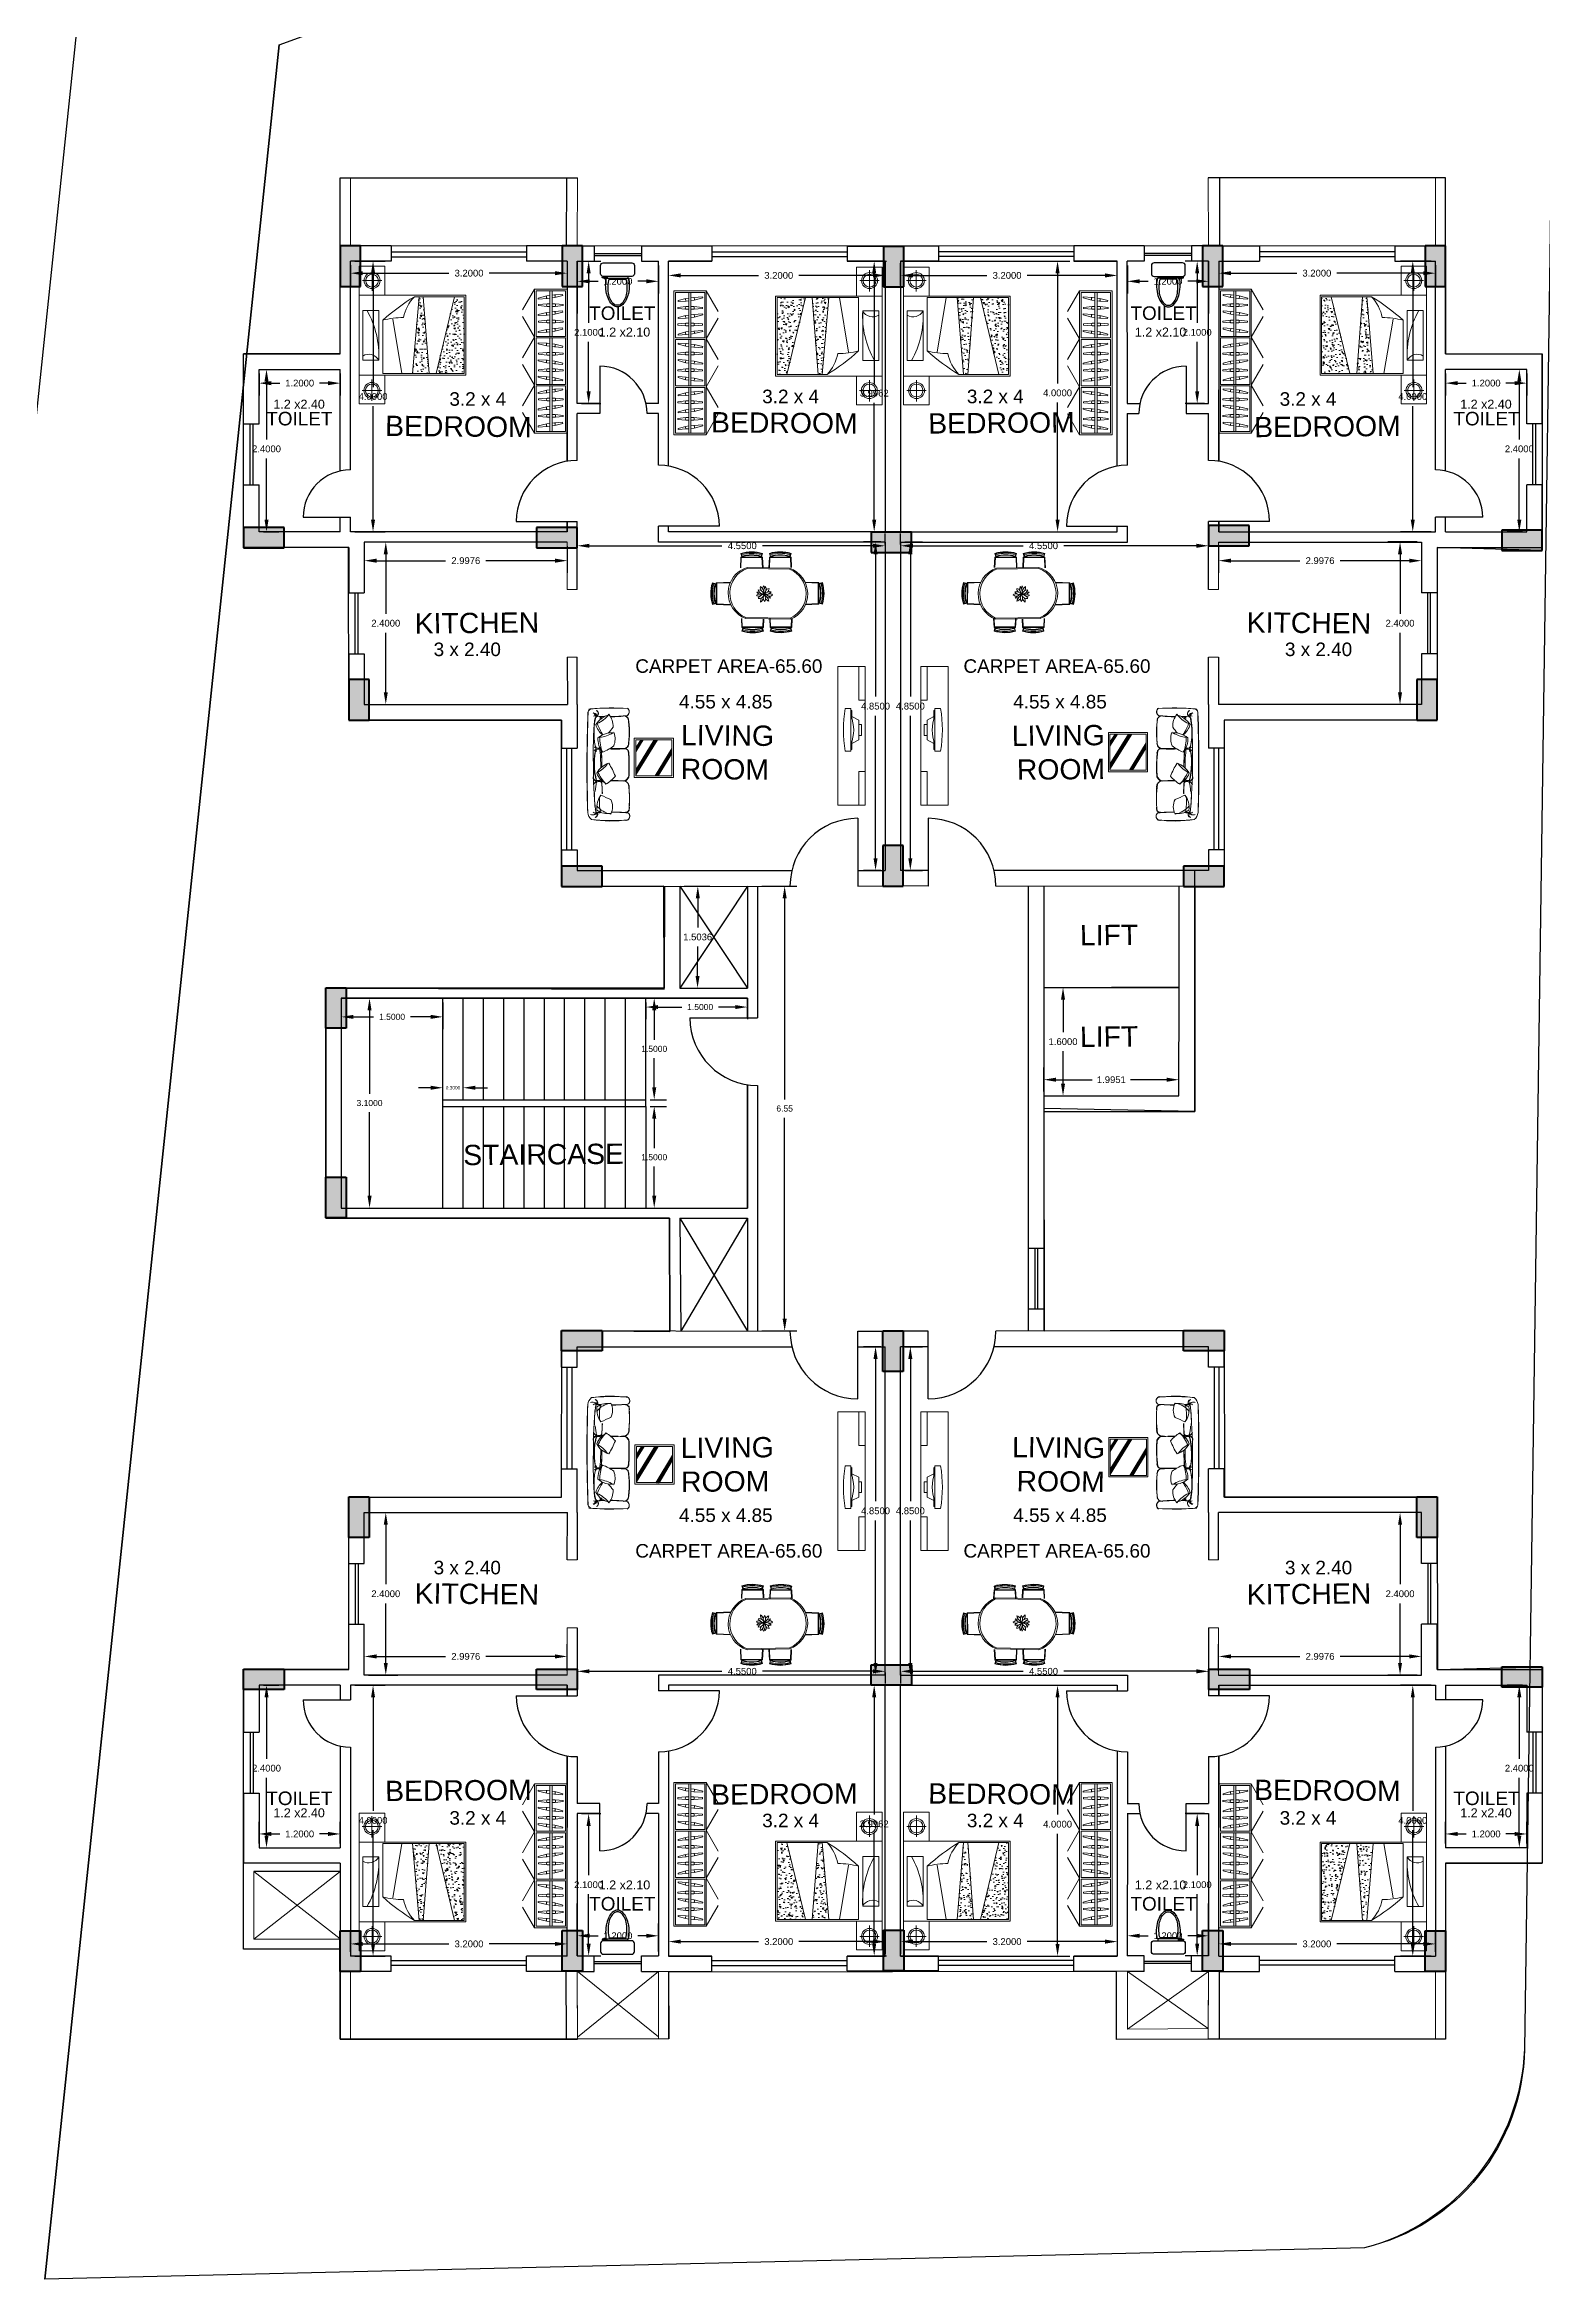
# Model space of a CAD drawing. Header units: millimetres. Extents: x 90 to 321, y 179 to 304.
# Drawn here: x 172.84 to 194.97, y 212.46 to 245.47 of the extents above; entities that cross this region are included whole.
import ezdxf

# ---------------------------------------------------------------- set-up
doc = ezdxf.new("R2010")
doc.units = ezdxf.units.MM
for name, color, linetype, lineweight in [('COLUMN', 7, 'Continuous', 40), ('finiture', 7, 'Continuous', 20), ('funiture', 7, 'Continuous', 20), ('text', 7, 'Continuous', 5)]:
    doc.layers.add(name, color=color, linetype=linetype, lineweight=lineweight)
doc.layers.add('window', color=150, linetype='Continuous')
doc.styles.get("Standard").update_dxf_attribs({"font": 'arial.ttf'})
doc.dimstyles.get("Standard").update_dxf_attribs({"dimtxt": 0.18, "dimasz": 0.18, "dimexe": 0.18, "dimexo": 0.0625, "dimgap": 0.09, "dimtad": 0, "dimtih": 1, "dimtoh": 1, "dimdec": 4, "dimzin": 0, "dimdsep": 46, "dimtxsty": 'Standard', "dimcen": 0.09, "dimadec": 0, "dimazin": 0, "dimtfac": 1, "dimtdec": 4, "dimtofl": 0, "dimtmove": 0, "dimatfit": 3, "dimfxl": 1, "dimtolj": 1, "dimtzin": 0, "dimarcsym": 0})

msp = doc.modelspace()

# ---------------------------------------------------------------- texts
for s, p in [('1.2 x2.10', (181.02971, 241.15855)), ('1.2 x2.10', (188.95029, 241.15855)), ('1.2 x2.40', (176.22246, 240.09362)), ('1.2 x2.40', (193.75755, 240.09362)), ('1.2 x2.40', (176.22246, 219.28826)), ('1.2 x2.40', (193.75755, 219.28826)), ('1.2 x2.10', (181.02971, 218.22332)), ('1.2 x2.10', (188.95029, 218.22332))]:
    msp.add_text(s, height=0.132228).set_placement(p)
at = {"char_height": 0.2}
for s, insert, attachment_point in [('TOILET', (180.88812, 241.60419), 1), ('TOILET', (189.86315, 241.60419), 3), ('3.2 x 4', (178.82326, 240.13325), 7), ('3.2 x 4', (183.44448, 240.17101), 7), ('3.2 x 4', (187.30679, 240.17101), 9), ('3.2 x 4', (191.92802, 240.13325), 9), ('TOILET', (176.11726, 240.04632), 1), ('TOILET', (194.63401, 240.04632), 3), ('3 x 2.40', (178.59006, 236.43581), 7), ('3 x 2.40', (192.16121, 236.43581), 9), ('4.55 x 4.85', (182.2158, 235.66257), 7), ('4.55 x 4.85', (188.53547, 235.66257), 9), ('4.55 x 4.85', (182.2158, 223.84981), 1), ('4.55 x 4.85', (188.53547, 223.84981), 3), ('3 x 2.40', (178.59006, 223.07657), 1), ('3 x 2.40', (192.16121, 223.07657), 3), ('TOILET', (176.11726, 219.46607), 7), ('TOILET', (194.63401, 219.46607), 9), ('3.2 x 4', (178.82326, 219.37913), 1), ('3.2 x 4', (183.44448, 219.34138), 1), ('3.2 x 4', (187.30679, 219.34138), 3), ('3.2 x 4', (191.92802, 219.37913), 3), ('TOILET', (180.88812, 217.9082), 7), ('TOILET', (189.86315, 217.9082), 9)]:
    msp.add_mtext(s, dxfattribs=dict(at, insert=insert, attachment_point=attachment_point))
at = {"char_height": 0.3}
for s, insert, attachment_point, rotation in [('BEDROOM', (180.04017, 239.97128), 3, 359.5), ('BEDROOM', (184.85566, 240.02458), 3, 359.5), ('BEDROOM', (185.89561, 240.02458), 1, 0.5), ('BEDROOM', (190.7111, 239.97128), 1, 0.5), ('KITCHEN', (178.30826, 237.07092), 1, 0.5), ('KITCHEN', (192.44301, 237.07092), 3, 359.5), ('LIVING ROOM', (182.23973, 234.61866), 7, 359.5), ('LIVING ROOM', (188.51154, 234.61866), 9, 0.5), ('LIFT', (188.13654, 232.46575), 1, 0.5), ('LIFT', (188.13654, 230.96575), 1, 0.5), ('STAIRCASE', (179.02562, 229.21935), 1, 0.5), ('LIVING ROOM', (182.23973, 224.89373), 1, 0.5), ('LIVING ROOM', (188.51154, 224.89373), 3, 359.5), ('KITCHEN', (178.30826, 222.44146), 7, 359.5), ('KITCHEN', (192.44301, 222.44146), 9, 0.5), ('BEDROOM', (180.04017, 219.54111), 9, 0.5), ('BEDROOM', (190.7111, 219.54111), 7, 359.5), ('BEDROOM', (184.85566, 219.4878), 9, 0.5), ('BEDROOM', (185.89561, 219.4878), 7, 359.5)]:
    msp.add_mtext_dynamic_manual_height_columns(s, width=0.0198182, gutter_width=1, heights=[0], dxfattribs=dict(at, insert=insert, attachment_point=attachment_point, rotation=rotation))
at = {"color": 7, "char_height": 0.2}
for insert, attachment_point in [((181.56972, 236.18851), 7), ((189.18156, 236.18851), 9), ((181.56972, 223.32387), 1), ((189.18156, 223.32387), 3)]:
    msp.add_mtext('CARPET AREA-65.60', dxfattribs=dict(at, insert=insert, attachment_point=attachment_point))

# ---------------------------------------------------------------- blocks, each defined once
blk = doc.blocks.new('*D91')
at = {"color": 0, "lineweight": -2, "transparency": 16777216}
for p, q in [((177.361, 217.301), (177.361, 217.598)), ((180.561, 217.301), (180.561, 217.598)), ((177.541, 217.418), (178.815, 217.418)), ((180.381, 217.418), (179.41, 217.418))]:
    blk.add_line(p, q, dxfattribs=at)
at = {"color": 0, "transparency": 16777216}
for points in [[(177.541, 217.448), (177.541, 217.388), (177.361, 217.418)], [(180.381, 217.448), (180.381, 217.388), (180.561, 217.418)]]:
    blk.add_solid(points, dxfattribs=at)
at = {"layer": 'Defpoints', "color": 0, "transparency": 16777216}
for p in [(177.361, 217.239), (180.561, 217.418), (180.561, 217.239)]:
    blk.add_point(p, dxfattribs=at)
at = {"color": 0, "transparency": 16777216, "insert": (179.113, 217.418), "char_height": 0.1, "attachment_point": 5}
blk.add_mtext('\\A1;3.2000', dxfattribs=at)
blk = doc.blocks.new('*D119')
at = {"color": 0, "lineweight": -2, "transparency": 16777216}
for p, q in [((180.713, 217.304), (180.713, 217.718)), ((180.893, 217.538), (181.02, 217.538)), ((181.733, 217.538), (181.605, 217.538)), ((181.913, 217.305), (181.913, 217.718))]:
    blk.add_line(p, q, dxfattribs=at)
at = {"color": 0, "transparency": 16777216}
for points in [[(180.893, 217.568), (180.893, 217.508), (180.713, 217.538)], [(181.733, 217.568), (181.733, 217.508), (181.913, 217.538)]]:
    blk.add_solid(points, dxfattribs=at)
at = {"layer": 'Defpoints', "color": 0, "transparency": 16777216}
for p in [(181.913, 217.538), (180.713, 217.242), (181.913, 217.243)]:
    blk.add_point(p, dxfattribs=at)
at = {"color": 0, "transparency": 16777216, "insert": (181.313, 217.538), "char_height": 0.1, "attachment_point": 5}
blk.add_mtext('\\A1;1.2000', dxfattribs=at)
blk = doc.blocks.new('*D92')
at = {"color": 0, "lineweight": -2, "transparency": 16777216}
for p, q in [((182.061, 217.601), (182.061, 217.272)), ((185.261, 217.601), (185.261, 217.272)), ((182.241, 217.452), (183.392, 217.452)), ((185.081, 217.452), (183.987, 217.452))]:
    blk.add_line(p, q, dxfattribs=at)
at = {"color": 0, "transparency": 16777216}
for points in [[(182.241, 217.482), (182.241, 217.422), (182.061, 217.452)], [(185.081, 217.482), (185.081, 217.422), (185.261, 217.452)]]:
    blk.add_solid(points, dxfattribs=at)
at = {"layer": 'Defpoints', "color": 0, "transparency": 16777216}
for p in [(182.061, 217.663), (185.261, 217.663), (185.261, 217.452)]:
    blk.add_point(p, dxfattribs=at)
at = {"color": 0, "transparency": 16777216, "insert": (183.689, 217.452), "char_height": 0.1, "attachment_point": 5}
blk.add_mtext('\\A1;3.2000', dxfattribs=at)
blk = doc.blocks.new('*D120')
at = {"color": 0, "lineweight": -2, "transparency": 16777216}
for p, q in [((177.424, 221.239), (177.875, 221.239)), ((177.695, 221.059), (177.695, 219.382)), ((177.695, 217.419), (177.695, 219.1)), ((177.424, 217.239), (177.875, 217.239))]:
    blk.add_line(p, q, dxfattribs=at)
at = {"color": 0, "transparency": 16777216}
for points in [[(177.665, 221.059), (177.725, 221.059), (177.695, 221.239)], [(177.665, 217.419), (177.725, 217.419), (177.695, 217.239)]]:
    blk.add_solid(points, dxfattribs=at)
at = {"layer": 'Defpoints', "color": 0, "transparency": 16777216}
for p in [(177.361, 221.239), (177.695, 221.239), (177.361, 217.239)]:
    blk.add_point(p, dxfattribs=at)
at = {"color": 0, "transparency": 16777216, "insert": (177.695, 219.241), "char_height": 0.1, "attachment_point": 5}
blk.add_mtext('\\A1;4.0000', dxfattribs=at)
blk = doc.blocks.new('*D121')
at = {"color": 0, "lineweight": -2, "transparency": 16777216}
for p, q in [((176.011, 218.901), (176.011, 219.222)), ((177.211, 218.901), (177.211, 219.222)), ((176.191, 219.042), (176.319, 219.042)), ((177.031, 219.042), (176.904, 219.042))]:
    blk.add_line(p, q, dxfattribs=at)
at = {"color": 0, "transparency": 16777216}
for points in [[(176.191, 219.072), (176.191, 219.012), (176.011, 219.042)], [(177.031, 219.072), (177.031, 219.012), (177.211, 219.042)]]:
    blk.add_solid(points, dxfattribs=at)
at = {"layer": 'Defpoints', "color": 0, "transparency": 16777216}
for p in [(176.011, 218.839), (177.211, 219.042), (177.211, 218.839)]:
    blk.add_point(p, dxfattribs=at)
at = {"color": 0, "transparency": 16777216, "insert": (176.611, 219.042), "char_height": 0.1, "attachment_point": 5}
blk.add_mtext('\\A1;1.2000', dxfattribs=at)
blk = doc.blocks.new('*D122')
at = {"color": 0, "lineweight": -2, "transparency": 16777216}
for p, q in [((176.074, 221.239), (176.301, 221.239)), ((176.121, 221.059), (176.121, 220.154)), ((176.121, 219.019), (176.121, 219.872)), ((176.074, 218.839), (176.301, 218.839))]:
    blk.add_line(p, q, dxfattribs=at)
at = {"color": 0, "transparency": 16777216}
for points in [[(176.091, 221.059), (176.151, 221.059), (176.121, 221.239)], [(176.091, 219.019), (176.151, 219.019), (176.121, 218.839)]]:
    blk.add_solid(points, dxfattribs=at)
at = {"layer": 'Defpoints', "color": 0, "transparency": 16777216}
for p in [(176.011, 221.239), (176.121, 221.239), (176.011, 218.839)]:
    blk.add_point(p, dxfattribs=at)
at = {"color": 0, "transparency": 16777216, "insert": (176.121, 220.013), "char_height": 0.1, "attachment_point": 5}
blk.add_mtext('\\A1;2.4000', dxfattribs=at)
blk = doc.blocks.new('*D123')
at = {"color": 0, "lineweight": -2, "transparency": 16777216}
for p, q in [((180.774, 219.342), (181.06, 219.342)), ((180.88, 219.162), (180.88, 218.433)), ((180.88, 217.422), (180.88, 218.151)), ((180.775, 217.242), (181.06, 217.242))]:
    blk.add_line(p, q, dxfattribs=at)
at = {"color": 0, "transparency": 16777216}
for points in [[(180.85, 219.162), (180.91, 219.162), (180.88, 219.342)], [(180.85, 217.422), (180.91, 217.422), (180.88, 217.242)]]:
    blk.add_solid(points, dxfattribs=at)
at = {"layer": 'Defpoints', "color": 0, "transparency": 16777216}
for p in [(180.711, 219.342), (180.88, 219.342), (180.713, 217.242)]:
    blk.add_point(p, dxfattribs=at)
at = {"color": 0, "transparency": 16777216, "insert": (180.88, 218.292), "char_height": 0.1, "attachment_point": 5}
blk.add_mtext('\\A1;2.1000', dxfattribs=at)
blk = doc.blocks.new('*D93')
at = {"color": 0, "lineweight": -2, "transparency": 16777216}
for p, q in [((185.162, 221.239), (185.279, 221.239)), ((185.099, 221.059), (185.099, 219.331)), ((185.099, 217.423), (185.099, 219.049)), ((185.162, 217.243), (185.279, 217.243))]:
    blk.add_line(p, q, dxfattribs=at)
at = {"color": 0, "transparency": 16777216}
for points in [[(185.069, 221.059), (185.129, 221.059), (185.099, 221.239)], [(185.069, 217.423), (185.129, 217.423), (185.099, 217.243)]]:
    blk.add_solid(points, dxfattribs=at)
at = {"layer": 'Defpoints', "color": 0, "transparency": 16777216}
for p in [(185.099, 221.239), (185.099, 221.239), (185.099, 217.243)]:
    blk.add_point(p, dxfattribs=at)
at = {"color": 0, "transparency": 16777216, "insert": (185.099, 219.19), "char_height": 0.1, "attachment_point": 5}
blk.add_mtext('\\A1;3.9962', dxfattribs=at)
blk = doc.blocks.new('*D124')
at = {"color": 0, "lineweight": -2, "transparency": 16777216}
for p, q in [((177.629, 223.789), (178.063, 223.789)), ((177.883, 223.609), (177.883, 222.73)), ((177.883, 221.569), (177.883, 222.448)), ((177.629, 221.389), (178.063, 221.389))]:
    blk.add_line(p, q, dxfattribs=at)
at = {"color": 0, "transparency": 16777216}
for points in [[(177.853, 223.609), (177.913, 223.609), (177.883, 223.789)], [(177.853, 221.569), (177.913, 221.569), (177.883, 221.389)]]:
    blk.add_solid(points, dxfattribs=at)
at = {"layer": 'Defpoints', "color": 0, "transparency": 16777216}
for p in [(177.566, 223.789), (177.883, 223.789), (177.566, 221.389)]:
    blk.add_point(p, dxfattribs=at)
at = {"color": 0, "transparency": 16777216, "insert": (177.883, 222.589), "char_height": 0.1, "attachment_point": 5}
blk.add_mtext('\\A1;2.4000', dxfattribs=at)
blk = doc.blocks.new('*D94')
at = {"color": 0, "lineweight": -2, "transparency": 16777216}
for p, q in [((177.566, 221.451), (177.566, 221.844)), ((180.564, 221.452), (180.564, 221.844)), ((177.746, 221.664), (178.767, 221.664)), ((180.384, 221.664), (179.363, 221.664))]:
    blk.add_line(p, q, dxfattribs=at)
at = {"color": 0, "transparency": 16777216}
for points in [[(177.746, 221.694), (177.746, 221.634), (177.566, 221.664)], [(180.384, 221.694), (180.384, 221.634), (180.564, 221.664)]]:
    blk.add_solid(points, dxfattribs=at)
at = {"layer": 'Defpoints', "color": 0, "transparency": 16777216}
for p in [(180.564, 221.664), (177.566, 221.389), (180.564, 221.389)]:
    blk.add_point(p, dxfattribs=at)
at = {"color": 0, "transparency": 16777216, "insert": (179.065, 221.664), "char_height": 0.1, "attachment_point": 5}
blk.add_mtext('\\A1;2.9976', dxfattribs=at)
blk = doc.blocks.new('*D125')
at = {"color": 0, "lineweight": -2, "transparency": 16777216}
for p, q in [((185.199, 226.239), (184.939, 226.239)), ((185.119, 226.059), (185.119, 223.955)), ((185.119, 221.569), (185.119, 223.673)), ((185.199, 221.389), (184.939, 221.389))]:
    blk.add_line(p, q, dxfattribs=at)
at = {"color": 0, "transparency": 16777216}
for points in [[(185.089, 226.059), (185.149, 226.059), (185.119, 226.239)], [(185.089, 221.569), (185.149, 221.569), (185.119, 221.389)]]:
    blk.add_solid(points, dxfattribs=at)
at = {"layer": 'Defpoints', "color": 0, "transparency": 16777216}
for p in [(185.119, 226.239), (185.261, 226.239), (185.261, 221.389)]:
    blk.add_point(p, dxfattribs=at)
at = {"color": 0, "transparency": 16777216, "insert": (185.119, 223.814), "char_height": 0.1, "attachment_point": 5}
blk.add_mtext('\\A1;4.8500', dxfattribs=at)
blk = doc.blocks.new('*D95')
at = {"color": 0, "lineweight": -2, "transparency": 16777216}
for p, q in [((180.711, 221.89), (180.711, 221.264)), ((180.891, 221.444), (182.85, 221.444)), ((185.081, 221.444), (183.449, 221.444)), ((185.261, 221.426), (185.261, 221.264))]:
    blk.add_line(p, q, dxfattribs=at)
at = {"color": 0, "transparency": 16777216}
for points in [[(180.891, 221.474), (180.891, 221.414), (180.711, 221.444)], [(185.081, 221.474), (185.081, 221.414), (185.261, 221.444)]]:
    blk.add_solid(points, dxfattribs=at)
at = {"layer": 'Defpoints', "color": 0, "transparency": 16777216}
for p in [(180.711, 221.952), (185.261, 221.488), (185.261, 221.444)]:
    blk.add_point(p, dxfattribs=at)
at = {"color": 0, "transparency": 16777216, "insert": (183.15, 221.444), "char_height": 0.1, "attachment_point": 5}
blk.add_mtext('\\A1;4.5500', dxfattribs=at)
blk = doc.blocks.new('A$C238700B9')
for p, q in [((0, 0.61), (0, 0.49)), ((0.25, 0.65), (0.04, 0.65)), ((0.04, 0.45), (0.46, 0.45)), ((0.417, 0.425), (0.088, 0.425)), ((0.097, 0.45), (0.097, 0.425)), ((0.373, 0.407), (0.127, 0.407)), ((0.46, 0.65), (0.25, 0.65)), ((0.401, 0.45), (0.401, 0.425)), ((0.473, 0.443), (0.419, 0.443)), ((0.419, 0.443), (0.419, 0.428)), ((0.419, 0.428), (0.476, 0.428)), ((0.434, 0.443), (0.434, 0.45)), ((0.446, 0.45), (0.446, 0.443)), ((0.476, 0.428), (0.473, 0.443)), ((0.5, 0.49), (0.5, 0.61))]:
    blk.add_line(p, q)
for centre, radius, start, end in [((0.04, 0.61), 0.04, 90, 180), ((0.04, 0.49), 0.04, 180, 270), ((0.677, 0.3), 0.602, 168.0194, 177.6347), ((0.591, 0.283), 0.481, 167.4267, 180), ((0.422, 0.32), 0.308, 163.5954, 167.4267), ((0.078, 0.32), 0.308, 12.5733, 16.4046), ((-0.091, 0.283), 0.481, 0, 12.5733), ((-0.177, 0.325), 0.602, 0, 9.5816), ((0.44, 0.434), 0.0169, 200.64, 339.36), ((0.46, 0.61), 0.04, 0, 90), ((0.46, 0.49), 0.04, 270, 0), ((0.677, 0.325), 0.602, 180, 192.5733), ((0.466, 0.278), 0.385, 192.5733, 208.3008), ((0.591, 0.283), 0.481, 180, 192.5733), ((0.422, 0.245), 0.308, 192.5733, 208.3008), ((0.333, 0.206), 0.235, 208.3008, 232.4306), ((0.316, 0.188), 0.188, 208.3008, 232.4306), ((0.25, 0.099), 0.0988, 232.4306, 270), ((0.246, 0.091), 0.0682, 229.3166, 273.1139), ((0.254, 0.091), 0.0682, 266.8861, 310.6834), ((0.25, 0.099), 0.0988, 270, 307.5694), ((0.184, 0.188), 0.188, 307.5694, 331.6992), ((0.167, 0.206), 0.235, 307.5694, 331.6992), ((0.078, 0.245), 0.308, 331.6992, 347.4267), ((0.034, 0.278), 0.385, 331.6992, 347.4267), ((-0.091, 0.283), 0.481, 347.4267, 0), ((-0.177, 0.325), 0.602, 347.4267, 0)]:
    blk.add_arc(centre, radius, start, end)
blk = doc.blocks.new('*D96')
at = {"color": 0, "lineweight": -2, "transparency": 16777216}
for p, q in [((190.19, 217.301), (190.19, 217.598)), ((193.39, 217.301), (193.39, 217.598)), ((190.37, 217.418), (191.341, 217.418)), ((193.21, 217.418), (191.936, 217.418))]:
    blk.add_line(p, q, dxfattribs=at)
at = {"color": 0, "transparency": 16777216}
for points in [[(190.37, 217.448), (190.37, 217.388), (190.19, 217.418)], [(193.21, 217.448), (193.21, 217.388), (193.39, 217.418)]]:
    blk.add_solid(points, dxfattribs=at)
at = {"layer": 'Defpoints', "color": 0, "transparency": 16777216}
for p in [(190.19, 217.418), (190.19, 217.239), (193.39, 217.239)]:
    blk.add_point(p, dxfattribs=at)
at = {"color": 0, "transparency": 16777216, "insert": (191.639, 217.418), "char_height": 0.1, "attachment_point": 5}
blk.add_mtext('\\A1;3.2000', dxfattribs=at)
blk = doc.blocks.new('*D126')
at = {"color": 0, "lineweight": -2, "transparency": 16777216}
for p, q in [((188.839, 217.305), (188.839, 217.718)), ((189.019, 217.538), (189.146, 217.538)), ((189.859, 217.538), (189.731, 217.538)), ((190.039, 217.304), (190.039, 217.718))]:
    blk.add_line(p, q, dxfattribs=at)
at = {"color": 0, "transparency": 16777216}
for points in [[(189.019, 217.568), (189.019, 217.508), (188.839, 217.538)], [(189.859, 217.568), (189.859, 217.508), (190.039, 217.538)]]:
    blk.add_solid(points, dxfattribs=at)
at = {"layer": 'Defpoints', "color": 0, "transparency": 16777216}
for p in [(188.839, 217.538), (188.839, 217.243), (190.039, 217.242)]:
    blk.add_point(p, dxfattribs=at)
at = {"color": 0, "transparency": 16777216, "insert": (189.439, 217.538), "char_height": 0.1, "attachment_point": 5}
blk.add_mtext('\\A1;1.2000', dxfattribs=at)
blk = doc.blocks.new('*D97')
at = {"color": 0, "lineweight": -2, "transparency": 16777216}
for p, q in [((185.49, 217.601), (185.49, 217.272)), ((188.69, 217.601), (188.69, 217.272)), ((185.67, 217.452), (186.765, 217.452)), ((188.51, 217.452), (187.359, 217.452))]:
    blk.add_line(p, q, dxfattribs=at)
at = {"color": 0, "transparency": 16777216}
for points in [[(185.67, 217.482), (185.67, 217.422), (185.49, 217.452)], [(188.51, 217.482), (188.51, 217.422), (188.69, 217.452)]]:
    blk.add_solid(points, dxfattribs=at)
at = {"layer": 'Defpoints', "color": 0, "transparency": 16777216}
for p in [(185.49, 217.663), (188.69, 217.663), (185.49, 217.452)]:
    blk.add_point(p, dxfattribs=at)
at = {"color": 0, "transparency": 16777216, "insert": (187.062, 217.452), "char_height": 0.1, "attachment_point": 5}
blk.add_mtext('\\A1;3.2000', dxfattribs=at)
blk = doc.blocks.new('*D127')
at = {"color": 0, "lineweight": -2, "transparency": 16777216}
for p, q in [((193.327, 221.239), (192.876, 221.239)), ((193.056, 221.059), (193.056, 219.382)), ((193.056, 217.419), (193.056, 219.1)), ((193.327, 217.239), (192.876, 217.239))]:
    blk.add_line(p, q, dxfattribs=at)
at = {"color": 0, "transparency": 16777216}
for points in [[(193.026, 221.059), (193.086, 221.059), (193.056, 221.239)], [(193.026, 217.419), (193.086, 217.419), (193.056, 217.239)]]:
    blk.add_solid(points, dxfattribs=at)
at = {"layer": 'Defpoints', "color": 0, "transparency": 16777216}
for p in [(193.056, 221.239), (193.39, 221.239), (193.39, 217.239)]:
    blk.add_point(p, dxfattribs=at)
at = {"color": 0, "transparency": 16777216, "insert": (193.056, 219.241), "char_height": 0.1, "attachment_point": 5}
blk.add_mtext('\\A1;4.0000', dxfattribs=at)
blk = doc.blocks.new('*D128')
at = {"color": 0, "lineweight": -2, "transparency": 16777216}
for p, q in [((193.54, 218.901), (193.54, 219.222)), ((194.74, 218.901), (194.74, 219.222)), ((193.72, 219.042), (193.847, 219.042)), ((194.56, 219.042), (194.433, 219.042))]:
    blk.add_line(p, q, dxfattribs=at)
at = {"color": 0, "transparency": 16777216}
for points in [[(193.72, 219.072), (193.72, 219.012), (193.54, 219.042)], [(194.56, 219.072), (194.56, 219.012), (194.74, 219.042)]]:
    blk.add_solid(points, dxfattribs=at)
at = {"layer": 'Defpoints', "color": 0, "transparency": 16777216}
for p in [(193.54, 219.042), (193.54, 218.839), (194.74, 218.839)]:
    blk.add_point(p, dxfattribs=at)
at = {"color": 0, "transparency": 16777216, "insert": (194.14, 219.042), "char_height": 0.1, "attachment_point": 5}
blk.add_mtext('\\A1;1.2000', dxfattribs=at)
blk = doc.blocks.new('*D129')
at = {"color": 0, "lineweight": -2, "transparency": 16777216}
for p, q in [((194.677, 221.239), (194.45, 221.239)), ((194.63, 221.059), (194.63, 220.154)), ((194.63, 219.019), (194.63, 219.872)), ((194.677, 218.839), (194.45, 218.839))]:
    blk.add_line(p, q, dxfattribs=at)
at = {"color": 0, "transparency": 16777216}
for points in [[(194.6, 221.059), (194.66, 221.059), (194.63, 221.239)], [(194.6, 219.019), (194.66, 219.019), (194.63, 218.839)]]:
    blk.add_solid(points, dxfattribs=at)
at = {"layer": 'Defpoints', "color": 0, "transparency": 16777216}
for p in [(194.63, 221.239), (194.74, 221.239), (194.74, 218.839)]:
    blk.add_point(p, dxfattribs=at)
at = {"color": 0, "transparency": 16777216, "insert": (194.63, 220.013), "char_height": 0.1, "attachment_point": 5}
blk.add_mtext('\\A1;2.4000', dxfattribs=at)
blk = doc.blocks.new('*D130')
at = {"color": 0, "lineweight": -2, "transparency": 16777216}
for p, q in [((189.977, 219.342), (189.691, 219.342)), ((189.871, 219.162), (189.871, 218.433)), ((189.871, 217.422), (189.871, 218.151)), ((189.976, 217.242), (189.691, 217.242))]:
    blk.add_line(p, q, dxfattribs=at)
at = {"color": 0, "transparency": 16777216}
for points in [[(189.841, 219.162), (189.901, 219.162), (189.871, 219.342)], [(189.841, 217.422), (189.901, 217.422), (189.871, 217.242)]]:
    blk.add_solid(points, dxfattribs=at)
at = {"layer": 'Defpoints', "color": 0, "transparency": 16777216}
for p in [(189.871, 219.342), (190.04, 219.342), (190.039, 217.242)]:
    blk.add_point(p, dxfattribs=at)
at = {"color": 0, "transparency": 16777216, "insert": (189.871, 218.292), "char_height": 0.1, "attachment_point": 5}
blk.add_mtext('\\A1;2.1000', dxfattribs=at)
blk = doc.blocks.new('*D98')
at = {"color": 0, "lineweight": -2, "transparency": 16777216}
for p, q in [((185.715, 221.239), (187.988, 221.239)), ((187.808, 221.059), (187.808, 219.327)), ((187.808, 217.419), (187.808, 219.045)), ((185.552, 217.239), (187.988, 217.239))]:
    blk.add_line(p, q, dxfattribs=at)
at = {"color": 0, "transparency": 16777216}
for points in [[(187.778, 221.059), (187.838, 221.059), (187.808, 221.239)], [(187.778, 217.419), (187.838, 217.419), (187.808, 217.239)]]:
    blk.add_solid(points, dxfattribs=at)
at = {"layer": 'Defpoints', "color": 0, "transparency": 16777216}
for p in [(185.652, 221.239), (187.808, 221.239), (185.49, 217.239)]:
    blk.add_point(p, dxfattribs=at)
at = {"color": 0, "transparency": 16777216, "insert": (187.808, 219.186), "char_height": 0.1, "attachment_point": 5}
blk.add_mtext('\\A1;4.0000', dxfattribs=at)
blk = doc.blocks.new('*D131')
at = {"color": 0, "lineweight": -2, "transparency": 16777216}
for p, q in [((193.123, 223.789), (192.688, 223.789)), ((192.868, 223.609), (192.868, 222.73)), ((192.868, 221.569), (192.868, 222.448)), ((193.123, 221.389), (192.688, 221.389))]:
    blk.add_line(p, q, dxfattribs=at)
at = {"color": 0, "transparency": 16777216}
for points in [[(192.838, 223.609), (192.898, 223.609), (192.868, 223.789)], [(192.838, 221.569), (192.898, 221.569), (192.868, 221.389)]]:
    blk.add_solid(points, dxfattribs=at)
at = {"layer": 'Defpoints', "color": 0, "transparency": 16777216}
for p in [(192.868, 223.789), (193.185, 223.789), (193.185, 221.389)]:
    blk.add_point(p, dxfattribs=at)
at = {"color": 0, "transparency": 16777216, "insert": (192.868, 222.589), "char_height": 0.1, "attachment_point": 5}
blk.add_mtext('\\A1;2.4000', dxfattribs=at)
blk = doc.blocks.new('*D99')
at = {"color": 0, "lineweight": -2, "transparency": 16777216}
for p, q in [((190.188, 221.452), (190.188, 221.844)), ((193.185, 221.451), (193.185, 221.844)), ((190.368, 221.664), (191.388, 221.664)), ((193.005, 221.664), (191.985, 221.664))]:
    blk.add_line(p, q, dxfattribs=at)
at = {"color": 0, "transparency": 16777216}
for points in [[(190.368, 221.694), (190.368, 221.634), (190.188, 221.664)], [(193.005, 221.694), (193.005, 221.634), (193.185, 221.664)]]:
    blk.add_solid(points, dxfattribs=at)
at = {"layer": 'Defpoints', "color": 0, "transparency": 16777216}
for p in [(190.188, 221.664), (190.188, 221.389), (193.185, 221.389)]:
    blk.add_point(p, dxfattribs=at)
at = {"color": 0, "transparency": 16777216, "insert": (191.686, 221.664), "char_height": 0.1, "attachment_point": 5}
blk.add_mtext('\\A1;2.9976', dxfattribs=at)
blk = doc.blocks.new('*D132')
at = {"color": 0, "lineweight": -2, "transparency": 16777216}
for p, q in [((185.552, 226.239), (185.813, 226.239)), ((185.633, 226.059), (185.633, 223.955)), ((185.633, 221.569), (185.633, 223.673)), ((185.552, 221.389), (185.813, 221.389))]:
    blk.add_line(p, q, dxfattribs=at)
at = {"color": 0, "transparency": 16777216}
for points in [[(185.603, 226.059), (185.663, 226.059), (185.633, 226.239)], [(185.603, 221.569), (185.663, 221.569), (185.633, 221.389)]]:
    blk.add_solid(points, dxfattribs=at)
at = {"layer": 'Defpoints', "color": 0, "transparency": 16777216}
for p in [(185.49, 226.239), (185.633, 226.239), (185.49, 221.389)]:
    blk.add_point(p, dxfattribs=at)
at = {"color": 0, "transparency": 16777216, "insert": (185.633, 223.814), "char_height": 0.1, "attachment_point": 5}
blk.add_mtext('\\A1;4.8500', dxfattribs=at)
blk = doc.blocks.new('*D100')
at = {"color": 0, "lineweight": -2, "transparency": 16777216}
for p, q in [((190.04, 221.89), (190.04, 221.264)), ((185.49, 221.426), (185.49, 221.264)), ((185.67, 221.444), (187.302, 221.444)), ((189.86, 221.444), (187.901, 221.444))]:
    blk.add_line(p, q, dxfattribs=at)
at = {"color": 0, "transparency": 16777216}
for points in [[(185.67, 221.474), (185.67, 221.414), (185.49, 221.444)], [(189.86, 221.474), (189.86, 221.414), (190.04, 221.444)]]:
    blk.add_solid(points, dxfattribs=at)
at = {"layer": 'Defpoints', "color": 0, "transparency": 16777216}
for p in [(190.04, 221.952), (185.49, 221.488), (185.49, 221.444)]:
    blk.add_point(p, dxfattribs=at)
at = {"color": 0, "transparency": 16777216, "insert": (187.601, 221.444), "char_height": 0.1, "attachment_point": 5}
blk.add_mtext('\\A1;4.5500', dxfattribs=at)
blk = doc.blocks.new('*D133')
at = {"color": 0, "lineweight": -2, "transparency": 16777216}
for p, q in [((181.788, 231.387), (182.029, 231.387)), ((181.849, 231.207), (181.849, 230.772)), ((181.849, 230.067), (181.849, 230.501)), ((181.788, 229.887), (182.029, 229.887))]:
    blk.add_line(p, q, dxfattribs=at)
at = {"color": 0, "transparency": 16777216}
for points in [[(181.819, 231.207), (181.879, 231.207), (181.849, 231.387)], [(181.819, 230.067), (181.879, 230.067), (181.849, 229.887)]]:
    blk.add_solid(points, dxfattribs=at)
at = {"layer": 'Defpoints', "color": 0, "transparency": 16777216}
for p in [(181.726, 231.387), (181.726, 229.887), (181.849, 229.887)]:
    blk.add_point(p, dxfattribs=at)
at = {"color": 0, "transparency": 16777216, "insert": (181.849, 230.637), "char_height": 0.09, "attachment_point": 5}
blk.add_mtext('\\A1;1.5000', dxfattribs=at)
blk = doc.blocks.new('*D134')
at = {"color": 0, "lineweight": -2, "transparency": 16777216}
for p, q in [((181.788, 229.787), (182.029, 229.787)), ((181.849, 229.607), (181.849, 229.172)), ((181.849, 228.467), (181.849, 228.901)), ((181.788, 228.287), (182.029, 228.287))]:
    blk.add_line(p, q, dxfattribs=at)
at = {"color": 0, "transparency": 16777216}
for points in [[(181.819, 229.607), (181.879, 229.607), (181.849, 229.787)], [(181.819, 228.467), (181.879, 228.467), (181.849, 228.287)]]:
    blk.add_solid(points, dxfattribs=at)
at = {"layer": 'Defpoints', "color": 0, "transparency": 16777216}
for p in [(181.726, 229.787), (181.726, 228.287), (181.849, 228.287)]:
    blk.add_point(p, dxfattribs=at)
at = {"color": 0, "transparency": 16777216, "insert": (181.849, 229.037), "char_height": 0.09, "attachment_point": 5}
blk.add_mtext('\\A1;1.5000', dxfattribs=at)
blk = doc.blocks.new('*D135')
at = {"color": 0, "lineweight": -2, "transparency": 16777216}
for p, q in [((178.546, 230.063), (178.366, 230.063)), ((178.726, 229.949), (178.726, 230.243)), ((179.026, 229.949), (179.026, 230.243)), ((179.206, 230.063), (179.386, 230.063))]:
    blk.add_line(p, q, dxfattribs=at)
at = {"color": 0, "transparency": 16777216}
for points in [[(178.546, 230.093), (178.546, 230.033), (178.726, 230.063)], [(179.206, 230.093), (179.206, 230.033), (179.026, 230.063)]]:
    blk.add_solid(points, dxfattribs=at)
at = {"layer": 'Defpoints', "color": 0, "transparency": 16777216}
for p in [(179.026, 230.063), (178.726, 229.887), (179.026, 229.887)]:
    blk.add_point(p, dxfattribs=at)
at = {"color": 0, "transparency": 16777216, "insert": (178.876, 230.063), "char_height": 0.05, "attachment_point": 5}
blk.add_mtext('\\A1;0.3000', dxfattribs=at)
blk = doc.blocks.new('*D136')
at = {"color": 0, "lineweight": -2, "transparency": 16777216}
for p, q in [((177.288, 231.387), (177.823, 231.387)), ((177.643, 231.207), (177.643, 229.972)), ((177.643, 228.467), (177.643, 229.701)), ((177.288, 228.287), (177.823, 228.287))]:
    blk.add_line(p, q, dxfattribs=at)
at = {"color": 0, "transparency": 16777216}
for points in [[(177.613, 231.207), (177.673, 231.207), (177.643, 231.387)], [(177.613, 228.467), (177.673, 228.467), (177.643, 228.287)]]:
    blk.add_solid(points, dxfattribs=at)
at = {"layer": 'Defpoints', "color": 0, "transparency": 16777216}
for p in [(177.226, 231.387), (177.226, 228.287), (177.643, 228.287)]:
    blk.add_point(p, dxfattribs=at)
at = {"color": 0, "transparency": 16777216, "insert": (177.643, 229.837), "char_height": 0.09, "attachment_point": 5}
blk.add_mtext('\\A1;3.1000', dxfattribs=at)
blk = doc.blocks.new('*D137')
at = {"color": 0, "lineweight": -2, "transparency": 16777216}
for p, q in [((177.226, 231.324), (177.226, 230.93)), ((177.406, 231.11), (177.703, 231.11)), ((178.546, 231.11), (178.248, 231.11)), ((178.726, 231.324), (178.726, 230.93))]:
    blk.add_line(p, q, dxfattribs=at)
at = {"color": 0, "transparency": 16777216}
for points in [[(177.406, 231.14), (177.406, 231.08), (177.226, 231.11)], [(178.546, 231.14), (178.546, 231.08), (178.726, 231.11)]]:
    blk.add_solid(points, dxfattribs=at)
at = {"layer": 'Defpoints', "color": 0, "transparency": 16777216}
for p in [(177.226, 231.387), (178.726, 231.387), (178.726, 231.11)]:
    blk.add_point(p, dxfattribs=at)
at = {"color": 0, "transparency": 16777216, "insert": (177.976, 231.11), "char_height": 0.09, "attachment_point": 5}
blk.add_mtext('\\A1;1.5000', dxfattribs=at)
blk = doc.blocks.new('*D138')
at = {"color": 0, "lineweight": -2, "transparency": 16777216}
for p, q in [((181.726, 231.324), (181.726, 231.075)), ((181.906, 231.255), (182.255, 231.255)), ((183.046, 231.255), (182.8, 231.255)), ((183.226, 231.324), (183.226, 231.075))]:
    blk.add_line(p, q, dxfattribs=at)
at = {"color": 0, "transparency": 16777216}
for points in [[(181.906, 231.285), (181.906, 231.225), (181.726, 231.255)], [(183.046, 231.285), (183.046, 231.225), (183.226, 231.255)]]:
    blk.add_solid(points, dxfattribs=at)
at = {"layer": 'Defpoints', "color": 0, "transparency": 16777216}
for p in [(181.726, 231.387), (183.226, 231.387), (183.226, 231.255)]:
    blk.add_point(p, dxfattribs=at)
at = {"color": 0, "transparency": 16777216, "insert": (182.528, 231.255), "char_height": 0.09, "attachment_point": 5}
blk.add_mtext('\\A1;1.5000', dxfattribs=at)
blk = doc.blocks.new('*D139')
at = {"color": 0, "lineweight": -2, "transparency": 16777216}
for p, q in [((182.292, 233.04), (182.673, 233.039)), ((182.493, 232.859), (182.491, 232.431)), ((182.489, 231.716), (182.491, 232.149)), ((182.288, 231.536), (182.669, 231.535))]:
    blk.add_line(p, q, dxfattribs=at)
at = {"color": 0, "transparency": 16777216}
for points in [[(182.463, 232.859), (182.523, 232.859), (182.493, 233.039)], [(182.459, 231.716), (182.519, 231.716), (182.489, 231.536)]]:
    blk.add_solid(points, dxfattribs=at)
at = {"layer": 'Defpoints', "color": 0, "transparency": 16777216}
for p in [(182.23, 233.04), (182.226, 231.537), (182.489, 231.536)]:
    blk.add_point(p, dxfattribs=at)
at = {"color": 0, "transparency": 16777216, "insert": (182.491, 232.29), "char_height": 0.1, "attachment_point": 5}
blk.add_mtext('\\A1;1.5036', dxfattribs=at)
blk = doc.blocks.new('*D101')
at = {"color": 0, "lineweight": -2, "transparency": 16777216}
for p, q in [((183.438, 233.041), (183.956, 233.041)), ((183.776, 232.861), (183.776, 229.892)), ((183.776, 226.651), (183.776, 229.62)), ((183.438, 226.471), (183.956, 226.471))]:
    blk.add_line(p, q, dxfattribs=at)
at = {"color": 0, "transparency": 16777216}
for points in [[(183.746, 232.861), (183.806, 232.861), (183.776, 233.041)], [(183.746, 226.651), (183.806, 226.651), (183.776, 226.471)]]:
    blk.add_solid(points, dxfattribs=at)
at = {"layer": 'Defpoints', "color": 0, "transparency": 16777216}
for p in [(183.376, 233.041), (183.376, 226.471), (183.776, 226.471)]:
    blk.add_point(p, dxfattribs=at)
at = {"color": 0, "transparency": 16777216, "insert": (183.776, 229.756), "char_height": 0.09, "attachment_point": 5}
blk.add_mtext('\\A1;6.55', dxfattribs=at)
blk = doc.blocks.new('*D102')
at = {"color": 0, "lineweight": -2, "transparency": 16777216}
for p, q in [((177.361, 242.211), (177.361, 241.914)), ((177.541, 242.094), (178.815, 242.094)), ((180.381, 242.094), (179.41, 242.094)), ((180.561, 242.211), (180.561, 241.914))]:
    blk.add_line(p, q, dxfattribs=at)
at = {"color": 0, "transparency": 16777216}
for points in [[(177.541, 242.124), (177.541, 242.064), (177.361, 242.094)], [(180.381, 242.124), (180.381, 242.064), (180.561, 242.094)]]:
    blk.add_solid(points, dxfattribs=at)
at = {"layer": 'Defpoints', "color": 0, "transparency": 16777216}
for p in [(177.361, 242.274), (180.561, 242.274), (180.561, 242.094)]:
    blk.add_point(p, dxfattribs=at)
at = {"color": 0, "transparency": 16777216, "insert": (179.113, 242.094), "char_height": 0.1, "attachment_point": 5}
blk.add_mtext('\\A1;3.2000', dxfattribs=at)
blk = doc.blocks.new('*D140')
at = {"color": 0, "lineweight": -2, "transparency": 16777216}
for p, q in [((180.713, 242.208), (180.713, 241.794)), ((180.893, 241.974), (181.02, 241.974)), ((181.733, 241.974), (181.605, 241.974)), ((181.913, 242.207), (181.913, 241.794))]:
    blk.add_line(p, q, dxfattribs=at)
at = {"color": 0, "transparency": 16777216}
for points in [[(180.893, 242.004), (180.893, 241.944), (180.713, 241.974)], [(181.733, 242.004), (181.733, 241.944), (181.913, 241.974)]]:
    blk.add_solid(points, dxfattribs=at)
at = {"layer": 'Defpoints', "color": 0, "transparency": 16777216}
for p in [(180.713, 242.27), (181.913, 242.27), (181.913, 241.974)]:
    blk.add_point(p, dxfattribs=at)
at = {"color": 0, "transparency": 16777216, "insert": (181.313, 241.974), "char_height": 0.1, "attachment_point": 5}
blk.add_mtext('\\A1;1.2000', dxfattribs=at)
blk = doc.blocks.new('*D103')
at = {"color": 0, "lineweight": -2, "transparency": 16777216}
for p, q in [((182.061, 241.912), (182.061, 242.241)), ((182.241, 242.061), (183.392, 242.061)), ((185.081, 242.061), (183.987, 242.061)), ((185.261, 241.912), (185.261, 242.241))]:
    blk.add_line(p, q, dxfattribs=at)
at = {"color": 0, "transparency": 16777216}
for points in [[(182.241, 242.091), (182.241, 242.031), (182.061, 242.061)], [(185.081, 242.091), (185.081, 242.031), (185.261, 242.061)]]:
    blk.add_solid(points, dxfattribs=at)
at = {"layer": 'Defpoints', "color": 0, "transparency": 16777216}
for p in [(185.261, 242.061), (182.061, 241.849), (185.261, 241.849)]:
    blk.add_point(p, dxfattribs=at)
at = {"color": 0, "transparency": 16777216, "insert": (183.689, 242.061), "char_height": 0.1, "attachment_point": 5}
blk.add_mtext('\\A1;3.2000', dxfattribs=at)
blk = doc.blocks.new('*D141')
at = {"color": 0, "lineweight": -2, "transparency": 16777216}
for p, q in [((177.424, 242.274), (177.875, 242.274)), ((177.695, 242.094), (177.695, 240.413)), ((177.695, 238.454), (177.695, 240.131)), ((177.424, 238.274), (177.875, 238.274))]:
    blk.add_line(p, q, dxfattribs=at)
at = {"color": 0, "transparency": 16777216}
for points in [[(177.665, 242.094), (177.725, 242.094), (177.695, 242.274)], [(177.665, 238.454), (177.725, 238.454), (177.695, 238.274)]]:
    blk.add_solid(points, dxfattribs=at)
at = {"layer": 'Defpoints', "color": 0, "transparency": 16777216}
for p in [(177.361, 242.274), (177.361, 238.274), (177.695, 238.274)]:
    blk.add_point(p, dxfattribs=at)
at = {"color": 0, "transparency": 16777216, "insert": (177.695, 240.272), "char_height": 0.1, "attachment_point": 5}
blk.add_mtext('\\A1;4.0000', dxfattribs=at)
blk = doc.blocks.new('*D142')
at = {"color": 0, "lineweight": -2, "transparency": 16777216}
for p, q in [((176.011, 240.611), (176.011, 240.29)), ((177.211, 240.611), (177.211, 240.29)), ((176.191, 240.47), (176.319, 240.47)), ((177.031, 240.47), (176.904, 240.47))]:
    blk.add_line(p, q, dxfattribs=at)
at = {"color": 0, "transparency": 16777216}
for points in [[(176.191, 240.5), (176.191, 240.44), (176.011, 240.47)], [(177.031, 240.5), (177.031, 240.44), (177.211, 240.47)]]:
    blk.add_solid(points, dxfattribs=at)
at = {"layer": 'Defpoints', "color": 0, "transparency": 16777216}
for p in [(176.011, 240.674), (177.211, 240.674), (177.211, 240.47)]:
    blk.add_point(p, dxfattribs=at)
at = {"color": 0, "transparency": 16777216, "insert": (176.611, 240.47), "char_height": 0.1, "attachment_point": 5}
blk.add_mtext('\\A1;1.2000', dxfattribs=at)
blk = doc.blocks.new('*D143')
at = {"color": 0, "lineweight": -2, "transparency": 16777216}
for p, q in [((176.074, 240.674), (176.301, 240.674)), ((176.121, 240.494), (176.121, 239.64)), ((176.121, 238.454), (176.121, 239.358)), ((176.074, 238.274), (176.301, 238.274))]:
    blk.add_line(p, q, dxfattribs=at)
at = {"color": 0, "transparency": 16777216}
for points in [[(176.091, 240.494), (176.151, 240.494), (176.121, 240.674)], [(176.091, 238.454), (176.151, 238.454), (176.121, 238.274)]]:
    blk.add_solid(points, dxfattribs=at)
at = {"layer": 'Defpoints', "color": 0, "transparency": 16777216}
for p in [(176.011, 240.674), (176.011, 238.274), (176.121, 238.274)]:
    blk.add_point(p, dxfattribs=at)
at = {"color": 0, "transparency": 16777216, "insert": (176.121, 239.499), "char_height": 0.1, "attachment_point": 5}
blk.add_mtext('\\A1;2.4000', dxfattribs=at)
blk = doc.blocks.new('*D144')
at = {"color": 0, "lineweight": -2, "transparency": 16777216}
for p, q in [((180.775, 242.27), (181.06, 242.27)), ((180.88, 242.09), (180.88, 241.361)), ((180.88, 240.35), (180.88, 241.079)), ((180.774, 240.17), (181.06, 240.17))]:
    blk.add_line(p, q, dxfattribs=at)
at = {"color": 0, "transparency": 16777216}
for points in [[(180.85, 242.09), (180.91, 242.09), (180.88, 242.27)], [(180.85, 240.35), (180.91, 240.35), (180.88, 240.17)]]:
    blk.add_solid(points, dxfattribs=at)
at = {"layer": 'Defpoints', "color": 0, "transparency": 16777216}
for p in [(180.713, 242.27), (180.711, 240.17), (180.88, 240.17)]:
    blk.add_point(p, dxfattribs=at)
at = {"color": 0, "transparency": 16777216, "insert": (180.88, 241.22), "char_height": 0.1, "attachment_point": 5}
blk.add_mtext('\\A1;2.1000', dxfattribs=at)
blk = doc.blocks.new('*D104')
at = {"color": 0, "lineweight": -2, "transparency": 16777216}
for p, q in [((185.162, 242.27), (185.279, 242.27)), ((185.099, 242.09), (185.099, 240.464)), ((185.099, 238.454), (185.099, 240.181)), ((185.162, 238.274), (185.279, 238.274))]:
    blk.add_line(p, q, dxfattribs=at)
at = {"color": 0, "transparency": 16777216}
for points in [[(185.069, 242.09), (185.129, 242.09), (185.099, 242.27)], [(185.069, 238.454), (185.129, 238.454), (185.099, 238.274)]]:
    blk.add_solid(points, dxfattribs=at)
at = {"layer": 'Defpoints', "color": 0, "transparency": 16777216}
for p in [(185.099, 242.27), (185.099, 238.274), (185.099, 238.274)]:
    blk.add_point(p, dxfattribs=at)
at = {"color": 0, "transparency": 16777216, "insert": (185.099, 240.322), "char_height": 0.1, "attachment_point": 5}
blk.add_mtext('\\A1;3.9962', dxfattribs=at)
blk = doc.blocks.new('*D145')
at = {"color": 0, "lineweight": -2, "transparency": 16777216}
for p, q in [((177.629, 238.124), (178.063, 238.124)), ((177.883, 237.944), (177.883, 237.065)), ((177.883, 235.904), (177.883, 236.783)), ((177.629, 235.724), (178.063, 235.724))]:
    blk.add_line(p, q, dxfattribs=at)
at = {"color": 0, "transparency": 16777216}
for points in [[(177.853, 237.944), (177.913, 237.944), (177.883, 238.124)], [(177.853, 235.904), (177.913, 235.904), (177.883, 235.724)]]:
    blk.add_solid(points, dxfattribs=at)
at = {"layer": 'Defpoints', "color": 0, "transparency": 16777216}
for p in [(177.566, 238.124), (177.566, 235.724), (177.883, 235.724)]:
    blk.add_point(p, dxfattribs=at)
at = {"color": 0, "transparency": 16777216, "insert": (177.883, 236.924), "char_height": 0.1, "attachment_point": 5}
blk.add_mtext('\\A1;2.4000', dxfattribs=at)
blk = doc.blocks.new('*D105')
at = {"color": 0, "lineweight": -2, "transparency": 16777216}
for p, q in [((177.566, 238.061), (177.566, 237.668)), ((180.564, 238.061), (180.564, 237.668)), ((177.746, 237.848), (178.767, 237.848)), ((180.384, 237.848), (179.363, 237.848))]:
    blk.add_line(p, q, dxfattribs=at)
at = {"color": 0, "transparency": 16777216}
for points in [[(177.746, 237.878), (177.746, 237.818), (177.566, 237.848)], [(180.384, 237.878), (180.384, 237.818), (180.564, 237.848)]]:
    blk.add_solid(points, dxfattribs=at)
at = {"layer": 'Defpoints', "color": 0, "transparency": 16777216}
for p in [(177.566, 238.124), (180.564, 238.123), (180.564, 237.848)]:
    blk.add_point(p, dxfattribs=at)
at = {"color": 0, "transparency": 16777216, "insert": (179.065, 237.848), "char_height": 0.1, "attachment_point": 5}
blk.add_mtext('\\A1;2.9976', dxfattribs=at)
blk = doc.blocks.new('*D146')
at = {"color": 0, "lineweight": -2, "transparency": 16777216}
for p, q in [((185.199, 238.124), (184.939, 238.124)), ((185.119, 237.944), (185.119, 235.84)), ((185.119, 233.454), (185.119, 235.558)), ((185.199, 233.274), (184.939, 233.274))]:
    blk.add_line(p, q, dxfattribs=at)
at = {"color": 0, "transparency": 16777216}
for points in [[(185.089, 237.944), (185.149, 237.944), (185.119, 238.124)], [(185.089, 233.454), (185.149, 233.454), (185.119, 233.274)]]:
    blk.add_solid(points, dxfattribs=at)
at = {"layer": 'Defpoints', "color": 0, "transparency": 16777216}
for p in [(185.261, 238.124), (185.119, 233.274), (185.261, 233.274)]:
    blk.add_point(p, dxfattribs=at)
at = {"color": 0, "transparency": 16777216, "insert": (185.119, 235.699), "char_height": 0.1, "attachment_point": 5}
blk.add_mtext('\\A1;4.8500', dxfattribs=at)
blk = doc.blocks.new('*D106')
at = {"color": 0, "lineweight": -2, "transparency": 16777216}
for p, q in [((180.711, 237.623), (180.711, 238.248)), ((180.891, 238.068), (182.85, 238.068)), ((185.081, 238.068), (183.449, 238.068)), ((185.261, 238.087), (185.261, 238.248))]:
    blk.add_line(p, q, dxfattribs=at)
at = {"color": 0, "transparency": 16777216}
for points in [[(180.891, 238.098), (180.891, 238.038), (180.711, 238.068)], [(185.081, 238.098), (185.081, 238.038), (185.261, 238.068)]]:
    blk.add_solid(points, dxfattribs=at)
at = {"layer": 'Defpoints', "color": 0, "transparency": 16777216}
for p in [(185.261, 238.068), (185.261, 238.024), (180.711, 237.56)]:
    blk.add_point(p, dxfattribs=at)
at = {"color": 0, "transparency": 16777216, "insert": (183.15, 238.068), "char_height": 0.1, "attachment_point": 5}
blk.add_mtext('\\A1;4.5500', dxfattribs=at)
blk = doc.blocks.new('*D107')
at = {"color": 0, "lineweight": -2, "transparency": 16777216}
for p, q in [((190.19, 242.211), (190.19, 241.914)), ((190.37, 242.094), (191.341, 242.094)), ((193.21, 242.094), (191.936, 242.094)), ((193.39, 242.211), (193.39, 241.914))]:
    blk.add_line(p, q, dxfattribs=at)
at = {"color": 0, "transparency": 16777216}
for points in [[(190.37, 242.124), (190.37, 242.064), (190.19, 242.094)], [(193.21, 242.124), (193.21, 242.064), (193.39, 242.094)]]:
    blk.add_solid(points, dxfattribs=at)
at = {"layer": 'Defpoints', "color": 0, "transparency": 16777216}
for p in [(190.19, 242.274), (193.39, 242.274), (190.19, 242.094)]:
    blk.add_point(p, dxfattribs=at)
at = {"color": 0, "transparency": 16777216, "insert": (191.639, 242.094), "char_height": 0.1, "attachment_point": 5}
blk.add_mtext('\\A1;3.2000', dxfattribs=at)
blk = doc.blocks.new('*D147')
at = {"color": 0, "lineweight": -2, "transparency": 16777216}
for p, q in [((188.839, 242.207), (188.839, 241.794)), ((189.019, 241.974), (189.146, 241.974)), ((189.859, 241.974), (189.731, 241.974)), ((190.039, 242.208), (190.039, 241.794))]:
    blk.add_line(p, q, dxfattribs=at)
at = {"color": 0, "transparency": 16777216}
for points in [[(189.019, 242.004), (189.019, 241.944), (188.839, 241.974)], [(189.859, 242.004), (189.859, 241.944), (190.039, 241.974)]]:
    blk.add_solid(points, dxfattribs=at)
at = {"layer": 'Defpoints', "color": 0, "transparency": 16777216}
for p in [(188.839, 242.27), (190.039, 242.27), (188.839, 241.974)]:
    blk.add_point(p, dxfattribs=at)
at = {"color": 0, "transparency": 16777216, "insert": (189.439, 241.974), "char_height": 0.1, "attachment_point": 5}
blk.add_mtext('\\A1;1.2000', dxfattribs=at)
blk = doc.blocks.new('*D108')
at = {"color": 0, "lineweight": -2, "transparency": 16777216}
for p, q in [((185.49, 241.912), (185.49, 242.241)), ((185.67, 242.061), (186.765, 242.061)), ((188.51, 242.061), (187.359, 242.061)), ((188.69, 241.912), (188.69, 242.241))]:
    blk.add_line(p, q, dxfattribs=at)
at = {"color": 0, "transparency": 16777216}
for points in [[(185.67, 242.091), (185.67, 242.031), (185.49, 242.061)], [(188.51, 242.091), (188.51, 242.031), (188.69, 242.061)]]:
    blk.add_solid(points, dxfattribs=at)
at = {"layer": 'Defpoints', "color": 0, "transparency": 16777216}
for p in [(185.49, 242.061), (185.49, 241.849), (188.69, 241.849)]:
    blk.add_point(p, dxfattribs=at)
at = {"color": 0, "transparency": 16777216, "insert": (187.062, 242.061), "char_height": 0.1, "attachment_point": 5}
blk.add_mtext('\\A1;3.2000', dxfattribs=at)
blk = doc.blocks.new('*D148')
at = {"color": 0, "lineweight": -2, "transparency": 16777216}
for p, q in [((193.327, 242.274), (192.876, 242.274)), ((193.056, 242.094), (193.056, 240.413)), ((193.056, 238.454), (193.056, 240.131)), ((193.327, 238.274), (192.876, 238.274))]:
    blk.add_line(p, q, dxfattribs=at)
at = {"color": 0, "transparency": 16777216}
for points in [[(193.026, 242.094), (193.086, 242.094), (193.056, 242.274)], [(193.026, 238.454), (193.086, 238.454), (193.056, 238.274)]]:
    blk.add_solid(points, dxfattribs=at)
at = {"layer": 'Defpoints', "color": 0, "transparency": 16777216}
for p in [(193.39, 242.274), (193.056, 238.274), (193.39, 238.274)]:
    blk.add_point(p, dxfattribs=at)
at = {"color": 0, "transparency": 16777216, "insert": (193.056, 240.272), "char_height": 0.1, "attachment_point": 5}
blk.add_mtext('\\A1;4.0000', dxfattribs=at)
blk = doc.blocks.new('*D149')
at = {"color": 0, "lineweight": -2, "transparency": 16777216}
for p, q in [((193.54, 240.611), (193.54, 240.29)), ((194.74, 240.611), (194.74, 240.29)), ((193.72, 240.47), (193.847, 240.47)), ((194.56, 240.47), (194.433, 240.47))]:
    blk.add_line(p, q, dxfattribs=at)
at = {"color": 0, "transparency": 16777216}
for points in [[(193.72, 240.5), (193.72, 240.44), (193.54, 240.47)], [(194.56, 240.5), (194.56, 240.44), (194.74, 240.47)]]:
    blk.add_solid(points, dxfattribs=at)
at = {"layer": 'Defpoints', "color": 0, "transparency": 16777216}
for p in [(193.54, 240.674), (194.74, 240.674), (193.54, 240.47)]:
    blk.add_point(p, dxfattribs=at)
at = {"color": 0, "transparency": 16777216, "insert": (194.14, 240.47), "char_height": 0.1, "attachment_point": 5}
blk.add_mtext('\\A1;1.2000', dxfattribs=at)
blk = doc.blocks.new('*D150')
at = {"color": 0, "lineweight": -2, "transparency": 16777216}
for p, q in [((194.677, 240.674), (194.45, 240.674)), ((194.63, 240.494), (194.63, 239.64)), ((194.63, 238.454), (194.63, 239.358)), ((194.677, 238.274), (194.45, 238.274))]:
    blk.add_line(p, q, dxfattribs=at)
at = {"color": 0, "transparency": 16777216}
for points in [[(194.6, 240.494), (194.66, 240.494), (194.63, 240.674)], [(194.6, 238.454), (194.66, 238.454), (194.63, 238.274)]]:
    blk.add_solid(points, dxfattribs=at)
at = {"layer": 'Defpoints', "color": 0, "transparency": 16777216}
for p in [(194.74, 240.674), (194.63, 238.274), (194.74, 238.274)]:
    blk.add_point(p, dxfattribs=at)
at = {"color": 0, "transparency": 16777216, "insert": (194.63, 239.499), "char_height": 0.1, "attachment_point": 5}
blk.add_mtext('\\A1;2.4000', dxfattribs=at)
blk = doc.blocks.new('*D151')
at = {"color": 0, "lineweight": -2, "transparency": 16777216}
for p, q in [((189.976, 242.27), (189.691, 242.27)), ((189.871, 242.09), (189.871, 241.361)), ((189.871, 240.35), (189.871, 241.079)), ((189.977, 240.17), (189.691, 240.17))]:
    blk.add_line(p, q, dxfattribs=at)
at = {"color": 0, "transparency": 16777216}
for points in [[(189.841, 242.09), (189.901, 242.09), (189.871, 242.27)], [(189.841, 240.35), (189.901, 240.35), (189.871, 240.17)]]:
    blk.add_solid(points, dxfattribs=at)
at = {"layer": 'Defpoints', "color": 0, "transparency": 16777216}
for p in [(190.039, 242.27), (189.871, 240.17), (190.04, 240.17)]:
    blk.add_point(p, dxfattribs=at)
at = {"color": 0, "transparency": 16777216, "insert": (189.871, 241.22), "char_height": 0.1, "attachment_point": 5}
blk.add_mtext('\\A1;2.1000', dxfattribs=at)
blk = doc.blocks.new('*D109')
at = {"color": 0, "lineweight": -2, "transparency": 16777216}
for p, q in [((185.552, 242.274), (187.988, 242.274)), ((187.808, 242.094), (187.808, 240.467)), ((187.808, 238.454), (187.808, 240.185)), ((185.715, 238.274), (187.988, 238.274))]:
    blk.add_line(p, q, dxfattribs=at)
at = {"color": 0, "transparency": 16777216}
for points in [[(187.778, 242.094), (187.838, 242.094), (187.808, 242.274)], [(187.778, 238.454), (187.838, 238.454), (187.808, 238.274)]]:
    blk.add_solid(points, dxfattribs=at)
at = {"layer": 'Defpoints', "color": 0, "transparency": 16777216}
for p in [(185.49, 242.274), (185.652, 238.274), (187.808, 238.274)]:
    blk.add_point(p, dxfattribs=at)
at = {"color": 0, "transparency": 16777216, "insert": (187.808, 240.326), "char_height": 0.1, "attachment_point": 5}
blk.add_mtext('\\A1;4.0000', dxfattribs=at)
blk = doc.blocks.new('*D152')
at = {"color": 0, "lineweight": -2, "transparency": 16777216}
for p, q in [((193.123, 238.124), (192.688, 238.124)), ((192.868, 237.944), (192.868, 237.065)), ((192.868, 235.904), (192.868, 236.783)), ((193.123, 235.724), (192.688, 235.724))]:
    blk.add_line(p, q, dxfattribs=at)
at = {"color": 0, "transparency": 16777216}
for points in [[(192.838, 237.944), (192.898, 237.944), (192.868, 238.124)], [(192.838, 235.904), (192.898, 235.904), (192.868, 235.724)]]:
    blk.add_solid(points, dxfattribs=at)
at = {"layer": 'Defpoints', "color": 0, "transparency": 16777216}
for p in [(193.185, 238.124), (192.868, 235.724), (193.185, 235.724)]:
    blk.add_point(p, dxfattribs=at)
at = {"color": 0, "transparency": 16777216, "insert": (192.868, 236.924), "char_height": 0.1, "attachment_point": 5}
blk.add_mtext('\\A1;2.4000', dxfattribs=at)
blk = doc.blocks.new('*D110')
at = {"color": 0, "lineweight": -2, "transparency": 16777216}
for p, q in [((190.188, 238.061), (190.188, 237.668)), ((193.185, 238.061), (193.185, 237.668)), ((190.368, 237.848), (191.388, 237.848)), ((193.005, 237.848), (191.985, 237.848))]:
    blk.add_line(p, q, dxfattribs=at)
at = {"color": 0, "transparency": 16777216}
for points in [[(190.368, 237.878), (190.368, 237.818), (190.188, 237.848)], [(193.005, 237.878), (193.005, 237.818), (193.185, 237.848)]]:
    blk.add_solid(points, dxfattribs=at)
at = {"layer": 'Defpoints', "color": 0, "transparency": 16777216}
for p in [(190.188, 238.123), (193.185, 238.124), (190.188, 237.848)]:
    blk.add_point(p, dxfattribs=at)
at = {"color": 0, "transparency": 16777216, "insert": (191.686, 237.848), "char_height": 0.1, "attachment_point": 5}
blk.add_mtext('\\A1;2.9976', dxfattribs=at)
blk = doc.blocks.new('*D153')
at = {"color": 0, "lineweight": -2, "transparency": 16777216}
for p, q in [((185.552, 238.124), (185.813, 238.124)), ((185.633, 237.944), (185.633, 235.84)), ((185.633, 233.454), (185.633, 235.558)), ((185.552, 233.274), (185.813, 233.274))]:
    blk.add_line(p, q, dxfattribs=at)
at = {"color": 0, "transparency": 16777216}
for points in [[(185.603, 237.944), (185.663, 237.944), (185.633, 238.124)], [(185.603, 233.454), (185.663, 233.454), (185.633, 233.274)]]:
    blk.add_solid(points, dxfattribs=at)
at = {"layer": 'Defpoints', "color": 0, "transparency": 16777216}
for p in [(185.49, 238.124), (185.49, 233.274), (185.633, 233.274)]:
    blk.add_point(p, dxfattribs=at)
at = {"color": 0, "transparency": 16777216, "insert": (185.633, 235.699), "char_height": 0.1, "attachment_point": 5}
blk.add_mtext('\\A1;4.8500', dxfattribs=at)
blk = doc.blocks.new('*D111')
at = {"color": 0, "lineweight": -2, "transparency": 16777216}
for p, q in [((185.49, 238.087), (185.49, 238.248)), ((185.67, 238.068), (187.302, 238.068)), ((189.86, 238.068), (187.901, 238.068)), ((190.04, 237.623), (190.04, 238.248))]:
    blk.add_line(p, q, dxfattribs=at)
at = {"color": 0, "transparency": 16777216}
for points in [[(185.67, 238.098), (185.67, 238.038), (185.49, 238.068)], [(189.86, 238.098), (189.86, 238.038), (190.04, 238.068)]]:
    blk.add_solid(points, dxfattribs=at)
at = {"layer": 'Defpoints', "color": 0, "transparency": 16777216}
for p in [(185.49, 238.068), (185.49, 238.024), (190.04, 237.56)]:
    blk.add_point(p, dxfattribs=at)
at = {"color": 0, "transparency": 16777216, "insert": (187.601, 238.068), "char_height": 0.1, "attachment_point": 5}
blk.add_mtext('\\A1;4.5500', dxfattribs=at)
blk = doc.blocks.new('ht')
h = blk.add_hatch(color=256)
h.dxf.hatch_style = 1
h.paths.add_polyline_path([(-0.879, 1.058), (-1.179, 1.058), (-1.179, 0.458), (-0.879, 0.458)])
for p, q in [((-1.179, 1.058), (-0.879, 1.058)), ((-1.179, 0.458), (-1.179, 1.058)), ((-0.879, 1.058), (-0.879, 0.458)), ((-0.879, 0.458), (-1.179, 0.458))]:
    blk.add_line(p, q)
blk = doc.blocks.new('*D112')
at = {"color": 0, "lineweight": -2, "transparency": 16777216}
for p, q in [((187.606, 230.006), (187.606, 230.362)), ((187.786, 230.182), (188.32, 230.182)), ((189.421, 230.182), (188.886, 230.182)), ((189.601, 230.006), (189.601, 230.362))]:
    blk.add_line(p, q, dxfattribs=at)
at = {"color": 0, "transparency": 16777216}
for points in [[(187.786, 230.212), (187.786, 230.152), (187.606, 230.182)], [(189.421, 230.212), (189.421, 230.152), (189.601, 230.182)]]:
    blk.add_solid(points, dxfattribs=at)
at = {"layer": 'Defpoints', "color": 0, "transparency": 16777216}
for p in [(189.601, 230.182), (187.606, 229.944), (189.601, 229.944)]:
    blk.add_point(p, dxfattribs=at)
at = {"color": 0, "transparency": 16777216, "insert": (188.603, 230.182), "char_height": 0.1, "attachment_point": 5}
blk.add_mtext('\\A1;1.9951', dxfattribs=at)
blk = doc.blocks.new('*D113')
at = {"color": 0, "lineweight": -2, "transparency": 16777216}
for p, q in [((187.668, 231.544), (188.069, 231.544)), ((187.889, 231.364), (187.889, 230.885)), ((187.889, 230.124), (187.889, 230.603)), ((187.668, 229.944), (188.069, 229.944))]:
    blk.add_line(p, q, dxfattribs=at)
at = {"color": 0, "transparency": 16777216}
for points in [[(187.919, 231.364), (187.859, 231.364), (187.889, 231.544)], [(187.919, 230.124), (187.859, 230.124), (187.889, 229.944)]]:
    blk.add_solid(points, dxfattribs=at)
at = {"layer": 'Defpoints', "color": 0, "transparency": 16777216}
for p in [(187.606, 231.544), (187.606, 229.944), (187.889, 229.944)]:
    blk.add_point(p, dxfattribs=at)
at = {"color": 0, "transparency": 16777216, "insert": (187.889, 230.744), "char_height": 0.1, "attachment_point": 5}
blk.add_mtext('\\A1;1.6000', dxfattribs=at)

# ---------------------------------------------------------------- dimensions: what is measured, and where the dimension line sits
for base, p1, p2, override, picture, middle in [((180.56137, 242.09389), (177.36137, 242.27357), (180.56137, 242.27357), {"dimtxt": 0.1}, '*D102', (179.11276, 242.09389)), ((185.26137, 242.06075), (182.06137, 241.84904), (185.26137, 241.84904), {"dimtxt": 0.1}, '*D103', (183.68919, 242.06075)), ((185.26137, 238.06849), (180.71137, 237.56013), (185.26137, 238.02427), {"dimtxt": 0.1}, '*D106', (183.14988, 238.06849)), ((178.72562, 231.11039), (177.22562, 231.38651), (178.72562, 231.38651), {"dimtxt": 0.09}, '*D137', (177.97562, 231.11039)), ((183.22562, 231.25532), (181.72562, 231.38651), (183.22562, 231.38651), {"dimtxt": 0.09}, '*D138', (182.52786, 231.25532)), ((179.02562, 230.06326), (178.72562, 229.88651), (179.02562, 229.88651), {"dimtxt": 0.05}, '*D135', (178.87562, 230.06326)), ((185.26137, 221.4439), (180.71137, 221.95225), (185.26137, 221.48812), {"dimtxt": 0.1}, '*D95', (183.14988, 221.4439)), ((180.56137, 217.41849), (177.36137, 217.23881), (180.56137, 217.23881), {"dimtxt": 0.1}, '*D91', (179.11276, 217.41849)), ((185.26137, 217.45163), (182.06137, 217.66335), (185.26137, 217.66335), {"dimtxt": 0.1}, '*D92', (183.68919, 217.45163))]:
    dim = msp.add_linear_dim(base=base, p1=p1, p2=p2, dimstyle='Standard', override=override)
    dim.commit()
    dim.dimension.update_dxf_attribs({"geometry": picture, "text_midpoint": middle, "dimtype": 160})
for base, p1, p2, angle, picture, middle, dimtype in [((177.69523, 238.27357), (177.36137, 242.27357), (177.36137, 238.27357), 90, '*D141', (177.69523, 240.27166), 160), ((185.09915, 238.27357), (185.09915, 242.26975), (185.09915, 238.27357), 90, '*D104', (185.09915, 240.32244), 160), ((187.80845, 238.27357), (185.4899, 242.27357), (185.65212, 238.27357), 90, '*D109', (187.80845, 240.32627), 160), ((190.1899, 242.09389), (193.3899, 242.27357), (190.1899, 242.27357), 180, '*D107', (191.63851, 242.09389), 160), ((193.05605, 238.27357), (193.3899, 242.27357), (193.3899, 238.27357), 90, '*D148', (193.05605, 240.27166), 160), ((185.4899, 242.06075), (188.6899, 241.84904), (185.4899, 241.84904), 180, '*D108', (187.06208, 242.06075), 160), ((176.12099, 238.27357), (176.01137, 240.67357), (176.01137, 238.27357), 90, '*D143', (176.12099, 239.49896), 160), ((194.63028, 238.27357), (194.7399, 240.67357), (194.7399, 238.27357), 90, '*D150', (194.63028, 239.49896), 160), ((177.88305, 235.72357), (177.56612, 238.12357), (177.56612, 235.72357), 90, '*D145', (177.88305, 236.92357), 160), ((185.11876, 233.27357), (185.26137, 238.12357), (185.26137, 233.27357), 90, '*D146', (185.11876, 235.69857), 160), ((185.63251, 233.27357), (185.4899, 238.12357), (185.4899, 233.27357), 90, '*D153', (185.63251, 235.69857), 160), ((185.4899, 238.06849), (190.0399, 237.56013), (185.4899, 238.02427), 180, '*D111', (187.60139, 238.06849), 160), ((192.86822, 235.72357), (193.18515, 238.12357), (193.18515, 235.72357), 90, '*D152', (192.86822, 236.92357), 160), ((182.48893, 231.53577), (182.22983, 233.04015), (182.22562, 231.53651), 269.839794, '*D139', (182.49104, 232.29035), 161), ((185.11876, 226.23881), (185.26137, 221.38881), (185.26137, 226.23881), 270, '*D125', (185.11876, 223.81381), 160), ((185.63251, 226.23881), (185.4899, 221.38881), (185.4899, 226.23881), 270, '*D132', (185.63251, 223.81381), 160), ((177.88305, 223.78881), (177.56612, 221.38881), (177.56612, 223.78881), 270, '*D124', (177.88305, 222.58881), 160), ((192.86822, 223.78881), (193.18515, 221.38881), (193.18515, 223.78881), 270, '*D131', (192.86822, 222.58881), 160), ((185.4899, 221.4439), (190.0399, 221.95225), (185.4899, 221.48812), 180, '*D100', (187.60139, 221.4439), 160), ((176.12099, 221.23881), (176.01137, 218.83881), (176.01137, 221.23881), 270, '*D122', (176.12099, 220.01343), 160), ((177.69523, 221.23881), (177.36137, 217.23881), (177.36137, 221.23881), 270, '*D120', (177.69523, 219.24073), 160), ((185.09915, 221.23881), (185.09915, 217.24264), (185.09915, 221.23881), 270, '*D93', (185.09915, 219.18994), 160), ((187.80845, 221.23881), (185.4899, 217.23881), (185.65212, 221.23881), 270, '*D98', (187.80845, 219.18612), 160), ((193.05605, 221.23881), (193.3899, 217.23881), (193.3899, 221.23881), 270, '*D127', (193.05605, 219.24073), 160), ((194.63028, 221.23881), (194.7399, 218.83881), (194.7399, 221.23881), 270, '*D129', (194.63028, 220.01343), 160), ((185.4899, 217.45163), (188.6899, 217.66335), (185.4899, 217.66335), 180, '*D97', (187.06208, 217.45163), 160), ((190.1899, 217.41849), (193.3899, 217.23881), (190.1899, 217.23881), 180, '*D96', (191.63851, 217.41849), 160)]:
    dim = msp.add_linear_dim(base=base, p1=p1, p2=p2, angle=angle, dimstyle='Standard', override={"dimtxt": 0.1})
    dim.commit()
    dim.dimension.update_dxf_attribs({"geometry": picture, "text_midpoint": middle, "dimtype": dimtype})
for base, p1, p2, angle, override, picture, middle in [((180.87993, 240.17042), (180.71253, 242.27042), (180.71137, 240.17042), 90, {"dimtxt": 0.1}, '*D144', (180.87993, 241.22042)), ((188.83874, 241.97401), (190.03874, 242.27042), (188.83874, 242.26975), 180, {"dimtxt": 0.1}, '*D147', (189.43874, 241.97401)), ((189.87134, 240.17042), (190.03874, 242.27042), (190.0399, 240.17042), 90, {"dimtxt": 0.1}, '*D151', (189.87134, 241.22042)), ((193.5399, 240.47002), (194.7399, 240.67357), (193.5399, 240.67357), 180, {"dimtxt": 0.1}, '*D149', (194.1399, 240.47002)), ((190.18753, 237.84826), (193.18515, 238.12357), (190.18753, 238.12306), 180, {"dimtxt": 0.1}, '*D110', (191.68634, 237.84826)), ((177.64294, 228.28651), (177.22562, 231.38651), (177.22562, 228.28651), 90, {"dimtxt": 0.09}, '*D136', (177.64294, 229.83651)), ((181.84862, 229.88651), (181.72562, 231.38651), (181.72562, 229.88651), 90, {"dimtxt": 0.09}, '*D133', (181.84862, 230.63651)), ((181.84947, 228.28651), (181.72562, 229.78651), (181.72562, 228.28651), 90, {"dimtxt": 0.09}, '*D134', (181.84947, 229.03651)), ((190.18753, 221.66413), (193.18515, 221.38881), (190.18753, 221.38932), 180, {"dimtxt": 0.1}, '*D99', (191.68634, 221.66413)), ((180.87993, 219.34197), (180.71253, 217.24197), (180.71137, 219.34197), 270, {"dimtxt": 0.1}, '*D123', (180.87993, 218.29197)), ((189.87134, 219.34197), (190.03874, 217.24197), (190.0399, 219.34197), 270, {"dimtxt": 0.1}, '*D130', (189.87134, 218.29197)), ((193.5399, 219.04237), (194.7399, 218.83881), (193.5399, 218.83881), 180, {"dimtxt": 0.1}, '*D128', (194.1399, 219.04237)), ((188.83874, 217.53837), (190.03874, 217.24197), (188.83874, 217.24264), 180, {"dimtxt": 0.1}, '*D126', (189.43874, 217.53837))]:
    dim = msp.add_linear_dim(base=base, p1=p1, p2=p2, angle=angle, dimstyle='Standard', override=override)
    dim.commit()
    dim.dimension.update_dxf_attribs({"geometry": picture, "text_midpoint": middle})
for base, p1, p2, picture, middle in [((181.91253, 241.97401), (180.71253, 242.27042), (181.91253, 242.26975), '*D140', (181.31253, 241.97401)), ((177.21137, 240.47002), (176.01137, 240.67357), (177.21137, 240.67357), '*D142', (176.61137, 240.47002)), ((180.56375, 237.84826), (177.56612, 238.12357), (180.56375, 238.12306), '*D105', (179.06493, 237.84826)), ((189.60079, 230.18177), (187.60566, 229.94357), (189.60079, 229.94357), '*D112', (188.60322, 230.18177)), ((180.56375, 221.66413), (177.56612, 221.38881), (180.56375, 221.38932), '*D94', (179.06493, 221.66413)), ((177.21137, 219.04237), (176.01137, 218.83881), (177.21137, 218.83881), '*D121', (176.61137, 219.04237)), ((181.91253, 217.53837), (180.71253, 217.24197), (181.91253, 217.24264), '*D119', (181.31253, 217.53837))]:
    dim = msp.add_linear_dim(base=base, p1=p1, p2=p2, dimstyle='Standard', override={"dimtxt": 0.1})
    dim.commit()
    dim.dimension.update_dxf_attribs({"geometry": picture, "text_midpoint": middle})
at = {"color": 0}
dim = msp.add_linear_dim(base=(183.77571, 226.47113), p1=(183.37562, 233.04141), p2=(183.37562, 226.47113), angle=90, text='6.55', dimstyle='Standard', override={"dimtxt": 0.09}, dxfattribs=at)
dim.commit()
dim.dimension.update_dxf_attribs({"geometry": '*D101', "text_midpoint": (183.77571, 229.75627)})
dim = msp.add_aligned_dim(p1=(187.60566, 231.54357), p2=(187.60566, 229.94357), distance=0.28309, dimstyle='Standard', override={"dimtxt": 0.1})
dim.commit()
dim.dimension.update_dxf_attribs({"geometry": '*D113', "text_midpoint": (187.88875, 230.74357)})

# ---------------------------------------------------------------- hatches: boundary and pattern name
at = {"layer": 'funiture'}
h = msp.add_hatch(dxfattribs=at)
h.set_pattern_fill('AR-CONC', color=256, scale=0.023622, angle=90, style=0)
h.set_pattern_definition([(140, (175.34723, 272.53304), (0.0148233, 0.1694312), [0.0177165, -0.1948815]), (85, (175.34723, 272.53304), (-0.1776828, -0.0327758), [0.0141732, -0.1559052]), (190.4514, (175.34846, 272.54716), (-0.1628594, 0.1366555), [0.0150567, -0.1656238]), (136.1842, (175.29998, 272.53304), (0.0390989, 0.2521037), [0.0265748, -0.2923223]), (186.6356, (175.30324, 272.55405), (-0.2301061, 0.220786), [0.022585, -0.2484356]), (81.1842, (175.29998, 272.53304), (-0.2301063, 0.2207858), [0.0212598, -0.2338578]), (111, (175.3118, 272.55667), (0.09510663, 0.1410014), [0.0177165, -0.1948815]), (56, (175.3118, 272.55667), (-0.1712949, 0.05747595), [0.0141732, -0.1559052]), (161.4514, (175.31972, 272.56842), (-0.07618815, 0.1984774), [0.0150567, -0.1656238]), (127.5, (175.34723, 272.533044), (-0.07863619, 0.0028724), [0, -0.15401544, 0, -0.1582674, 0, -0.15649575]), (97.5, (175.34723, 272.53304), (-0.09316793, 0.06214229), [0, -0.09023604, 0, -0.15047214, 0, -0.05964555]), (57.5, (175.34723, 272.480367), (0.00532791, 0.12609954), [0, -0.059055, 0, -0.1842516, 0, -0.2444877]), (47.5, (175.34723, 272.45674), (-0.0236468, 0.13776024), [0, -0.0767715, 0, -0.12236196, 0, -0.1736217])])
h.paths.add_polyline_path([(178.89914, 241.74702), (179.04189, 241.74702), (179.04189, 240.61316), (178.62593, 240.61316)])
h.paths.add_polyline_path([(178.52358, 240.61316), (178.2801, 240.61316), (178.37582, 241.74702), (178.43758, 241.74702)])
h = msp.add_hatch(dxfattribs=at)
h.set_pattern_fill('AR-CONC', color=256, scale=0.023622, angle=90, style=0)
h.set_pattern_definition([(140, (168.8743, 277.70946), (0.0148233, 0.1694312), [0.0177165, -0.1948815]), (85, (168.8743, 277.70946), (-0.1776828, -0.03277584), [0.0141732, -0.1559052]), (190.4514, (168.87553, 277.72358), (-0.1628594, 0.1366555), [0.0150567, -0.1656238]), (136.1842, (168.82705, 277.70946), (0.0390989, 0.2521037), [0.0265748, -0.2923223]), (186.6356, (168.8303, 277.73047), (-0.2301061, 0.220786), [0.022585, -0.2484356]), (81.1842, (168.82705, 277.70946), (-0.2301063, 0.2207858), [0.0212598, -0.2338578]), (111, (168.83886, 277.73309), (0.09510663, 0.1410014), [0.0177165, -0.1948815]), (56, (168.83886, 277.73309), (-0.17129494, 0.05747595), [0.0141732, -0.1559052]), (161.4514, (168.84679, 277.74484), (-0.07618815, 0.1984774), [0.0150567, -0.1656238]), (127.5, (168.874293, 277.709465), (-0.07863619, 0.0028724), [0, -0.15401544, 0, -0.1582674, 0, -0.15649575]), (97.5, (168.87429, 277.709465), (-0.09316793, 0.06214229), [0, -0.09023604, 0, -0.15047214, 0, -0.05964555]), (57.5, (168.874293, 277.65679), (0.00532791, 0.12609954), [0, -0.059055, 0, -0.1842516, 0, -0.2444877]), (47.5, (168.87429, 277.63317), (-0.0236468, 0.13776024), [0, -0.0767715, 0, -0.12236196, 0, -0.1736217])])
h.paths.add_polyline_path([(183.80856, 240.59885), (183.66581, 240.59885), (183.66581, 241.7327), (184.08177, 241.7327)])
h.paths.add_polyline_path([(184.18411, 241.7327), (184.42759, 241.7327), (184.33188, 240.59885), (184.27012, 240.59885)])
h = msp.add_hatch(dxfattribs=at)
h.set_pattern_fill('AR-CONC', color=256, scale=0.023622, angle=90, style=0)
h.set_pattern_definition([(140, (169.10289, 277.70946), (0.0148233, 0.1694312), [0.0177165, -0.1948815]), (85, (169.1029, 277.70946), (-0.1776828, -0.03277584), [0.0141732, -0.1559052]), (190.4514, (169.10413, 277.72358), (-0.1628594, 0.1366555), [0.0150567, -0.1656238]), (136.1842, (169.05565, 277.70946), (0.0390989, 0.2521037), [0.0265748, -0.2923223]), (186.6356, (169.0589, 277.73047), (-0.2301061, 0.220786), [0.022585, -0.2484356]), (81.1842, (169.05565, 277.70946), (-0.2301063, 0.2207858), [0.0212598, -0.2338578]), (111, (169.06746, 277.73309), (0.09510663, 0.1410014), [0.0177165, -0.1948815]), (56, (169.06746, 277.73309), (-0.17129494, 0.05747595), [0.0141732, -0.1559052]), (161.4514, (169.07538, 277.74484), (-0.07618815, 0.1984774), [0.0150567, -0.1656238]), (127.5, (169.10289, 277.709465), (-0.07863619, 0.0028724), [0, -0.15401544, 0, -0.1582674, 0, -0.15649575]), (97.5, (169.10289, 277.709465), (-0.09316793, 0.06214229), [0, -0.09023604, 0, -0.15047214, 0, -0.05964555]), (57.5, (169.10289, 277.65679), (0.00532791, 0.12609954), [0, -0.059055, 0, -0.1842516, 0, -0.2444877]), (47.5, (169.10289, 277.63317), (-0.0236468, 0.13776024), [0, -0.0767715, 0, -0.12236196, 0, -0.1736217])])
h.paths.add_polyline_path([(186.94271, 240.59885), (187.08546, 240.59885), (187.08546, 241.7327), (186.66951, 241.7327)])
h.paths.add_polyline_path([(186.56716, 241.7327), (186.32368, 241.7327), (186.41939, 240.59885), (186.48115, 240.59885)])
h = msp.add_hatch(dxfattribs=at)
h.set_pattern_fill('AR-CONC', color=256, scale=0.023622, angle=90, style=0)
h.set_pattern_definition([(140, (175.57583, 272.53304), (0.0148233, 0.1694312), [0.0177165, -0.1948815]), (85, (175.57583, 272.53304), (-0.1776828, -0.0327758), [0.0141732, -0.1559052]), (190.4514, (175.57706, 272.54716), (-0.1628594, 0.1366555), [0.0150567, -0.1656238]), (136.1842, (175.52858, 272.53304), (0.0390989, 0.2521037), [0.0265748, -0.2923223]), (186.6356, (175.53184, 272.55405), (-0.2301061, 0.220786), [0.022585, -0.2484356]), (81.1842, (175.52858, 272.53304), (-0.2301063, 0.2207858), [0.0212598, -0.2338578]), (111, (175.54039, 272.55667), (0.09510663, 0.1410014), [0.0177165, -0.1948815]), (56, (175.5404, 272.55667), (-0.17129494, 0.05747595), [0.0141732, -0.1559052]), (161.4514, (175.54832, 272.56842), (-0.07618815, 0.1984774), [0.0150567, -0.1656238]), (127.5, (175.575826, 272.533044), (-0.07863619, 0.0028724), [0, -0.15401544, 0, -0.1582674, 0, -0.15649575]), (97.5, (175.575826, 272.53304), (-0.09316793, 0.06214229), [0, -0.09023604, 0, -0.15047214, 0, -0.05964555]), (57.5, (175.575826, 272.480367), (0.00532791, 0.12609954), [0, -0.059055, 0, -0.1842516, 0, -0.2444877]), (47.5, (175.57583, 272.45674), (-0.0236468, 0.13776024), [0, -0.0767715, 0, -0.12236196, 0, -0.1736217])])
h.paths.add_polyline_path([(191.85213, 241.74702), (191.70938, 241.74702), (191.70938, 240.61316), (192.12534, 240.61316)])
h.paths.add_polyline_path([(192.22769, 240.61316), (192.47117, 240.61316), (192.37545, 241.74702), (192.3137, 241.74702)])
h = msp.add_hatch(dxfattribs=at)
h.set_pattern_fill('AR-CONC', color=256, scale=0.023622, angle=90, style=0)
h.set_pattern_definition([(140, (175.34723, 247.05663), (0.0148233, 0.1694312), [0.0177165, -0.1948815]), (85, (175.34723, 247.05663), (-0.1776828, -0.0327758), [0.0141732, -0.1559052]), (190.4514, (175.34846, 247.07075), (-0.1628594, 0.1366555), [0.0150567, -0.1656238]), (136.1842, (175.29998, 247.05663), (0.0390989, 0.2521037), [0.0265748, -0.2923223]), (186.6356, (175.30324, 247.07764), (-0.2301061, 0.220786), [0.022585, -0.2484356]), (81.1842, (175.29998, 247.05663), (-0.2301063, 0.2207858), [0.0212598, -0.2338578]), (111, (175.3118, 247.08025), (0.09510663, 0.1410014), [0.0177165, -0.1948815]), (56, (175.3118, 247.08025), (-0.1712949, 0.0574759), [0.0141732, -0.1559052]), (161.4514, (175.31972, 247.092), (-0.07618815, 0.1984774), [0.0150567, -0.1656238]), (127.5, (175.34723, 247.05663), (-0.07863619, 0.0028724), [0, -0.15401544, 0, -0.1582674, 0, -0.15649575]), (97.5, (175.34723, 247.05663), (-0.09316793, 0.06214229), [0, -0.09023604, 0, -0.15047214, 0, -0.05964555]), (57.5, (175.34723, 247.00395), (0.00532791, 0.12609954), [0, -0.059055, 0, -0.1842516, 0, -0.2444877]), (47.5, (175.34723, 246.98033), (-0.0236468, 0.13776024), [0, -0.0767715, 0, -0.12236196, 0, -0.1736217])])
h.paths.add_polyline_path([(178.89914, 217.76537), (179.04189, 217.76537), (179.04189, 218.89922), (178.62593, 218.89922)])
h.paths.add_polyline_path([(178.52358, 218.89922), (178.2801, 218.89922), (178.37582, 217.76537), (178.43758, 217.76537)])
h = msp.add_hatch(dxfattribs=at)
h.set_pattern_fill('AR-CONC', color=256, scale=0.023622, angle=90, style=0)
h.set_pattern_definition([(140, (168.8743, 252.23305), (0.0148233, 0.1694312), [0.0177165, -0.1948815]), (85, (168.8743, 252.23305), (-0.1776828, -0.0327758), [0.0141732, -0.1559052]), (190.4514, (168.87553, 252.24717), (-0.1628594, 0.1366555), [0.0150567, -0.1656238]), (136.1842, (168.82705, 252.23305), (0.0390989, 0.2521037), [0.0265748, -0.2923223]), (186.6356, (168.8303, 252.25406), (-0.2301061, 0.220786), [0.022585, -0.2484356]), (81.1842, (168.82705, 252.23305), (-0.2301063, 0.2207858), [0.0212598, -0.2338578]), (111, (168.83886, 252.25667), (0.09510663, 0.1410014), [0.0177165, -0.1948815]), (56, (168.83886, 252.25667), (-0.17129494, 0.05747595), [0.0141732, -0.1559052]), (161.4514, (168.84679, 252.26842), (-0.07618815, 0.1984774), [0.0150567, -0.1656238]), (127.5, (168.874293, 252.23305), (-0.07863619, 0.0028724), [0, -0.15401544, 0, -0.1582674, 0, -0.15649575]), (97.5, (168.87429, 252.23305), (-0.09316793, 0.06214229), [0, -0.09023604, 0, -0.15047214, 0, -0.05964555]), (57.5, (168.874293, 252.18037), (0.00532791, 0.12609954), [0, -0.059055, 0, -0.1842516, 0, -0.2444877]), (47.5, (168.87429, 252.15675), (-0.0236468, 0.13776024), [0, -0.0767715, 0, -0.12236196, 0, -0.1736217])])
h.paths.add_polyline_path([(183.80856, 218.91354), (183.66581, 218.91354), (183.66581, 217.77968), (184.08177, 217.77968)])
h.paths.add_polyline_path([(184.18411, 217.77968), (184.42759, 217.77968), (184.33188, 218.91354), (184.27012, 218.91354)])
h = msp.add_hatch(dxfattribs=at)
h.set_pattern_fill('AR-CONC', color=256, scale=0.023622, angle=90, style=0)
h.set_pattern_definition([(140, (169.10289, 252.23305), (0.0148233, 0.1694312), [0.0177165, -0.1948815]), (85, (169.1029, 252.23305), (-0.1776828, -0.03277584), [0.0141732, -0.1559052]), (190.4514, (169.10413, 252.24717), (-0.1628594, 0.1366555), [0.0150567, -0.1656238]), (136.1842, (169.05565, 252.23305), (0.0390989, 0.2521037), [0.0265748, -0.2923223]), (186.6356, (169.0589, 252.25406), (-0.2301061, 0.220786), [0.022585, -0.2484356]), (81.1842, (169.05565, 252.23305), (-0.2301063, 0.2207858), [0.0212598, -0.2338578]), (111, (169.06746, 252.25667), (0.09510663, 0.1410014), [0.0177165, -0.1948815]), (56, (169.06746, 252.25667), (-0.17129494, 0.05747595), [0.0141732, -0.1559052]), (161.4514, (169.07538, 252.26842), (-0.07618815, 0.1984774), [0.0150567, -0.1656238]), (127.5, (169.10289, 252.23305), (-0.07863619, 0.0028724), [0, -0.15401544, 0, -0.1582674, 0, -0.15649575]), (97.5, (169.10289, 252.23305), (-0.09316793, 0.06214229), [0, -0.09023604, 0, -0.15047214, 0, -0.05964555]), (57.5, (169.10289, 252.18037), (0.00532791, 0.12609954), [0, -0.059055, 0, -0.1842516, 0, -0.2444877]), (47.5, (169.10289, 252.15675), (-0.0236468, 0.13776024), [0, -0.0767715, 0, -0.12236196, 0, -0.1736217])])
h.paths.add_polyline_path([(186.94271, 218.91354), (187.08546, 218.91354), (187.08546, 217.77968), (186.66951, 217.77968)])
h.paths.add_polyline_path([(186.56716, 217.77968), (186.32368, 217.77968), (186.41939, 218.91354), (186.48115, 218.91354)])
h = msp.add_hatch(dxfattribs=at)
h.set_pattern_fill('AR-CONC', color=256, scale=0.023622, angle=90, style=0)
h.set_pattern_definition([(140, (175.57583, 247.05663), (0.0148233, 0.1694312), [0.0177165, -0.1948815]), (85, (175.57583, 247.05663), (-0.1776828, -0.0327758), [0.0141732, -0.1559052]), (190.4514, (175.57706, 247.07075), (-0.1628594, 0.1366555), [0.0150567, -0.1656238]), (136.1842, (175.52858, 247.05663), (0.0390989, 0.2521037), [0.0265748, -0.2923223]), (186.6356, (175.53184, 247.07764), (-0.2301061, 0.220786), [0.022585, -0.2484356]), (81.1842, (175.52858, 247.05663), (-0.2301063, 0.2207858), [0.0212598, -0.2338578]), (111, (175.54039, 247.08025), (0.09510663, 0.1410014), [0.0177165, -0.1948815]), (56, (175.5404, 247.08025), (-0.1712949, 0.05747595), [0.0141732, -0.1559052]), (161.4514, (175.54832, 247.092), (-0.07618815, 0.1984774), [0.0150567, -0.1656238]), (127.5, (175.575826, 247.05663), (-0.07863619, 0.0028724), [0, -0.15401544, 0, -0.1582674, 0, -0.15649575]), (97.5, (175.575826, 247.05663), (-0.09316793, 0.06214229), [0, -0.09023604, 0, -0.15047214, 0, -0.05964555]), (57.5, (175.575826, 247.00395), (0.00532791, 0.12609954), [0, -0.059055, 0, -0.1842516, 0, -0.2444877]), (47.5, (175.57583, 246.98033), (-0.0236468, 0.13776024), [0, -0.0767715, 0, -0.12236196, 0, -0.1736217])])
h.paths.add_polyline_path([(191.85213, 217.76537), (191.70938, 217.76537), (191.70938, 218.89922), (192.12534, 218.89922)])
h.paths.add_polyline_path([(192.22769, 218.89922), (192.47117, 218.89922), (192.37545, 217.76537), (192.3137, 217.76537)])

# ---------------------------------------------------------------- linework, layer by layer
for p, q in [((177.21137, 242.50212), (177.21137, 243.50212)), ((177.21137, 243.50212), (180.71623, 243.50212)), ((180.55097, 243.50212), (180.55034, 242.49983)), ((193.5399, 243.50212), (190.03504, 243.50212)), ((190.2003, 243.50212), (190.20093, 242.49983)), ((193.5399, 242.50212), (193.5399, 243.50212)), ((177.21137, 240.90357), (177.21137, 242.50212)), ((177.96134, 242.49973), (177.36137, 242.49973)), ((177.96134, 242.27357), (177.36137, 242.27357)), ((177.36137, 239.18829), (177.36137, 242.27357)), ((180.55034, 242.49983), (179.96137, 242.49973)), ((180.56137, 242.27357), (179.96137, 242.27357)), ((180.56137, 242.27357), (180.56137, 239.31606)), ((180.71137, 240.17042), (180.71253, 242.27042)), ((180.71253, 242.27042), (180.71137, 241.49973)), ((180.71253, 242.50042), (180.96253, 242.50042)), ((180.71253, 242.50042), (180.96253, 242.50042)), ((180.71253, 242.27042), (180.96253, 242.27042)), ((181.66253, 242.50042), (181.91253, 242.50042)), ((181.66253, 242.50042), (181.91253, 242.50042)), ((181.66253, 242.27042), (181.91253, 242.27042)), ((181.91137, 242.50042), (182.70183, 242.49871)), ((181.91137, 240.17042), (181.91253, 242.27042)), ((182.70134, 242.27357), (182.06137, 242.27357)), ((182.06137, 239.24417), (182.06137, 242.27357)), ((182.06137, 242.27357), (182.70134, 242.27357)), ((184.70137, 242.4944), (185.49137, 242.4927)), ((185.26137, 242.27357), (184.70137, 242.27357)), ((184.70137, 242.27357), (185.26137, 242.27357)), ((185.2599, 242.49625), (185.2599, 242.4927)), ((186.0499, 242.4944), (185.2599, 242.4927)), ((185.26134, 242.49319), (185.26134, 242.49243)), ((185.26137, 242.27357), (185.26137, 238.27357)), ((185.4899, 242.27357), (186.0499, 242.27357)), ((186.0499, 242.27357), (185.4899, 242.27357)), ((185.4899, 242.27357), (185.4899, 238.27357)), ((185.48993, 242.49319), (185.48993, 242.49243)), ((185.49137, 242.49625), (185.49137, 242.4927)), ((188.8399, 242.50042), (188.04945, 242.49871)), ((188.04993, 242.27357), (188.6899, 242.27357)), ((188.6899, 242.27357), (188.04993, 242.27357)), ((188.6899, 239.24417), (188.6899, 242.27357)), ((189.08874, 242.50042), (188.83874, 242.50042)), ((189.08874, 242.50042), (188.83874, 242.50042)), ((188.8399, 240.17042), (188.83874, 242.27042)), ((189.08874, 242.27042), (188.83874, 242.27042)), ((190.03874, 242.50042), (189.78874, 242.50042)), ((190.03874, 242.50042), (189.78874, 242.50042)), ((190.03874, 242.27042), (189.78874, 242.27042)), ((190.0399, 240.17042), (190.03874, 242.27042)), ((190.03874, 242.27042), (190.0399, 241.49973)), ((190.1899, 242.27357), (190.7899, 242.27357)), ((190.1899, 242.27357), (190.1899, 239.31606)), ((190.20093, 242.49983), (190.7899, 242.49973)), ((192.78993, 242.49973), (193.3899, 242.49973)), ((192.78993, 242.27357), (193.3899, 242.27357)), ((193.3899, 239.18829), (193.3899, 242.27357)), ((193.5399, 240.90357), (193.5399, 242.50212)), ((175.78137, 239.86804), (175.78137, 240.90357)), ((177.21137, 240.90357), (175.78137, 240.90357)), ((176.01137, 239.86804), (176.01137, 240.67357)), ((176.01137, 240.67357), (177.21137, 240.67357)), ((177.21137, 239.17203), (177.21137, 240.67357)), ((181.04352, 240.72042), (181.04352, 240.02042)), ((189.70775, 240.72042), (189.70775, 240.02042)), ((193.5399, 240.90357), (194.9699, 240.90357)), ((193.5399, 239.17203), (193.5399, 240.67357)), ((194.7399, 240.67357), (193.5399, 240.67357)), ((194.7399, 239.86804), (194.7399, 240.67357)), ((194.9699, 239.86804), (194.9699, 240.90357)), ((176.01137, 239.86804), (176.01137, 240.37357)), ((180.56137, 239.31606), (180.56137, 240.37357)), ((190.1899, 239.31606), (190.1899, 240.37357)), ((194.7399, 239.86804), (194.7399, 240.37357)), ((180.71137, 239.32865), (180.71137, 240.02042)), ((181.04352, 240.17042), (180.71253, 240.17042)), ((181.04352, 240.02042), (180.71253, 240.02042)), ((181.91253, 240.17042), (181.72726, 240.17042)), ((181.91253, 240.02042), (181.74352, 240.02042)), ((181.91137, 239.25676), (181.91137, 240.02042)), ((188.83874, 240.17042), (189.02401, 240.17042)), ((188.83874, 240.02042), (189.00775, 240.02042)), ((188.8399, 239.25676), (188.8399, 240.02042)), ((189.70775, 240.17042), (190.03874, 240.17042)), ((189.70775, 240.02042), (190.03874, 240.02042)), ((190.0399, 239.32865), (190.0399, 240.02042)), ((175.78137, 238.04122), (175.78137, 238.96804)), ((176.01137, 238.27357), (176.01137, 238.96804)), ((176.01137, 238.27357), (176.01137, 238.96804)), ((194.7399, 238.27357), (194.7399, 238.96804)), ((194.7399, 238.27357), (194.7399, 238.96804)), ((194.9699, 238.04122), (194.9699, 238.96804)), ((176.66137, 238.48829), (177.36137, 238.48829)), ((177.21137, 238.27357), (177.21137, 238.48829)), ((177.36137, 238.27357), (177.36137, 238.48829)), ((179.81137, 238.42865), (180.71137, 238.42865)), ((180.56137, 238.27357), (180.56137, 238.42865)), ((180.56137, 238.42865), (180.56137, 238.27357)), ((180.71137, 237.42357), (180.71137, 238.42865)), ((181.91137, 238.12357), (181.91137, 238.35676)), ((182.81137, 238.35676), (181.91137, 238.35676)), ((182.06137, 238.27357), (182.06137, 238.35676)), ((187.9399, 238.35676), (188.8399, 238.35676)), ((188.6899, 238.27357), (188.6899, 238.35676)), ((188.8399, 238.12357), (188.8399, 238.35676)), ((190.0399, 237.42357), (190.0399, 238.42865)), ((190.9399, 238.42865), (190.0399, 238.42865)), ((190.1899, 238.27357), (190.1899, 238.42865)), ((190.1899, 238.42865), (190.1899, 238.27357)), ((193.3899, 238.27357), (193.3899, 238.48829)), ((194.0899, 238.48829), (193.3899, 238.48829)), ((193.5399, 238.27357), (193.5399, 238.48829)), ((177.33612, 238.04357), (175.78137, 238.04122)), ((177.21137, 238.27357), (176.01137, 238.27357)), ((177.21137, 238.27357), (177.06137, 238.27357)), ((177.33612, 238.04357), (177.33612, 237.37348)), ((180.56137, 238.27357), (177.36137, 238.27357)), ((180.56375, 238.12357), (177.56612, 238.12357)), ((177.56612, 238.12357), (177.56612, 237.37348)), ((185.26137, 238.12357), (181.91137, 238.12357)), ((185.26137, 238.27357), (182.06137, 238.27357)), ((185.26137, 238.12357), (185.26137, 233.27357)), ((185.4899, 238.27357), (188.6899, 238.27357)), ((185.4899, 238.12357), (188.8399, 238.12357)), ((185.4899, 238.12357), (185.4899, 233.27357)), ((190.18753, 238.12357), (193.18515, 238.12357)), ((190.1899, 238.27357), (193.3899, 238.27357)), ((193.18515, 238.12357), (193.18515, 237.37348)), ((193.41515, 238.04357), (193.41515, 237.37348)), ((193.41515, 238.04357), (194.9699, 238.04122)), ((193.5399, 238.27357), (193.6899, 238.27357)), ((193.5399, 238.27357), (194.7399, 238.27357)), ((177.33612, 236.47348), (177.33612, 235.49432)), ((177.56612, 236.47357), (177.56612, 235.72357)), ((180.56474, 236.42357), (180.56612, 235.72357)), ((180.71137, 235.72357), (180.71137, 236.42357)), ((190.0399, 235.72357), (190.0399, 236.42357)), ((190.18654, 236.42357), (190.18515, 235.72357)), ((193.18515, 236.47357), (193.18515, 235.72357)), ((193.41515, 236.47348), (193.41515, 235.49432)), ((177.56612, 235.72357), (180.56612, 235.72357)), ((180.71137, 235.72357), (180.71137, 235.07697)), ((190.0399, 235.72357), (190.0399, 235.07697)), ((193.18515, 235.72357), (190.18515, 235.72357)), ((177.33612, 235.49432), (180.48137, 235.49432)), ((180.48137, 235.49362), (180.48137, 235.07697)), ((193.41515, 235.49432), (190.2699, 235.49432)), ((190.2699, 235.49362), (190.2699, 235.07697)), ((184.85488, 234.04271), (184.85488, 233.04271)), ((185.89639, 234.04271), (185.89639, 233.04271)), ((180.48137, 233.57694), (180.48137, 233.03655)), ((180.71137, 233.57694), (180.71137, 233.27357)), ((190.0399, 233.57694), (190.0399, 233.27357)), ((190.2699, 233.57694), (190.2699, 233.03655)), ((180.48137, 233.03655), (183.85488, 233.04271)), ((180.71137, 233.27357), (183.88189, 233.27357)), ((181.99983, 233.04079), (181.99562, 231.53627)), ((183.22534, 233.04071), (182.22562, 231.53651)), ((182.22983, 233.04015), (182.22562, 231.53651)), ((182.22983, 233.04015), (183.22562, 231.53651)), ((183.22478, 233.04099), (183.22562, 231.53651)), ((183.37563, 233.04079), (183.37563, 231.09684)), ((184.85488, 233.27357), (185.26137, 233.27357)), ((184.85488, 233.04271), (185.4899, 233.04357)), ((185.89639, 233.04271), (185.26137, 233.04357)), ((185.89639, 233.27357), (185.4899, 233.27357)), ((190.0399, 233.27357), (186.86938, 233.27357)), ((190.2699, 233.03655), (186.89639, 233.04271)), ((187.37562, 233.04141), (187.37564, 226.4816)), ((187.37562, 233.04079), (187.37564, 226.46897)), ((189.83562, 233.27381), (187.60562, 233.27357)), ((187.60562, 233.04141), (187.60564, 226.47023)), ((189.60562, 231.54357), (189.60562, 233.04357)), ((189.83753, 231.3949), (189.83562, 233.27381)), ((181.99562, 231.53627), (176.99562, 231.53532)), ((183.22562, 231.38651), (177.22562, 231.38651)), ((181.72562, 229.88651), (181.72562, 231.38651)), ((182.07562, 231.38651), (183.22562, 231.38651)), ((182.22562, 231.53651), (183.22562, 231.53651)), ((183.22562, 231.38651), (183.22562, 231.09684)), ((187.60562, 231.54357), (189.60562, 231.54357)), ((189.60562, 231.54357), (188.60562, 231.54357)), ((189.60079, 229.94357), (189.60562, 231.54357)), ((189.8376, 229.71367), (189.83753, 231.3942)), ((183.22562, 230.10815), (183.22562, 228.28651)), ((183.37563, 230.09684), (183.37563, 226.46896)), ((181.72562, 229.78651), (181.72562, 229.88651)), ((181.72562, 229.78651), (181.72562, 228.28651)), ((187.60566, 229.94357), (189.60082, 229.94357)), ((187.60566, 229.71357), (189.83822, 229.71367)), ((182.07562, 228.13507), (182.07996, 226.46549)), ((182.22562, 228.13526), (183.22562, 228.13651)), ((182.22562, 228.13526), (182.24201, 226.46591)), ((182.22562, 228.13526), (183.22566, 226.46849)), ((183.22562, 228.13651), (182.24201, 226.46591)), ((183.22562, 228.13651), (183.22562, 227.53923)), ((183.22562, 228.13651), (183.22566, 226.46849)), ((180.48137, 225.93545), (180.48137, 226.47584)), ((180.48137, 226.47584), (183.85488, 226.46968)), ((184.85488, 226.46968), (185.4899, 226.46881)), ((184.85488, 225.46968), (184.85488, 226.46968)), ((185.89639, 226.46968), (185.26137, 226.46881)), ((185.89639, 225.46968), (185.89639, 226.46968)), ((190.2699, 226.47584), (186.89639, 226.46968)), ((190.2699, 225.93545), (190.2699, 226.47584)), ((180.71137, 226.23881), (183.88189, 226.23881)), ((180.71137, 225.93545), (180.71137, 226.23881)), ((184.85488, 226.23881), (185.26137, 226.23881)), ((185.26137, 221.38881), (185.26137, 226.23881)), ((185.89639, 226.23881), (185.4899, 226.23881)), ((185.4899, 221.38881), (185.4899, 226.23881)), ((190.0399, 226.23881), (186.86938, 226.23881)), ((190.0399, 225.93545), (190.0399, 226.23881)), ((180.48137, 224.01877), (180.48137, 224.43542)), ((180.71137, 223.78881), (180.71137, 224.43542)), ((190.0399, 223.78881), (190.0399, 224.43542)), ((190.2699, 224.01877), (190.2699, 224.43542)), ((177.33612, 223.03891), (177.33612, 224.01807)), ((177.33612, 224.01807), (180.48137, 224.01807)), ((177.56612, 223.03881), (177.56612, 223.78881)), ((177.56612, 223.78881), (180.56612, 223.78881)), ((180.56474, 223.08881), (180.56612, 223.78881)), ((180.71137, 223.78881), (180.71137, 223.08881)), ((190.0399, 223.78881), (190.0399, 223.08881)), ((193.18515, 223.78881), (190.18515, 223.78881)), ((190.18654, 223.08881), (190.18515, 223.78881)), ((193.41515, 224.01807), (190.2699, 224.01807)), ((193.18515, 223.03881), (193.18515, 223.78881)), ((193.41515, 223.03891), (193.41515, 224.01807)), ((177.33612, 221.46881), (177.33612, 222.13891)), ((177.56612, 221.38881), (177.56612, 222.13891)), ((193.18515, 221.38881), (193.18515, 222.13891)), ((193.41515, 221.46881), (193.41515, 222.13891)), ((180.71137, 222.08881), (180.71137, 221.08374)), ((190.0399, 222.08881), (190.0399, 221.08374)), ((177.33612, 221.46881), (175.78137, 221.47117)), ((175.78137, 221.47117), (175.78137, 220.54435)), ((193.41515, 221.46881), (194.9699, 221.47117)), ((194.9699, 221.47117), (194.9699, 220.54435)), ((177.21137, 221.23881), (176.01137, 221.23881)), ((176.01137, 221.23881), (176.01137, 220.54435)), ((176.01137, 221.23881), (176.01137, 220.54435)), ((177.21137, 221.23881), (177.06137, 221.23881)), ((177.21137, 221.23881), (177.21137, 221.0241)), ((180.56137, 221.23881), (177.36137, 221.23881)), ((177.36137, 221.23881), (177.36137, 221.0241)), ((180.56375, 221.38881), (177.56612, 221.38881)), ((180.56137, 221.23881), (180.56137, 221.08374)), ((180.56137, 221.08374), (180.56137, 221.23881)), ((181.91137, 221.38881), (181.91137, 221.15563)), ((185.26137, 221.38881), (181.91137, 221.38881)), ((182.81137, 221.15563), (181.91137, 221.15563)), ((185.26137, 221.23881), (182.06137, 221.23881)), ((182.06137, 221.23881), (182.06137, 221.15563)), ((185.26137, 217.23881), (185.26137, 221.23881)), ((185.4899, 221.38881), (188.8399, 221.38881)), ((185.4899, 221.23881), (188.6899, 221.23881)), ((185.4899, 217.23881), (185.4899, 221.23881)), ((187.9399, 221.15563), (188.8399, 221.15563)), ((188.6899, 221.23881), (188.6899, 221.15563)), ((188.8399, 221.38881), (188.8399, 221.15563)), ((190.18753, 221.38881), (193.18515, 221.38881)), ((190.1899, 221.23881), (190.1899, 221.08374)), ((190.1899, 221.08374), (190.1899, 221.23881)), ((190.1899, 221.23881), (193.3899, 221.23881)), ((193.3899, 221.23881), (193.3899, 221.0241)), ((193.5399, 221.23881), (193.6899, 221.23881)), ((193.5399, 221.23881), (193.5399, 221.0241)), ((193.5399, 221.23881), (194.7399, 221.23881)), ((194.7399, 221.23881), (194.7399, 220.54435)), ((194.7399, 221.23881), (194.7399, 220.54435)), ((176.66137, 221.0241), (177.36137, 221.0241)), ((179.81137, 221.08374), (180.71137, 221.08374)), ((190.9399, 221.08374), (190.0399, 221.08374)), ((194.0899, 221.0241), (193.3899, 221.0241)), ((177.21137, 220.34036), (177.21137, 218.83881)), ((177.36137, 220.3241), (177.36137, 217.23881)), ((180.56137, 220.19632), (180.56137, 219.13881)), ((180.56137, 217.23881), (180.56137, 220.19632)), ((180.71137, 220.18374), (180.71137, 219.49197)), ((181.91137, 220.25563), (181.91137, 219.49197)), ((182.06137, 220.26822), (182.06137, 217.23881)), ((188.6899, 220.26822), (188.6899, 217.23881)), ((188.8399, 220.25563), (188.8399, 219.49197)), ((190.0399, 220.18374), (190.0399, 219.49197)), ((190.1899, 220.19632), (190.1899, 219.13881)), ((190.1899, 217.23881), (190.1899, 220.19632)), ((193.3899, 220.3241), (193.3899, 217.23881)), ((193.5399, 220.34036), (193.5399, 218.83881)), ((175.78137, 219.64435), (175.78137, 218.60881)), ((176.01137, 219.64435), (176.01137, 218.83881)), ((176.01137, 219.64435), (176.01137, 219.13881)), ((181.04352, 219.49197), (180.71253, 219.49197)), ((181.04352, 218.79197), (181.04352, 219.49197)), ((181.91253, 219.49197), (181.74352, 219.49197)), ((188.83874, 219.49197), (189.00775, 219.49197)), ((189.70775, 219.49197), (190.03874, 219.49197)), ((189.70775, 218.79197), (189.70775, 219.49197)), ((194.7399, 219.64435), (194.7399, 218.83881)), ((194.7399, 219.64435), (194.7399, 219.13881)), ((194.9699, 219.64435), (194.9699, 218.60881)), ((180.71137, 219.34197), (180.71253, 217.24197)), ((181.04352, 219.34197), (180.71253, 219.34197)), ((181.91253, 219.34197), (181.72726, 219.34197)), ((181.91137, 219.34197), (181.91253, 217.24197)), ((188.8399, 219.34197), (188.83874, 217.24197)), ((188.83874, 219.34197), (189.02401, 219.34197)), ((189.70775, 219.34197), (190.03874, 219.34197)), ((190.0399, 219.34197), (190.03874, 217.24197)), ((176.01137, 218.83881), (177.21137, 218.83881)), ((194.7399, 218.83881), (193.5399, 218.83881)), ((177.21137, 218.60881), (175.78137, 218.60881)), ((177.21137, 218.60881), (177.21137, 217.01027)), ((193.5399, 218.60881), (193.5399, 217.01027)), ((193.5399, 218.60881), (194.9699, 218.60881)), ((177.21137, 218.4896), (175.93137, 218.4896)), ((180.71253, 217.24197), (180.71137, 218.01266)), ((190.03874, 217.24197), (190.0399, 218.01266)), ((177.96134, 217.23881), (177.36137, 217.23881)), ((180.56137, 217.23881), (179.96137, 217.23881)), ((180.71253, 217.24197), (180.96253, 217.24197)), ((181.66253, 217.24197), (181.91253, 217.24197)), ((182.70134, 217.23881), (182.06137, 217.23881)), ((182.06137, 217.23881), (182.70134, 217.23881)), ((185.26137, 217.23881), (184.70137, 217.23881)), ((184.70137, 217.23881), (185.26137, 217.23881)), ((185.4899, 217.23881), (186.0499, 217.23881)), ((186.0499, 217.23881), (185.4899, 217.23881)), ((188.04993, 217.23881), (188.6899, 217.23881)), ((188.6899, 217.23881), (188.04993, 217.23881)), ((189.08874, 217.24197), (188.83874, 217.24197)), ((190.03874, 217.24197), (189.78874, 217.24197)), ((190.1899, 217.23881), (190.7899, 217.23881)), ((192.78993, 217.23881), (193.3899, 217.23881)), ((177.21137, 217.01027), (177.21137, 216.01027)), ((177.96134, 217.01266), (177.36137, 217.01266)), ((180.55034, 217.01256), (179.96137, 217.01266)), ((180.55097, 216.01027), (180.55034, 217.01256)), ((180.71253, 217.01197), (180.96253, 217.01197)), ((180.71253, 217.01197), (180.96253, 217.01197)), ((181.66253, 217.01197), (181.91253, 217.01197)), ((181.66253, 217.01197), (181.91253, 217.01197)), ((181.91137, 217.01197), (182.70183, 217.01367)), ((184.70137, 217.01799), (185.49137, 217.01969)), ((186.0499, 217.01799), (185.2599, 217.01969)), ((185.2599, 217.01614), (185.2599, 217.01969)), ((185.26134, 217.01919), (185.26134, 217.01996)), ((185.48993, 217.01919), (185.48993, 217.01996)), ((185.49137, 217.01614), (185.49137, 217.01969)), ((188.8399, 217.01197), (188.04945, 217.01367)), ((188.67799, 216.0111), (188.67736, 217.01339)), ((189.08874, 217.01197), (188.83874, 217.01197)), ((189.08874, 217.01197), (188.83874, 217.01197)), ((190.03874, 217.01197), (189.78874, 217.01197)), ((190.03874, 217.01197), (189.78874, 217.01197)), ((190.2003, 216.01027), (190.20093, 217.01256)), ((190.20093, 217.01256), (190.7899, 217.01266)), ((192.78993, 217.01266), (193.3899, 217.01266)), ((193.5399, 217.01027), (193.5399, 216.01027)), ((177.21137, 216.01027), (180.71623, 216.01027)), ((193.5399, 216.01027), (190.03504, 216.01027))]:
    msp.add_line(p, q)
at = {"color": 7}
for p, q in [((176.99562, 231.53532), (176.99562, 228.13487)), ((177.22562, 231.38651), (183.22562, 231.38651)), ((177.22562, 231.38651), (177.22562, 228.28651)), ((178.72562, 229.88651), (178.72562, 231.38651)), ((179.02562, 229.88651), (179.02562, 231.38651)), ((179.32562, 229.88651), (179.32562, 231.38651)), ((179.62562, 229.88651), (179.62562, 231.38651)), ((179.92562, 229.88651), (179.92562, 231.38651)), ((180.22562, 229.88651), (180.22562, 231.38651)), ((180.52562, 229.88651), (180.52562, 231.38651)), ((180.82562, 229.88651), (180.82562, 231.38651)), ((181.12562, 229.88651), (181.12562, 231.38651)), ((181.42562, 229.78651), (181.42562, 231.38651)), ((183.22562, 231.09684), (183.22562, 231.38651)), ((182.37563, 231.09684), (183.37563, 231.09684)), ((183.22562, 229.32436), (183.22562, 230.10815)), ((178.72562, 228.28651), (178.72562, 229.88651)), ((178.72562, 229.88651), (181.72562, 229.88651)), ((178.72562, 229.78651), (181.72562, 229.78651)), ((179.02562, 228.28651), (179.02562, 229.78651)), ((179.32562, 228.28651), (179.32562, 229.78651)), ((179.62562, 228.28651), (179.62562, 229.78651)), ((179.92562, 228.28651), (179.92562, 229.78651)), ((180.22562, 228.28651), (180.22562, 229.78651)), ((180.52562, 228.28651), (180.52562, 229.78651)), ((180.82562, 228.28651), (180.82562, 229.78651)), ((181.12562, 228.28651), (181.12562, 229.78651)), ((181.42562, 228.28651), (181.42562, 229.78651)), ((183.22562, 228.28651), (183.22562, 229.32436)), ((176.99562, 228.13487), (182.07562, 228.13487)), ((177.22562, 228.28651), (183.22562, 228.28651))]:
    msp.add_line(p, q, dxfattribs=at)
at = {"lineweight": 0}
for p, q in [((175.93137, 218.4896), (175.93137, 217.4896)), ((175.93137, 218.4896), (177.21137, 217.49105)), ((175.93137, 217.4896), (177.21137, 218.4896)), ((175.78137, 217.3396), (177.21137, 217.3396)), ((175.93137, 217.4896), (177.21137, 217.4896)), ((180.71253, 217.01496), (181.91063, 216.04694)), ((180.71566, 216.04105), (181.91277, 217.01197)), ((181.91253, 217.01197), (181.91078, 216.01615)), ((182.05896, 217.01229), (182.06078, 216.01689)), ((188.83956, 217.0128), (190.03542, 216.16697)), ((188.84268, 216.1611), (190.03956, 217.0128)), ((182.06137, 216.01689), (180.7164, 216.01027)), ((190.03487, 216.01027), (188.67799, 216.011)), ((190.03542, 216.16697), (188.84268, 216.1611))]:
    msp.add_line(p, q, dxfattribs=at)
at = {"color": 244, "true_color": 0x991b1e}
msp.add_lwpolyline([(169.28634, 246.75115), (170.09485, 251.50315), (200.91255, 261.00554), (200.18072, 208.0615), (162.46929, 206.68428), (162.79919, 208.62326), (193.31219, 209.35252, 0.42665054), (199.20383, 215.80021), (199.62495, 245.42095, 0.52056198), (188.25389, 253.6315), (169.28634, 246.75115)], format="xyb", dxfattribs=at)
msp.add_lwpolyline([(169.28634, 246.75115), (188.12738, 253.58632, -0.52594633), (199.62495, 245.42095), (199.20383, 215.80021, -0.42665054), (192.25624, 209.32728), (162.79919, 208.62326)], format="xyb")
at = {"color": 2, "true_color": 0xf1eb1f}
msp.add_lwpolyline([(176.30809, 245.46893), (189.36054, 250.20411, -0.41022766), (195.12546, 245.48893), (194.70428, 215.86418, -0.34443121), (192.34334, 212.93039), (172.84357, 212.46434), (176.30809, 245.46893)], format="xyb", dxfattribs=at)
at = {"color": 9, "true_color": 0xd19cc7}
msp.add_lwpolyline([(189.36054, 250.20411, -0.41022766), (195.12546, 245.48893), (194.70428, 215.86418, -0.33265956), (192.34334, 212.93039)], format="xyb", dxfattribs=at)
at = {"color": 114, "true_color": 0x139b48}
msp.add_lwpolyline([(169.28634, 246.75115), (173.5901, 248.31248), (169.44055, 208.78198), (162.79919, 208.62326), (169.28634, 246.75115)], dxfattribs=at)
at = {"color": 9, "true_color": 0xd19cc7}
for points in [[(176.30809, 245.46893), (172.84357, 212.46434)], [(192.34334, 212.93039), (172.84357, 212.46434)]]:
    msp.add_lwpolyline(points, dxfattribs=at)
at = {"color": 244, "true_color": 0x991b1e}
msp.add_lwpolyline([(175.78137, 240.90357), (177.21137, 240.90357), (177.21137, 242.50212), (193.5399, 242.49973), (193.53967, 240.90357), (194.9699, 240.90357), (194.9699, 238.00065), (193.41515, 238.04357), (193.41515, 235.49193), (190.2699, 235.49432), (190.2699, 233.03416), (189.83587, 233.03372), (189.83601, 229.71367), (187.60563, 229.75582), (187.61162, 226.47098), (190.2699, 226.47823), (190.2766, 224.01807), (193.41515, 224.01807), (193.41901, 221.46882), (194.9699, 221.51173), (194.9699, 218.60881), (193.5399, 218.60881), (193.5399, 216.01027), (188.678, 216.00721), (188.67736, 217.01232), (182.05899, 217.00026), (182.06383, 216.01691), (177.21137, 216.01027), (177.21137, 217.3396), (175.78137, 217.3396), (175.78137, 221.47117), (177.33612, 221.46881), (177.33612, 224.01807), (180.48137, 224.01807), (180.48585, 226.47583), (182.07996, 226.46549), (182.07562, 228.13487), (176.99562, 228.13487), (176.99562, 231.53532), (181.99558, 231.52135), (181.99281, 233.03931), (180.48137, 233.03416), (180.48137, 235.49362), (177.33612, 235.49432), (177.33226, 238.04357), (175.78137, 238.03883), (175.78137, 240.90357)], dxfattribs=at)
for centre, radius, start, end in [((181.04352, 240.02042), 0.7, 0, 90), ((189.70775, 240.02042), 0.7, 90, 180), ((180.71137, 238.42865), 0.9, 90, 180), ((190.0399, 238.42865), 0.9, 0, 90), ((177.36137, 238.48829), 0.7, 90, 180), ((181.91137, 238.35676), 0.9, 0, 90), ((188.8399, 238.35676), 0.9, 90, 180), ((193.3899, 238.48829), 0.7, 0, 90), ((184.85488, 233.04271), 1, 90, 180), ((185.89639, 233.04271), 1, 0, 90), ((183.37563, 231.09684), 1, 180, 270), ((184.85488, 226.46968), 1, 180, 270), ((185.89639, 226.46968), 1, 270, 0), ((181.91137, 221.15563), 0.9, 270, 0), ((188.8399, 221.15563), 0.9, 180, 270), ((177.36137, 221.0241), 0.7, 180, 270), ((180.71137, 221.08374), 0.9, 180, 270), ((190.0399, 221.08374), 0.9, 270, 0), ((193.3899, 221.0241), 0.7, 270, 0), ((181.04352, 219.49197), 0.7, 270, 0), ((189.70775, 219.49197), 0.7, 180, 270)]:
    msp.add_arc(centre, radius, start, end)
at = {"layer": 'finiture'}
for p, q in [((181.55168, 235.22572), (182.13212, 235.22572)), ((181.55168, 234.64528), (181.55168, 235.22572)), ((181.68735, 235.20185), (181.57527, 235.02282)), ((181.57527, 234.68343), (181.89615, 235.20185)), ((181.5753, 235.2021), (182.1085, 235.2021)), ((181.5753, 234.6689), (181.5753, 235.2021)), ((181.65003, 235.20185), (181.5753, 235.08248)), ((181.65536, 235.20185), (181.5753, 235.07397)), ((181.6607, 235.20185), (181.5753, 235.06545)), ((181.66603, 235.20185), (181.5753, 235.05693)), ((181.67136, 235.20185), (181.5753, 235.04842)), ((181.67669, 235.20185), (181.5753, 235.0399)), ((181.68202, 235.20185), (181.5753, 235.03139)), ((181.5753, 234.76101), (181.84816, 235.20185)), ((181.5753, 234.7524), (181.85349, 235.20185)), ((181.5753, 234.74378), (181.85882, 235.20185)), ((181.5753, 234.73517), (181.86415, 235.20185)), ((181.5753, 234.72655), (181.86949, 235.20185)), ((181.5753, 234.71794), (181.87482, 235.20185)), ((181.5753, 234.70932), (181.88015, 235.20185)), ((181.5753, 234.70071), (181.88548, 235.20185)), ((181.5753, 234.6921), (181.89081, 235.20185)), ((182.1085, 235.07321), (181.86317, 234.66846)), ((182.1085, 235.06266), (181.86957, 234.66846)), ((182.1085, 235.0521), (181.87597, 234.66846)), ((182.1085, 235.04154), (181.88237, 234.66846)), ((182.1085, 235.03099), (181.88876, 234.66846)), ((182.1085, 235.02043), (181.89516, 234.66846)), ((182.1085, 235.00988), (181.90156, 234.66846)), ((182.10851, 234.99934), (181.90796, 234.66846)), ((182.1085, 235.2021), (182.1085, 234.6689)), ((182.13212, 235.22572), (182.13212, 234.64528)), ((188.55842, 235.30919), (189.13886, 235.30919)), ((188.55842, 234.72875), (188.55842, 235.30919)), ((188.69409, 235.28532), (188.582, 235.10629)), ((188.582, 234.7669), (188.90288, 235.28532)), ((188.58204, 235.28557), (189.11523, 235.28557)), ((188.58204, 234.75237), (188.58204, 235.28557)), ((188.65677, 235.28532), (188.58204, 235.16596)), ((188.6621, 235.28532), (188.58204, 235.15744)), ((188.66743, 235.28532), (188.58204, 235.14892)), ((188.67276, 235.28532), (188.58204, 235.14041)), ((188.6781, 235.28532), (188.58204, 235.13189)), ((188.68343, 235.28532), (188.58204, 235.12337)), ((188.68876, 235.28532), (188.58204, 235.11486)), ((188.58204, 234.84448), (188.85489, 235.28532)), ((188.58204, 234.83587), (188.86023, 235.28532)), ((188.58204, 234.82726), (188.86556, 235.28532)), ((188.58204, 234.81864), (188.87089, 235.28532)), ((188.58204, 234.81003), (188.87622, 235.28532)), ((188.58204, 234.80141), (188.88155, 235.28532)), ((188.58204, 234.7928), (188.88689, 235.28532)), ((188.58204, 234.78418), (188.89222, 235.28532)), ((188.58204, 234.77557), (188.89755, 235.28532)), ((189.11523, 235.15669), (188.86991, 234.75194)), ((189.11523, 235.14613), (188.87631, 234.75194)), ((189.11523, 235.13557), (188.8827, 234.75194)), ((189.11523, 235.12502), (188.8891, 234.75194)), ((189.11523, 235.11446), (188.8955, 234.75194)), ((189.11523, 235.10391), (188.9019, 234.75194)), ((189.11523, 235.09335), (188.9083, 234.75194)), ((189.11524, 235.08281), (188.9147, 234.75194)), ((189.11523, 235.28557), (189.11523, 234.75237)), ((189.13886, 235.30919), (189.13886, 234.72875)), ((182.1085, 234.6689), (181.5753, 234.6689)), ((189.13886, 234.72875), (188.55842, 234.72875)), ((189.11523, 234.75237), (188.58204, 234.75237)), ((182.13212, 234.64528), (181.55168, 234.64528)), ((181.56363, 224.78735), (182.14407, 224.78735)), ((181.56363, 224.20691), (181.56363, 224.78735)), ((181.69931, 224.76348), (181.58722, 224.58445)), ((181.58722, 224.24506), (181.9081, 224.76348)), ((181.58726, 224.76373), (182.12045, 224.76373)), ((181.58726, 224.23053), (181.58726, 224.76373)), ((181.66199, 224.76348), (181.58726, 224.64412)), ((181.66732, 224.76348), (181.58726, 224.6356)), ((181.67265, 224.76348), (181.58726, 224.62709)), ((181.67798, 224.76348), (181.58726, 224.61857)), ((181.68332, 224.76348), (181.58726, 224.61005)), ((181.68865, 224.76348), (181.58726, 224.60154)), ((181.69398, 224.76348), (181.58726, 224.59302)), ((181.58726, 224.32265), (181.86011, 224.76348)), ((181.58726, 224.31403), (181.86545, 224.76348)), ((181.58726, 224.30542), (181.87078, 224.76348)), ((181.58726, 224.2968), (181.87611, 224.76348)), ((181.58726, 224.28819), (181.88144, 224.76348)), ((181.58726, 224.27957), (181.88677, 224.76348)), ((181.58726, 224.27096), (181.89211, 224.76348)), ((181.58726, 224.26235), (181.89744, 224.76348)), ((181.58726, 224.25373), (181.90277, 224.76348)), ((182.12045, 224.76373), (182.12045, 224.23053)), ((182.14407, 224.78735), (182.14407, 224.20691)), ((188.5632, 224.89526), (189.14364, 224.89526)), ((188.5632, 224.31482), (188.5632, 224.89526)), ((188.69887, 224.87138), (188.58679, 224.69235)), ((188.58679, 224.35297), (188.90766, 224.87138)), ((188.58682, 224.87163), (189.12002, 224.87163)), ((188.58682, 224.33844), (188.58682, 224.87163)), ((188.66155, 224.87138), (188.58682, 224.75202)), ((188.66688, 224.87138), (188.58682, 224.74351)), ((188.67221, 224.87138), (188.58682, 224.73499)), ((188.67755, 224.87138), (188.58682, 224.72647)), ((188.68288, 224.87138), (188.58682, 224.71796)), ((188.68821, 224.87138), (188.58682, 224.70944)), ((188.69354, 224.87138), (188.58682, 224.70092)), ((188.58682, 224.43055), (188.85968, 224.87138)), ((188.58682, 224.42193), (188.86501, 224.87138)), ((188.58682, 224.41332), (188.87034, 224.87138)), ((188.58682, 224.40471), (188.87567, 224.87138)), ((188.58682, 224.39609), (188.88101, 224.87138)), ((188.58682, 224.38748), (188.88634, 224.87138)), ((188.58682, 224.37886), (188.89167, 224.87138)), ((188.58682, 224.37025), (188.897, 224.87138)), ((188.58682, 224.36163), (188.90233, 224.87138)), ((189.12002, 224.87163), (189.12002, 224.33844)), ((189.14364, 224.89526), (189.14364, 224.31482)), ((182.12045, 224.63485), (181.87513, 224.2301)), ((182.12045, 224.62429), (181.88153, 224.2301)), ((182.12045, 224.61374), (181.88792, 224.2301)), ((182.12045, 224.60318), (181.89432, 224.2301)), ((182.12045, 224.59262), (181.90072, 224.2301)), ((182.12045, 224.58207), (181.90712, 224.2301)), ((182.12045, 224.57151), (181.91352, 224.2301)), ((182.12046, 224.56097), (181.91992, 224.2301)), ((189.12002, 224.74275), (188.87469, 224.338)), ((189.12002, 224.7322), (188.88109, 224.338)), ((189.12002, 224.72164), (188.88749, 224.338)), ((189.12002, 224.71108), (188.89388, 224.338)), ((189.12002, 224.70053), (188.90028, 224.338)), ((189.12002, 224.68997), (188.90668, 224.338)), ((189.12002, 224.67941), (188.91308, 224.338)), ((189.12003, 224.66888), (188.91948, 224.338)), ((182.14407, 224.20691), (181.56363, 224.20691)), ((182.12045, 224.23053), (181.58726, 224.23053)), ((189.14364, 224.31482), (188.5632, 224.31482)), ((189.12002, 224.33844), (188.58682, 224.33844))]:
    msp.add_line(p, q, dxfattribs=at)
at = {"layer": 'funiture'}
for p, q in [((177.86866, 242.19584), (177.49071, 242.19584)), ((177.49071, 242.19584), (177.49071, 241.77064)), ((177.82556, 241.98452), (177.53684, 241.98452)), ((177.68051, 241.8318), (177.68051, 242.14623)), ((177.86866, 241.77064), (177.86866, 242.19584)), ((184.83904, 241.75632), (184.83904, 242.18152)), ((184.83904, 242.18152), (185.21699, 242.18152)), ((184.88496, 241.98434), (185.17369, 241.98434)), ((185.03001, 242.13706), (185.03001, 241.82263)), ((185.21699, 242.18152), (185.21699, 241.75632)), ((185.91224, 242.18152), (185.53428, 242.18152)), ((185.53428, 242.18152), (185.53428, 241.75632)), ((185.86631, 241.98434), (185.57758, 241.98434)), ((185.72126, 242.13706), (185.72126, 241.82263)), ((185.91224, 241.75632), (185.91224, 242.18152)), ((192.88261, 241.77064), (192.88261, 242.19584)), ((192.88261, 242.19584), (193.26056, 242.19584)), ((192.92571, 241.98452), (193.21444, 241.98452)), ((193.07076, 241.8318), (193.07076, 242.14623)), ((193.26056, 242.19584), (193.26056, 241.77064)), ((177.49071, 240.58954), (177.49071, 241.77064)), ((177.49071, 241.77064), (179.06551, 241.77064)), ((177.49071, 241.77064), (177.86866, 241.77064)), ((178.37582, 241.74702), (178.2801, 240.61316)), ((179.04189, 241.74702), (178.30562, 241.74702)), ((178.52358, 240.61316), (178.43758, 241.74702)), ((178.89914, 241.74702), (178.62593, 240.61316)), ((179.04189, 240.61316), (179.04189, 241.74702)), ((179.06551, 241.77064), (179.06551, 240.58954)), ((179.90357, 241.55095), (180.08074, 241.85781)), ((180.56137, 241.85781), (180.08074, 241.85781)), ((180.08074, 241.85781), (180.08074, 239.73183)), ((180.53775, 241.83419), (180.10436, 241.83419)), ((180.10436, 241.83419), (180.10436, 241.16096)), ((180.13404, 241.72708), (180.26055, 241.75832)), ((180.136, 241.71145), (180.13404, 241.72708)), ((180.26543, 241.71926), (180.136, 241.71145)), ((180.13751, 241.6315), (180.2667, 241.64331)), ((180.13751, 241.61575), (180.13751, 241.6315)), ((180.2667, 241.60394), (180.13751, 241.61575)), ((180.26055, 241.75832), (180.30818, 241.76428)), ((180.30818, 241.7246), (180.26543, 241.71926)), ((180.2667, 241.64331), (180.30818, 241.64331)), ((180.30818, 241.60394), (180.2667, 241.60394)), ((180.30818, 241.83419), (180.30818, 241.16096)), ((180.33968, 241.83419), (180.33968, 241.16096)), ((180.33968, 241.76821), (180.37775, 241.77297)), ((180.38263, 241.7339), (180.33968, 241.72853)), ((180.38481, 241.60394), (180.33968, 241.60394)), ((180.34362, 241.64331), (180.38481, 241.64331)), ((180.37775, 241.77297), (180.49611, 241.78078)), ((180.49806, 241.76515), (180.38263, 241.7339)), ((180.38481, 241.64331), (180.50292, 241.6315)), ((180.50292, 241.61575), (180.38481, 241.60394)), ((180.49806, 241.76515), (180.49611, 241.78078)), ((180.50292, 241.61575), (180.50292, 241.6315)), ((180.53775, 241.16096), (180.53775, 241.83419)), ((180.56137, 239.73183), (180.56137, 241.85781)), ((182.13812, 241.83398), (182.61875, 241.83398)), ((182.13812, 241.83398), (182.13812, 239.708)), ((182.16174, 241.81036), (182.59513, 241.81036)), ((182.16174, 241.81036), (182.16174, 241.13713)), ((182.19657, 241.5883), (182.31468, 241.60011)), ((182.20143, 241.68991), (182.31686, 241.72115)), ((182.20143, 241.68991), (182.20338, 241.67428)), ((182.32174, 241.68209), (182.20338, 241.67428)), ((182.31468, 241.60011), (182.35981, 241.60011)), ((182.31686, 241.72115), (182.35981, 241.72652)), ((182.35981, 241.68684), (182.32174, 241.68209)), ((182.35981, 241.13713), (182.35981, 241.81036)), ((182.39131, 241.13713), (182.39131, 241.81036)), ((182.39131, 241.73046), (182.43405, 241.7358)), ((182.43894, 241.69673), (182.39131, 241.69078)), ((182.39131, 241.60011), (182.43279, 241.60011)), ((182.43279, 241.60011), (182.56198, 241.5883)), ((182.43405, 241.7358), (182.56349, 241.7436)), ((182.56545, 241.72798), (182.43894, 241.69673)), ((182.56349, 241.7436), (182.56545, 241.72798)), ((182.59513, 241.13713), (182.59513, 241.81036)), ((182.61875, 239.708), (182.61875, 241.83398)), ((182.79592, 241.52712), (182.61875, 241.83398)), ((183.64219, 241.75632), (185.21699, 241.75632)), ((183.64219, 240.57522), (183.64219, 241.75632)), ((184.86933, 241.7327), (183.66581, 241.7327)), ((183.66581, 241.7327), (183.66581, 240.59885)), ((183.80856, 240.59885), (184.08177, 241.7327)), ((184.18411, 241.7327), (184.27012, 240.59885)), ((184.33188, 240.59885), (184.42759, 241.7327)), ((184.58681, 241.7327), (184.72123, 240.93)), ((185.21699, 241.75632), (184.83904, 241.75632)), ((184.86933, 240.94583), (184.86933, 241.7327)), ((185.21699, 241.75632), (185.21699, 240.57522)), ((185.53428, 241.75632), (185.91224, 241.75632)), ((187.10908, 241.75632), (185.53428, 241.75632)), ((185.53428, 241.75632), (185.53428, 240.57522)), ((185.88194, 240.94583), (185.88194, 241.7327)), ((185.88194, 241.7327), (187.08546, 241.7327)), ((186.16446, 241.7327), (186.03005, 240.93)), ((186.41939, 240.59885), (186.32368, 241.7327)), ((186.56716, 241.7327), (186.48115, 240.59885)), ((186.94271, 240.59885), (186.66951, 241.7327)), ((187.08546, 241.7327), (187.08546, 240.59885)), ((187.10908, 240.57522), (187.10908, 241.75632)), ((187.95536, 241.52712), (188.13252, 241.83398)), ((188.61315, 241.83398), (188.13252, 241.83398)), ((188.13252, 239.708), (188.13252, 241.83398)), ((188.58953, 241.81036), (188.15614, 241.81036)), ((188.15614, 241.13713), (188.15614, 241.81036)), ((188.18778, 241.7436), (188.18582, 241.72798)), ((188.18582, 241.72798), (188.31233, 241.69673)), ((188.31722, 241.7358), (188.18778, 241.7436)), ((188.31848, 241.60011), (188.18929, 241.5883)), ((188.31233, 241.69673), (188.35997, 241.69078)), ((188.35997, 241.73046), (188.31722, 241.7358)), ((188.35997, 241.60011), (188.31848, 241.60011)), ((188.35997, 241.13713), (188.35997, 241.81036)), ((188.39146, 241.13713), (188.39146, 241.81036)), ((188.43442, 241.72115), (188.39146, 241.72652)), ((188.39146, 241.68684), (188.42953, 241.68209)), ((188.43659, 241.60011), (188.39146, 241.60011)), ((188.42953, 241.68209), (188.54789, 241.67428)), ((188.54985, 241.68991), (188.43442, 241.72115)), ((188.5547, 241.5883), (188.43659, 241.60011)), ((188.54985, 241.68991), (188.54789, 241.67428)), ((188.58953, 241.81036), (188.58953, 241.13713)), ((188.61315, 241.83398), (188.61315, 239.708)), ((190.1899, 241.85781), (190.67053, 241.85781)), ((190.1899, 239.73183), (190.1899, 241.85781)), ((190.21352, 241.83419), (190.64691, 241.83419)), ((190.21352, 241.16096), (190.21352, 241.83419)), ((190.36646, 241.64331), (190.24835, 241.6315)), ((190.24835, 241.61575), (190.24835, 241.6315)), ((190.24835, 241.61575), (190.36646, 241.60394)), ((190.25321, 241.76515), (190.25516, 241.78078)), ((190.25321, 241.76515), (190.36864, 241.7339)), ((190.37352, 241.77297), (190.25516, 241.78078)), ((190.40765, 241.64331), (190.36646, 241.64331)), ((190.36646, 241.60394), (190.41159, 241.60394)), ((190.36864, 241.7339), (190.41159, 241.72853)), ((190.41159, 241.76821), (190.37352, 241.77297)), ((190.41159, 241.83419), (190.41159, 241.16096)), ((190.44309, 241.83419), (190.44309, 241.16096)), ((190.49072, 241.75832), (190.44309, 241.76428)), ((190.44309, 241.7246), (190.48584, 241.71926)), ((190.48457, 241.64331), (190.44309, 241.64331)), ((190.44309, 241.60394), (190.48457, 241.60394)), ((190.61376, 241.6315), (190.48457, 241.64331)), ((190.48457, 241.60394), (190.61376, 241.61575)), ((190.48584, 241.71926), (190.61528, 241.71145)), ((190.61723, 241.72708), (190.49072, 241.75832)), ((190.61376, 241.61575), (190.61376, 241.6315)), ((190.61528, 241.71145), (190.61723, 241.72708)), ((190.64691, 241.83419), (190.64691, 241.16096)), ((190.67053, 241.85781), (190.67053, 239.73183)), ((190.8477, 241.55095), (190.67053, 241.85781)), ((193.26056, 241.77064), (191.68576, 241.77064)), ((191.68576, 241.77064), (191.68576, 240.58954)), ((191.70938, 240.61316), (191.70938, 241.74702)), ((191.70938, 241.74702), (192.44565, 241.74702)), ((191.85213, 241.74702), (192.12534, 240.61316)), ((192.22769, 240.61316), (192.3137, 241.74702)), ((192.37545, 241.74702), (192.47117, 240.61316)), ((193.26056, 241.77064), (192.88261, 241.77064)), ((193.26056, 240.58954), (193.26056, 241.77064)), ((177.77904, 241.54146), (177.54172, 241.54146)), ((177.54172, 241.54146), (177.54172, 240.80743)), ((177.77904, 240.80743), (177.77904, 241.54146)), ((177.83837, 241.40003), (177.83837, 240.61316)), ((178.12089, 240.61316), (177.98647, 241.41587)), ((179.90357, 241.45601), (180.08074, 241.14915)), ((180.13404, 241.48251), (180.26055, 241.51376)), ((180.136, 241.46689), (180.13404, 241.48251)), ((180.26543, 241.47469), (180.136, 241.46689)), ((180.13751, 241.38693), (180.2667, 241.39875)), ((180.13751, 241.37119), (180.13751, 241.38693)), ((180.2667, 241.35938), (180.13751, 241.37119)), ((180.26055, 241.51376), (180.30818, 241.51971)), ((180.26055, 241.26275), (180.30818, 241.26871)), ((180.30818, 241.48003), (180.26543, 241.47469)), ((180.2667, 241.39875), (180.30818, 241.39875)), ((180.30818, 241.35938), (180.2667, 241.35938)), ((180.33968, 241.52365), (180.37775, 241.5284)), ((180.38263, 241.48934), (180.33968, 241.48397)), ((180.33968, 241.39875), (180.38481, 241.39875)), ((180.38481, 241.35938), (180.33968, 241.35938)), ((180.33968, 241.27264), (180.37775, 241.2774)), ((180.37775, 241.5284), (180.49611, 241.53621)), ((180.37775, 241.2774), (180.49611, 241.2852)), ((180.49806, 241.52058), (180.38263, 241.48934)), ((180.49806, 241.26958), (180.38263, 241.23833)), ((180.38481, 241.39875), (180.50292, 241.38693)), ((180.50292, 241.37119), (180.38481, 241.35938)), ((180.49806, 241.52058), (180.49611, 241.53621)), ((180.49806, 241.26958), (180.49611, 241.2852)), ((180.50292, 241.37119), (180.50292, 241.38693)), ((182.19657, 241.5883), (182.19657, 241.57255)), ((182.31468, 241.56074), (182.19657, 241.57255)), ((182.19657, 241.34373), (182.31468, 241.35554)), ((182.19657, 241.34373), (182.19657, 241.32799)), ((182.31468, 241.31617), (182.19657, 241.32799)), ((182.20143, 241.4389), (182.31686, 241.47015)), ((182.20143, 241.4389), (182.20338, 241.42327)), ((182.32174, 241.43108), (182.20338, 241.42327)), ((182.35981, 241.56074), (182.31468, 241.56074)), ((182.31468, 241.35554), (182.35981, 241.35554)), ((182.35587, 241.31617), (182.31468, 241.31617)), ((182.31686, 241.47015), (182.35981, 241.47551)), ((182.35981, 241.43584), (182.32174, 241.43108)), ((182.43279, 241.56074), (182.39131, 241.56074)), ((182.39131, 241.47945), (182.43405, 241.48479)), ((182.43894, 241.44573), (182.39131, 241.43977)), ((182.39131, 241.35554), (182.43279, 241.35554)), ((182.43279, 241.31617), (182.39131, 241.31617)), ((182.56198, 241.57255), (182.43279, 241.56074)), ((182.43279, 241.35554), (182.56198, 241.34373)), ((182.56198, 241.32799), (182.43279, 241.31617)), ((182.43405, 241.48479), (182.56349, 241.4926)), ((182.56545, 241.47697), (182.43894, 241.44573)), ((182.56198, 241.5883), (182.56198, 241.57255)), ((182.56198, 241.34373), (182.56198, 241.32799)), ((182.56349, 241.4926), (182.56545, 241.47697)), ((182.79592, 241.43218), (182.61875, 241.12532)), ((185.16597, 241.53844), (184.92866, 241.53844)), ((184.92866, 241.53844), (184.92866, 240.8044)), ((185.16597, 240.8044), (185.16597, 241.53844)), ((185.5853, 241.53844), (185.82261, 241.53844)), ((185.5853, 240.8044), (185.5853, 241.53844)), ((185.82261, 241.53844), (185.82261, 240.8044)), ((187.95536, 241.43218), (188.13252, 241.12532)), ((188.18778, 241.4926), (188.18582, 241.47697)), ((188.18582, 241.47697), (188.31233, 241.44573)), ((188.31722, 241.48479), (188.18778, 241.4926)), ((188.18929, 241.5883), (188.18929, 241.57255)), ((188.18929, 241.57255), (188.31848, 241.56074)), ((188.31848, 241.35554), (188.18929, 241.34373)), ((188.18929, 241.34373), (188.18929, 241.32799)), ((188.18929, 241.32799), (188.31848, 241.31617)), ((188.31233, 241.44573), (188.35997, 241.43977)), ((188.35997, 241.47945), (188.31722, 241.48479)), ((188.31848, 241.56074), (188.35997, 241.56074)), ((188.35997, 241.35554), (188.31848, 241.35554)), ((188.31848, 241.31617), (188.35997, 241.31617)), ((188.39146, 241.56074), (188.43659, 241.56074)), ((188.43442, 241.47015), (188.39146, 241.47551)), ((188.39146, 241.43584), (188.42953, 241.43108)), ((188.43659, 241.35554), (188.39146, 241.35554)), ((188.3954, 241.31617), (188.43659, 241.31617)), ((188.42953, 241.43108), (188.54789, 241.42327)), ((188.54985, 241.4389), (188.43442, 241.47015)), ((188.43659, 241.56074), (188.5547, 241.57255)), ((188.5547, 241.34373), (188.43659, 241.35554)), ((188.43659, 241.31617), (188.5547, 241.32799)), ((188.54985, 241.4389), (188.54789, 241.42327)), ((188.5547, 241.5883), (188.5547, 241.57255)), ((188.5547, 241.34373), (188.5547, 241.32799)), ((190.36646, 241.39875), (190.24835, 241.38693)), ((190.24835, 241.37119), (190.24835, 241.38693)), ((190.24835, 241.37119), (190.36646, 241.35938)), ((190.25321, 241.52058), (190.25516, 241.53621)), ((190.25321, 241.52058), (190.36864, 241.48934)), ((190.25321, 241.26958), (190.25516, 241.2852)), ((190.25321, 241.26958), (190.36864, 241.23833)), ((190.37352, 241.5284), (190.25516, 241.53621)), ((190.37352, 241.2774), (190.25516, 241.2852)), ((190.41159, 241.39875), (190.36646, 241.39875)), ((190.36646, 241.35938), (190.41159, 241.35938)), ((190.36864, 241.48934), (190.41159, 241.48397)), ((190.41159, 241.52365), (190.37352, 241.5284)), ((190.41159, 241.27264), (190.37352, 241.2774)), ((190.49072, 241.51376), (190.44309, 241.51971)), ((190.44309, 241.48003), (190.48584, 241.47469)), ((190.48457, 241.39875), (190.44309, 241.39875)), ((190.44309, 241.35938), (190.48457, 241.35938)), ((190.49072, 241.26275), (190.44309, 241.26871)), ((190.61376, 241.38693), (190.48457, 241.39875)), ((190.48457, 241.35938), (190.61376, 241.37119)), ((190.48584, 241.47469), (190.61528, 241.46689)), ((190.61723, 241.48251), (190.49072, 241.51376)), ((190.61376, 241.37119), (190.61376, 241.38693)), ((190.61528, 241.46689), (190.61723, 241.48251)), ((190.8477, 241.45601), (190.67053, 241.14915)), ((192.63038, 240.61316), (192.7648, 241.41587)), ((192.9129, 241.40003), (192.9129, 240.61316)), ((192.97223, 240.80743), (192.97223, 241.54146)), ((192.97223, 241.54146), (193.20955, 241.54146)), ((193.20955, 241.54146), (193.20955, 240.80743)), ((179.90357, 240.84229), (180.08074, 241.14915)), ((180.53775, 241.16096), (180.10436, 241.16096)), ((180.53775, 241.13734), (180.10436, 241.13734)), ((180.10436, 241.13734), (180.10436, 240.4523)), ((180.13404, 241.23151), (180.26055, 241.26275)), ((180.136, 241.21588), (180.13404, 241.23151)), ((180.136, 241.06783), (180.13404, 241.0522)), ((180.13404, 241.0522), (180.26055, 241.02095)), ((180.26543, 241.22369), (180.136, 241.21588)), ((180.26543, 241.06002), (180.136, 241.06783)), ((180.26055, 241.02095), (180.30818, 241.015)), ((180.30818, 241.22903), (180.26543, 241.22369)), ((180.30818, 241.05468), (180.26543, 241.06002)), ((180.30818, 240.4523), (180.30818, 241.13734)), ((180.38263, 241.23833), (180.33968, 241.23296)), ((180.33968, 240.4523), (180.33968, 241.13734)), ((180.38263, 241.04537), (180.33968, 241.05074)), ((180.33968, 241.01107), (180.37775, 241.00631)), ((180.37775, 241.00631), (180.49611, 240.9985)), ((180.49806, 241.01413), (180.38263, 241.04537)), ((180.49806, 241.01413), (180.49611, 240.9985)), ((180.53775, 240.4523), (180.53775, 241.13734)), ((182.16174, 241.13713), (182.59513, 241.13713)), ((182.16174, 241.11351), (182.59513, 241.11351)), ((182.16174, 241.11351), (182.16174, 240.42847)), ((182.20143, 241.19434), (182.31686, 241.22558)), ((182.20143, 241.19434), (182.20338, 241.17871)), ((182.20143, 241.04725), (182.20338, 241.06288)), ((182.20143, 241.04725), (182.31686, 241.016)), ((182.32174, 241.18652), (182.20338, 241.17871)), ((182.32174, 241.05507), (182.20338, 241.06288)), ((182.31686, 241.22558), (182.35981, 241.23095)), ((182.31686, 241.016), (182.35981, 241.01064)), ((182.35981, 241.19127), (182.32174, 241.18652)), ((182.35981, 241.05031), (182.32174, 241.05507)), ((182.35981, 241.11351), (182.35981, 240.42847)), ((182.39131, 241.23489), (182.43405, 241.24023)), ((182.43894, 241.20116), (182.39131, 241.19521)), ((182.39131, 241.11351), (182.39131, 240.42847)), ((182.43894, 241.04043), (182.39131, 241.04638)), ((182.39131, 241.0067), (182.43405, 241.00136)), ((182.43405, 241.24023), (182.56349, 241.24803)), ((182.43405, 241.00136), (182.56349, 240.99355)), ((182.56545, 241.23241), (182.43894, 241.20116)), ((182.56545, 241.00918), (182.43894, 241.04043)), ((182.56349, 241.24803), (182.56545, 241.23241)), ((182.56349, 240.99355), (182.56545, 241.00918)), ((182.59513, 240.42847), (182.59513, 241.11351)), ((182.79592, 240.81846), (182.61875, 241.12532)), ((187.95536, 240.81846), (188.13252, 241.12532)), ((188.58953, 241.13713), (188.15614, 241.13713)), ((188.58953, 241.11351), (188.15614, 241.11351)), ((188.15614, 240.42847), (188.15614, 241.11351)), ((188.18778, 241.24803), (188.18582, 241.23241)), ((188.18582, 241.23241), (188.31233, 241.20116)), ((188.18582, 241.00918), (188.31233, 241.04043)), ((188.18778, 240.99355), (188.18582, 241.00918)), ((188.31722, 241.24023), (188.18778, 241.24803)), ((188.31722, 241.00136), (188.18778, 240.99355)), ((188.31233, 241.20116), (188.35997, 241.19521)), ((188.31233, 241.04043), (188.35997, 241.04638)), ((188.35997, 241.23489), (188.31722, 241.24023)), ((188.35997, 241.0067), (188.31722, 241.00136)), ((188.35997, 241.11351), (188.35997, 240.42847)), ((188.43442, 241.22558), (188.39146, 241.23095)), ((188.39146, 241.19127), (188.42953, 241.18652)), ((188.39146, 241.11351), (188.39146, 240.42847)), ((188.39146, 241.05031), (188.42953, 241.05507)), ((188.43442, 241.016), (188.39146, 241.01064)), ((188.42953, 241.18652), (188.54789, 241.17871)), ((188.42953, 241.05507), (188.54789, 241.06288)), ((188.54985, 241.19434), (188.43442, 241.22558)), ((188.54985, 241.04725), (188.43442, 241.016)), ((188.54985, 241.19434), (188.54789, 241.17871)), ((188.54985, 241.04725), (188.54789, 241.06288)), ((188.58953, 241.11351), (188.58953, 240.42847)), ((190.21352, 241.16096), (190.64691, 241.16096)), ((190.21352, 241.13734), (190.64691, 241.13734)), ((190.21352, 240.4523), (190.21352, 241.13734)), ((190.25321, 241.01413), (190.36864, 241.04537)), ((190.25321, 241.01413), (190.25516, 240.9985)), ((190.37352, 241.00631), (190.25516, 240.9985)), ((190.36864, 241.23833), (190.41159, 241.23296)), ((190.36864, 241.04537), (190.41159, 241.05074)), ((190.41159, 241.01107), (190.37352, 241.00631)), ((190.41159, 240.4523), (190.41159, 241.13734)), ((190.44309, 241.22903), (190.48584, 241.22369)), ((190.44309, 240.4523), (190.44309, 241.13734)), ((190.44309, 241.05468), (190.48584, 241.06002)), ((190.49072, 241.02095), (190.44309, 241.015)), ((190.48584, 241.22369), (190.61528, 241.21588)), ((190.48584, 241.06002), (190.61528, 241.06783)), ((190.61723, 241.23151), (190.49072, 241.26275)), ((190.61723, 241.0522), (190.49072, 241.02095)), ((190.61528, 241.21588), (190.61723, 241.23151)), ((190.61528, 241.06783), (190.61723, 241.0522)), ((190.64691, 241.13734), (190.64691, 240.4523)), ((190.8477, 240.84229), (190.67053, 241.14915)), ((177.54172, 240.80743), (177.77904, 240.80743)), ((177.83837, 240.61316), (179.04189, 240.61316)), ((179.90357, 240.74735), (180.08074, 240.44049)), ((180.136, 240.81682), (180.13404, 240.80119)), ((180.13404, 240.80119), (180.26055, 240.76995)), ((180.26543, 240.80901), (180.136, 240.81682)), ((180.2667, 240.92433), (180.13751, 240.91252)), ((180.13751, 240.91252), (180.13751, 240.89677)), ((180.13751, 240.89677), (180.2667, 240.88496)), ((180.2667, 240.67977), (180.13751, 240.66796)), ((180.13751, 240.66796), (180.13751, 240.65221)), ((180.13751, 240.65221), (180.2667, 240.6404)), ((180.26055, 240.76995), (180.30818, 240.764)), ((180.30818, 240.80367), (180.26543, 240.80901)), ((180.30818, 240.92433), (180.2667, 240.92433)), ((180.2667, 240.88496), (180.30818, 240.88496)), ((180.30818, 240.67977), (180.2667, 240.67977)), ((180.2667, 240.6404), (180.30818, 240.6404)), ((180.38481, 240.92433), (180.33968, 240.92433)), ((180.33968, 240.88496), (180.38481, 240.88496)), ((180.38263, 240.79437), (180.33968, 240.79974)), ((180.33968, 240.76006), (180.37775, 240.7553)), ((180.38481, 240.67977), (180.33968, 240.67977)), ((180.34362, 240.6404), (180.38481, 240.6404)), ((180.37775, 240.7553), (180.49611, 240.7475)), ((180.49806, 240.76312), (180.38263, 240.79437)), ((180.50292, 240.91252), (180.38481, 240.92433)), ((180.38481, 240.88496), (180.50292, 240.89677)), ((180.50292, 240.66796), (180.38481, 240.67977)), ((180.38481, 240.6404), (180.50292, 240.65221)), ((180.49806, 240.76312), (180.49611, 240.7475)), ((180.50292, 240.91252), (180.50292, 240.89677)), ((180.50292, 240.66796), (180.50292, 240.65221)), ((182.31468, 240.92541), (182.19657, 240.9136)), ((182.19657, 240.89785), (182.19657, 240.9136)), ((182.19657, 240.89785), (182.31468, 240.88604)), ((182.31468, 240.68085), (182.19657, 240.66904)), ((182.19657, 240.65329), (182.19657, 240.66904)), ((182.19657, 240.65329), (182.31468, 240.64148)), ((182.20143, 240.80269), (182.20338, 240.81831)), ((182.20143, 240.80269), (182.31686, 240.77144)), ((182.32174, 240.81051), (182.20338, 240.81831)), ((182.35587, 240.92541), (182.31468, 240.92541)), ((182.31468, 240.88604), (182.35981, 240.88604)), ((182.35981, 240.68085), (182.31468, 240.68085)), ((182.31468, 240.64148), (182.35981, 240.64148)), ((182.31686, 240.77144), (182.35981, 240.76607)), ((182.35981, 240.80575), (182.32174, 240.81051)), ((182.43279, 240.92541), (182.39131, 240.92541)), ((182.39131, 240.88604), (182.43279, 240.88604)), ((182.43894, 240.79586), (182.39131, 240.80181)), ((182.39131, 240.76214), (182.43405, 240.75679)), ((182.43279, 240.68085), (182.39131, 240.68085)), ((182.39131, 240.64148), (182.43279, 240.64148)), ((182.56198, 240.9136), (182.43279, 240.92541)), ((182.43279, 240.88604), (182.56198, 240.89785)), ((182.56198, 240.66904), (182.43279, 240.68085)), ((182.43279, 240.64148), (182.56198, 240.65329)), ((182.43405, 240.75679), (182.56349, 240.74899)), ((182.56545, 240.76461), (182.43894, 240.79586)), ((182.56198, 240.89785), (182.56198, 240.9136)), ((182.56198, 240.65329), (182.56198, 240.66904)), ((182.56349, 240.74899), (182.56545, 240.76461)), ((182.79592, 240.72352), (182.61875, 240.41666)), ((184.92866, 240.8044), (185.16597, 240.8044)), ((185.82261, 240.8044), (185.5853, 240.8044)), ((187.95536, 240.72352), (188.13252, 240.41666)), ((188.18582, 240.76461), (188.31233, 240.79586)), ((188.18778, 240.74899), (188.18582, 240.76461)), ((188.31722, 240.75679), (188.18778, 240.74899)), ((188.18929, 240.9136), (188.31848, 240.92541)), ((188.18929, 240.89785), (188.18929, 240.9136)), ((188.31848, 240.88604), (188.18929, 240.89785)), ((188.18929, 240.66904), (188.31848, 240.68085)), ((188.18929, 240.65329), (188.18929, 240.66904)), ((188.31848, 240.64148), (188.18929, 240.65329)), ((188.31233, 240.79586), (188.35997, 240.80181)), ((188.35997, 240.76214), (188.31722, 240.75679)), ((188.31848, 240.92541), (188.35997, 240.92541)), ((188.35997, 240.88604), (188.31848, 240.88604)), ((188.31848, 240.68085), (188.35997, 240.68085)), ((188.35997, 240.64148), (188.31848, 240.64148)), ((188.43659, 240.88604), (188.39146, 240.88604)), ((188.39146, 240.80575), (188.42953, 240.81051)), ((188.43442, 240.77144), (188.39146, 240.76607)), ((188.39146, 240.68085), (188.43659, 240.68085)), ((188.43659, 240.64148), (188.39146, 240.64148)), ((188.3954, 240.92541), (188.43659, 240.92541)), ((188.42953, 240.81051), (188.54789, 240.81831)), ((188.54985, 240.80269), (188.43442, 240.77144)), ((188.43659, 240.92541), (188.5547, 240.9136)), ((188.5547, 240.89785), (188.43659, 240.88604)), ((188.43659, 240.68085), (188.5547, 240.66904)), ((188.5547, 240.65329), (188.43659, 240.64148)), ((188.54985, 240.80269), (188.54789, 240.81831)), ((188.5547, 240.89785), (188.5547, 240.9136)), ((188.5547, 240.65329), (188.5547, 240.66904)), ((190.24835, 240.91252), (190.36646, 240.92433)), ((190.24835, 240.91252), (190.24835, 240.89677)), ((190.36646, 240.88496), (190.24835, 240.89677)), ((190.24835, 240.66796), (190.36646, 240.67977)), ((190.24835, 240.66796), (190.24835, 240.65221)), ((190.36646, 240.6404), (190.24835, 240.65221)), ((190.25321, 240.76312), (190.36864, 240.79437)), ((190.25321, 240.76312), (190.25516, 240.7475)), ((190.37352, 240.7553), (190.25516, 240.7475)), ((190.36646, 240.92433), (190.41159, 240.92433)), ((190.41159, 240.88496), (190.36646, 240.88496)), ((190.36646, 240.67977), (190.41159, 240.67977)), ((190.40765, 240.6404), (190.36646, 240.6404)), ((190.36864, 240.79437), (190.41159, 240.79974)), ((190.41159, 240.76006), (190.37352, 240.7553)), ((190.44309, 240.92433), (190.48457, 240.92433)), ((190.48457, 240.88496), (190.44309, 240.88496)), ((190.44309, 240.80367), (190.48584, 240.80901)), ((190.49072, 240.76995), (190.44309, 240.764)), ((190.44309, 240.67977), (190.48457, 240.67977)), ((190.48457, 240.6404), (190.44309, 240.6404)), ((190.48457, 240.92433), (190.61376, 240.91252)), ((190.61376, 240.89677), (190.48457, 240.88496)), ((190.48457, 240.67977), (190.61376, 240.66796)), ((190.61376, 240.65221), (190.48457, 240.6404)), ((190.48584, 240.80901), (190.61528, 240.81682)), ((190.61723, 240.80119), (190.49072, 240.76995)), ((190.61376, 240.91252), (190.61376, 240.89677)), ((190.61376, 240.66796), (190.61376, 240.65221)), ((190.61528, 240.81682), (190.61723, 240.80119)), ((190.8477, 240.74735), (190.67053, 240.44049)), ((192.9129, 240.61316), (191.70938, 240.61316)), ((193.20955, 240.80743), (192.97223, 240.80743)), ((177.49071, 240.58954), (177.86866, 240.58954)), ((177.49071, 240.16435), (177.49071, 240.58954)), ((179.06551, 240.58954), (177.49071, 240.58954)), ((177.82273, 240.36153), (177.53401, 240.36153)), ((177.67768, 240.2088), (177.67768, 240.52324)), ((177.86866, 240.58954), (177.86866, 240.16435)), ((179.90357, 240.13363), (180.08074, 240.44049)), ((180.53775, 240.4523), (180.10436, 240.4523)), ((180.53775, 240.42868), (180.10436, 240.42868)), ((180.10436, 240.42868), (180.10436, 239.75545)), ((180.136, 240.57226), (180.13404, 240.55663)), ((180.13404, 240.55663), (180.26055, 240.52538)), ((180.13404, 240.3334), (180.26055, 240.36465)), ((180.136, 240.31777), (180.13404, 240.3334)), ((180.26543, 240.56445), (180.136, 240.57226)), ((180.26543, 240.32558), (180.136, 240.31777)), ((180.26055, 240.52538), (180.30818, 240.51943)), ((180.26055, 240.36465), (180.30818, 240.3706)), ((180.30818, 240.55911), (180.26543, 240.56445)), ((180.30818, 240.33092), (180.26543, 240.32558)), ((180.30818, 240.42868), (180.30818, 239.75545)), ((180.38263, 240.5498), (180.33968, 240.55517)), ((180.33968, 240.5155), (180.37775, 240.51074)), ((180.33968, 240.42868), (180.33968, 239.75545)), ((180.33968, 240.37454), (180.37775, 240.37929)), ((180.38263, 240.34023), (180.33968, 240.33486)), ((180.37775, 240.51074), (180.49611, 240.50293)), ((180.37775, 240.37929), (180.49611, 240.3871)), ((180.49806, 240.51856), (180.38263, 240.5498)), ((180.49806, 240.37147), (180.38263, 240.34023)), ((180.49806, 240.51856), (180.49611, 240.50293)), ((180.49806, 240.37147), (180.49611, 240.3871)), ((180.53775, 239.75545), (180.53775, 240.42868)), ((182.16174, 240.42847), (182.59513, 240.42847)), ((182.16174, 240.40485), (182.59513, 240.40485)), ((182.16174, 240.40485), (182.16174, 239.73162)), ((182.20143, 240.55168), (182.20338, 240.56731)), ((182.20143, 240.55168), (182.31686, 240.52043)), ((182.20143, 240.29623), (182.31686, 240.32748)), ((182.20143, 240.29623), (182.20338, 240.2806)), ((182.32174, 240.5595), (182.20338, 240.56731)), ((182.32174, 240.28841), (182.20338, 240.2806)), ((182.31686, 240.52043), (182.35981, 240.51507)), ((182.31686, 240.32748), (182.35981, 240.33284)), ((182.35981, 240.55474), (182.32174, 240.5595)), ((182.35981, 240.29317), (182.32174, 240.28841)), ((182.35981, 239.73162), (182.35981, 240.40485)), ((182.43894, 240.54486), (182.39131, 240.55081)), ((182.39131, 240.51113), (182.43405, 240.50579)), ((182.39131, 239.73162), (182.39131, 240.40485)), ((182.39131, 240.33678), (182.43405, 240.34212)), ((182.43894, 240.30306), (182.39131, 240.2971)), ((182.43405, 240.50579), (182.56349, 240.49798)), ((182.43405, 240.34212), (182.56349, 240.34993)), ((182.56545, 240.51361), (182.43894, 240.54486)), ((182.56545, 240.3343), (182.43894, 240.30306)), ((182.56349, 240.49798), (182.56545, 240.51361)), ((182.56349, 240.34993), (182.56545, 240.3343)), ((182.59513, 239.73162), (182.59513, 240.40485)), ((182.79592, 240.1098), (182.61875, 240.41666)), ((185.21699, 240.57522), (183.64219, 240.57522)), ((183.66581, 240.59885), (184.40208, 240.59885)), ((185.21699, 240.57522), (184.83904, 240.57522)), ((184.83904, 240.57522), (184.83904, 240.15003)), ((184.88213, 240.36134), (185.17086, 240.36134)), ((185.02718, 240.51407), (185.02718, 240.19963)), ((185.21699, 240.15003), (185.21699, 240.57522)), ((185.53428, 240.57522), (187.10908, 240.57522)), ((185.53428, 240.57522), (185.91224, 240.57522)), ((185.53428, 240.15003), (185.53428, 240.57522)), ((185.86914, 240.36134), (185.58041, 240.36134)), ((185.72409, 240.51407), (185.72409, 240.19963)), ((185.91224, 240.57522), (185.91224, 240.15003)), ((187.08546, 240.59885), (186.34919, 240.59885)), ((187.95536, 240.1098), (188.13252, 240.41666)), ((188.58953, 240.42847), (188.15614, 240.42847)), ((188.58953, 240.40485), (188.15614, 240.40485)), ((188.15614, 239.73162), (188.15614, 240.40485)), ((188.18582, 240.51361), (188.31233, 240.54486)), ((188.18778, 240.49798), (188.18582, 240.51361)), ((188.18778, 240.34993), (188.18582, 240.3343)), ((188.18582, 240.3343), (188.31233, 240.30306)), ((188.31722, 240.50579), (188.18778, 240.49798)), ((188.31722, 240.34212), (188.18778, 240.34993)), ((188.31233, 240.54486), (188.35997, 240.55081)), ((188.31233, 240.30306), (188.35997, 240.2971)), ((188.35997, 240.51113), (188.31722, 240.50579)), ((188.35997, 240.33678), (188.31722, 240.34212)), ((188.35997, 239.73162), (188.35997, 240.40485)), ((188.39146, 240.55474), (188.42953, 240.5595)), ((188.43442, 240.52043), (188.39146, 240.51507)), ((188.39146, 239.73162), (188.39146, 240.40485)), ((188.43442, 240.32748), (188.39146, 240.33284)), ((188.39146, 240.29317), (188.42953, 240.28841)), ((188.42953, 240.5595), (188.54789, 240.56731)), ((188.42953, 240.28841), (188.54789, 240.2806)), ((188.54985, 240.55168), (188.43442, 240.52043)), ((188.54985, 240.29623), (188.43442, 240.32748)), ((188.54985, 240.55168), (188.54789, 240.56731)), ((188.54985, 240.29623), (188.54789, 240.2806)), ((188.58953, 240.40485), (188.58953, 239.73162)), ((190.21352, 240.4523), (190.64691, 240.4523)), ((190.21352, 240.42868), (190.64691, 240.42868)), ((190.21352, 239.75545), (190.21352, 240.42868)), ((190.25321, 240.51856), (190.36864, 240.5498)), ((190.25321, 240.51856), (190.25516, 240.50293)), ((190.25321, 240.37147), (190.25516, 240.3871)), ((190.25321, 240.37147), (190.36864, 240.34023)), ((190.37352, 240.51074), (190.25516, 240.50293)), ((190.37352, 240.37929), (190.25516, 240.3871)), ((190.36864, 240.5498), (190.41159, 240.55517)), ((190.36864, 240.34023), (190.41159, 240.33486)), ((190.41159, 240.5155), (190.37352, 240.51074)), ((190.41159, 240.37454), (190.37352, 240.37929)), ((190.41159, 240.42868), (190.41159, 239.75545)), ((190.44309, 240.55911), (190.48584, 240.56445)), ((190.49072, 240.52538), (190.44309, 240.51943)), ((190.44309, 240.42868), (190.44309, 239.75545)), ((190.49072, 240.36465), (190.44309, 240.3706)), ((190.44309, 240.33092), (190.48584, 240.32558)), ((190.48584, 240.56445), (190.61528, 240.57226)), ((190.48584, 240.32558), (190.61528, 240.31777)), ((190.61723, 240.55663), (190.49072, 240.52538)), ((190.61723, 240.3334), (190.49072, 240.36465)), ((190.61528, 240.57226), (190.61723, 240.55663)), ((190.61528, 240.31777), (190.61723, 240.3334)), ((190.64691, 240.42868), (190.64691, 239.75545)), ((190.8477, 240.13363), (190.67053, 240.44049)), ((191.68576, 240.58954), (193.26056, 240.58954)), ((193.26056, 240.58954), (192.88261, 240.58954)), ((192.88261, 240.58954), (192.88261, 240.16435)), ((192.92854, 240.36153), (193.21727, 240.36153)), ((193.07359, 240.2088), (193.07359, 240.52324)), ((193.26056, 240.16435), (193.26056, 240.58954)), ((177.86866, 240.16435), (177.49071, 240.16435)), ((179.90357, 240.03869), (180.08074, 239.73183)), ((180.13404, 240.08884), (180.26055, 240.12008)), ((180.136, 240.07321), (180.13404, 240.08884)), ((180.26543, 240.08102), (180.136, 240.07321)), ((180.13751, 240.23782), (180.2667, 240.24963)), ((180.13751, 240.22208), (180.13751, 240.23782)), ((180.2667, 240.21026), (180.13751, 240.22208)), ((180.13751, 239.99326), (180.2667, 240.00507)), ((180.13751, 239.97751), (180.13751, 239.99326)), ((180.2667, 239.9657), (180.13751, 239.97751)), ((180.26055, 240.12008), (180.30818, 240.12603)), ((180.30818, 240.08636), (180.26543, 240.08102)), ((180.2667, 240.24963), (180.30818, 240.24963)), ((180.30818, 240.21026), (180.2667, 240.21026)), ((180.2667, 240.00507), (180.30818, 240.00507)), ((180.30818, 239.9657), (180.2667, 239.9657)), ((180.38481, 240.21026), (180.33968, 240.21026)), ((180.33968, 240.12997), (180.37775, 240.13473)), ((180.38263, 240.09566), (180.33968, 240.09029)), ((180.33968, 240.00507), (180.38481, 240.00507)), ((180.38481, 239.9657), (180.33968, 239.9657)), ((180.34362, 240.24963), (180.38481, 240.24963)), ((180.37775, 240.13473), (180.49611, 240.14253)), ((180.49806, 240.12691), (180.38263, 240.09566)), ((180.38481, 240.24963), (180.50292, 240.23782)), ((180.50292, 240.22208), (180.38481, 240.21026)), ((180.38481, 240.00507), (180.50292, 239.99326)), ((180.50292, 239.97751), (180.38481, 239.9657)), ((180.49806, 240.12691), (180.49611, 240.14253)), ((180.50292, 240.22208), (180.50292, 240.23782)), ((180.50292, 239.97751), (180.50292, 239.99326)), ((182.19657, 240.19462), (182.31468, 240.20643)), ((182.19657, 240.19462), (182.19657, 240.17887)), ((182.31468, 240.16706), (182.19657, 240.17887)), ((182.19657, 239.95006), (182.31468, 239.96187)), ((182.19657, 239.95006), (182.19657, 239.93431)), ((182.20143, 240.04522), (182.31686, 240.07647)), ((182.20143, 240.04522), (182.20338, 240.0296)), ((182.32174, 240.0374), (182.20338, 240.0296)), ((182.31468, 240.20643), (182.35981, 240.20643)), ((182.35981, 240.16706), (182.31468, 240.16706)), ((182.31468, 239.96187), (182.35981, 239.96187)), ((182.31686, 240.07647), (182.35981, 240.08184)), ((182.35981, 240.04216), (182.32174, 240.0374)), ((182.39131, 240.20643), (182.43279, 240.20643)), ((182.43279, 240.16706), (182.39131, 240.16706)), ((182.39131, 240.08577), (182.43405, 240.09112)), ((182.43894, 240.05205), (182.39131, 240.0461)), ((182.39131, 239.96187), (182.43279, 239.96187)), ((182.43279, 240.20643), (182.56198, 240.19462)), ((182.56198, 240.17887), (182.43279, 240.16706)), ((182.43279, 239.96187), (182.56198, 239.95006)), ((182.43405, 240.09112), (182.56349, 240.09892)), ((182.56545, 240.0833), (182.43894, 240.05205)), ((182.56198, 240.19462), (182.56198, 240.17887)), ((182.56198, 239.95006), (182.56198, 239.93431)), ((182.56349, 240.09892), (182.56545, 240.0833)), ((182.79592, 240.01486), (182.61875, 239.708)), ((184.83904, 240.15003), (185.21699, 240.15003)), ((185.91224, 240.15003), (185.53428, 240.15003)), ((187.95536, 240.01486), (188.13252, 239.708)), ((188.18778, 240.09892), (188.18582, 240.0833)), ((188.18582, 240.0833), (188.31233, 240.05205)), ((188.31722, 240.09112), (188.18778, 240.09892)), ((188.31848, 240.20643), (188.18929, 240.19462)), ((188.18929, 240.19462), (188.18929, 240.17887)), ((188.18929, 240.17887), (188.31848, 240.16706)), ((188.31848, 239.96187), (188.18929, 239.95006)), ((188.18929, 239.95006), (188.18929, 239.93431)), ((188.31233, 240.05205), (188.35997, 240.0461)), ((188.35997, 240.08577), (188.31722, 240.09112)), ((188.35997, 240.20643), (188.31848, 240.20643)), ((188.31848, 240.16706), (188.35997, 240.16706)), ((188.35997, 239.96187), (188.31848, 239.96187)), ((188.43659, 240.20643), (188.39146, 240.20643)), ((188.39146, 240.16706), (188.43659, 240.16706)), ((188.43442, 240.07647), (188.39146, 240.08184)), ((188.39146, 240.04216), (188.42953, 240.0374)), ((188.43659, 239.96187), (188.39146, 239.96187)), ((188.42953, 240.0374), (188.54789, 240.0296)), ((188.54985, 240.04522), (188.43442, 240.07647)), ((188.5547, 240.19462), (188.43659, 240.20643)), ((188.43659, 240.16706), (188.5547, 240.17887)), ((188.5547, 239.95006), (188.43659, 239.96187)), ((188.54985, 240.04522), (188.54789, 240.0296)), ((188.5547, 240.19462), (188.5547, 240.17887)), ((188.5547, 239.95006), (188.5547, 239.93431)), ((190.36646, 240.24963), (190.24835, 240.23782)), ((190.24835, 240.22208), (190.24835, 240.23782)), ((190.24835, 240.22208), (190.36646, 240.21026)), ((190.36646, 240.00507), (190.24835, 239.99326)), ((190.24835, 239.97751), (190.24835, 239.99326)), ((190.24835, 239.97751), (190.36646, 239.9657)), ((190.25321, 240.12691), (190.25516, 240.14253)), ((190.25321, 240.12691), (190.36864, 240.09566)), ((190.37352, 240.13473), (190.25516, 240.14253)), ((190.40765, 240.24963), (190.36646, 240.24963)), ((190.36646, 240.21026), (190.41159, 240.21026)), ((190.41159, 240.00507), (190.36646, 240.00507)), ((190.36646, 239.9657), (190.41159, 239.9657)), ((190.36864, 240.09566), (190.41159, 240.09029)), ((190.41159, 240.12997), (190.37352, 240.13473)), ((190.48457, 240.24963), (190.44309, 240.24963)), ((190.44309, 240.21026), (190.48457, 240.21026)), ((190.49072, 240.12008), (190.44309, 240.12603)), ((190.44309, 240.08636), (190.48584, 240.08102)), ((190.48457, 240.00507), (190.44309, 240.00507)), ((190.44309, 239.9657), (190.48457, 239.9657)), ((190.61376, 240.23782), (190.48457, 240.24963)), ((190.48457, 240.21026), (190.61376, 240.22208)), ((190.61376, 239.99326), (190.48457, 240.00507)), ((190.48457, 239.9657), (190.61376, 239.97751)), ((190.48584, 240.08102), (190.61528, 240.07321)), ((190.61723, 240.08884), (190.49072, 240.12008)), ((190.61376, 240.22208), (190.61376, 240.23782)), ((190.61376, 239.97751), (190.61376, 239.99326)), ((190.61528, 240.07321), (190.61723, 240.08884)), ((190.8477, 240.03869), (190.67053, 239.73183)), ((192.88261, 240.16435), (193.26056, 240.16435)), ((180.56137, 239.73183), (180.08074, 239.73183)), ((180.53775, 239.75545), (180.10436, 239.75545)), ((180.13404, 239.83783), (180.26055, 239.86908)), ((180.136, 239.8222), (180.13404, 239.83783)), ((180.26543, 239.83001), (180.136, 239.8222)), ((180.26055, 239.86908), (180.30818, 239.87503)), ((180.30818, 239.83535), (180.26543, 239.83001)), ((180.33968, 239.87897), (180.37775, 239.88372)), ((180.38263, 239.84466), (180.33968, 239.83929)), ((180.37775, 239.88372), (180.49611, 239.89153)), ((180.49806, 239.8759), (180.38263, 239.84466)), ((180.49806, 239.8759), (180.49611, 239.89153)), ((182.13812, 239.708), (182.61875, 239.708)), ((182.16174, 239.73162), (182.59513, 239.73162)), ((182.31468, 239.9225), (182.19657, 239.93431)), ((182.20143, 239.80066), (182.31686, 239.83191)), ((182.20143, 239.80066), (182.20338, 239.78503)), ((182.32174, 239.79284), (182.20338, 239.78503)), ((182.35587, 239.9225), (182.31468, 239.9225)), ((182.31686, 239.83191), (182.35981, 239.83727)), ((182.35981, 239.7976), (182.32174, 239.79284)), ((182.43279, 239.9225), (182.39131, 239.9225)), ((182.39131, 239.84121), (182.43405, 239.84655)), ((182.43894, 239.80749), (182.39131, 239.80153)), ((182.56198, 239.93431), (182.43279, 239.9225)), ((182.43405, 239.84655), (182.56349, 239.85436)), ((182.56545, 239.83873), (182.43894, 239.80749)), ((182.56349, 239.85436), (182.56545, 239.83873)), ((188.61315, 239.708), (188.13252, 239.708)), ((188.58953, 239.73162), (188.15614, 239.73162)), ((188.18778, 239.85436), (188.18582, 239.83873)), ((188.18582, 239.83873), (188.31233, 239.80749)), ((188.31722, 239.84655), (188.18778, 239.85436)), ((188.18929, 239.93431), (188.31848, 239.9225)), ((188.31233, 239.80749), (188.35997, 239.80153)), ((188.35997, 239.84121), (188.31722, 239.84655)), ((188.31848, 239.9225), (188.35997, 239.9225)), ((188.43442, 239.83191), (188.39146, 239.83727)), ((188.39146, 239.7976), (188.42953, 239.79284)), ((188.3954, 239.9225), (188.43659, 239.9225)), ((188.42953, 239.79284), (188.54789, 239.78503)), ((188.54985, 239.80066), (188.43442, 239.83191)), ((188.43659, 239.9225), (188.5547, 239.93431)), ((188.54985, 239.80066), (188.54789, 239.78503)), ((190.1899, 239.73183), (190.67053, 239.73183)), ((190.21352, 239.75545), (190.64691, 239.75545)), ((190.25321, 239.8759), (190.25516, 239.89153)), ((190.25321, 239.8759), (190.36864, 239.84466)), ((190.37352, 239.88372), (190.25516, 239.89153)), ((190.36864, 239.84466), (190.41159, 239.83929)), ((190.41159, 239.87897), (190.37352, 239.88372)), ((190.49072, 239.86908), (190.44309, 239.87503)), ((190.44309, 239.83535), (190.48584, 239.83001)), ((190.48584, 239.83001), (190.61528, 239.8222)), ((190.61723, 239.83783), (190.49072, 239.86908)), ((190.61528, 239.8222), (190.61723, 239.83783)), ((183.12278, 237.743), (183.1298, 237.9009)), ((183.13525, 237.89112), (183.12954, 237.74302)), ((183.1298, 237.9009), (183.44943, 237.9009)), ((183.13011, 237.95504), (183.14436, 237.90587)), ((183.13525, 237.89112), (183.43981, 237.89291)), ((183.13743, 237.94782), (183.14749, 237.91385)), ((183.84721, 237.73568), (183.2203, 237.7488)), ((183.84725, 237.7215), (183.22034, 237.73462)), ((183.43695, 237.94958), (183.42729, 237.91549)), ((183.43487, 237.90587), (183.44911, 237.95504)), ((183.4473, 237.74395), (183.43981, 237.89291)), ((183.44943, 237.9009), (183.4564, 237.74398)), ((183.54404, 237.74423), (183.55106, 237.90214)), ((183.5565, 237.89235), (183.55079, 237.74425)), ((183.55106, 237.90214), (183.87069, 237.90214)), ((183.55137, 237.95627), (183.56561, 237.90711)), ((183.5565, 237.89235), (183.86106, 237.89414)), ((183.55869, 237.94906), (183.56875, 237.91509)), ((183.85821, 237.95082), (183.84855, 237.91673)), ((183.85613, 237.90711), (183.87037, 237.95627)), ((183.86856, 237.74519), (183.86106, 237.89414)), ((183.87069, 237.90214), (183.87766, 237.74522)), ((186.88059, 237.90214), (186.87361, 237.74522)), ((187.20022, 237.90214), (186.88059, 237.90214)), ((186.89514, 237.90711), (186.8809, 237.95627)), ((186.88271, 237.74519), (186.89021, 237.89414)), ((187.19477, 237.89235), (186.89021, 237.89414)), ((186.89306, 237.95082), (186.90272, 237.91673)), ((186.90402, 237.7215), (187.53093, 237.73462)), ((186.90406, 237.73568), (187.53097, 237.7488)), ((187.19258, 237.94906), (187.18252, 237.91509)), ((187.1999, 237.95627), (187.18566, 237.90711)), ((187.19477, 237.89235), (187.20048, 237.74425)), ((187.20723, 237.74423), (187.20022, 237.90214)), ((187.30184, 237.9009), (187.29487, 237.74398)), ((187.62147, 237.9009), (187.30184, 237.9009)), ((187.3164, 237.90587), (187.30216, 237.95504)), ((187.30397, 237.74395), (187.31146, 237.89291)), ((187.61603, 237.89112), (187.31146, 237.89291)), ((187.31432, 237.94958), (187.32398, 237.91549)), ((187.61384, 237.94782), (187.60378, 237.91385)), ((187.62116, 237.95504), (187.60691, 237.90587)), ((187.61603, 237.89112), (187.62174, 237.74302)), ((187.62849, 237.743), (187.62147, 237.9009)), ((182.70788, 237.51847), (182.75713, 237.50451)), ((182.71514, 237.51119), (182.74917, 237.50133)), ((182.97856, 237.53), (182.76201, 237.5191)), ((182.76201, 237.5191), (182.76389, 237.19948)), ((182.77183, 237.51371), (182.97517, 237.52275)), ((182.77183, 237.51371), (182.77183, 237.20914)), ((184.07301, 237.53276), (184.27998, 237.52356)), ((184.27019, 237.51811), (184.0767, 237.52557)), ((184.27019, 237.51811), (184.27198, 237.21355)), ((184.27998, 237.52356), (184.27998, 237.20393)), ((184.33411, 237.52325), (184.28495, 237.509)), ((184.3269, 237.51593), (184.29292, 237.50587)), ((186.41716, 237.52325), (186.46632, 237.509)), ((186.42437, 237.51593), (186.45835, 237.50587)), ((186.67826, 237.53276), (186.4713, 237.52356)), ((186.4713, 237.52356), (186.4713, 237.20393)), ((186.48108, 237.51811), (186.47929, 237.21355)), ((186.48108, 237.51811), (186.67457, 237.52557)), ((187.77271, 237.53), (187.98926, 237.5191)), ((187.97944, 237.51371), (187.7761, 237.52275)), ((187.97944, 237.51371), (187.97944, 237.20914)), ((187.98926, 237.5191), (187.98738, 237.19948)), ((188.04339, 237.51847), (187.99415, 237.50451)), ((188.03614, 237.51119), (188.0021, 237.50133)), ((182.75883, 237.21401), (182.70975, 237.19947)), ((182.71514, 237.21166), (182.74917, 237.22153)), ((182.76389, 237.19948), (182.98285, 237.19103)), ((182.97842, 237.19996), (182.77183, 237.20914)), ((183.13633, 236.99207), (183.143, 236.85973)), ((183.14839, 236.86955), (183.14294, 236.99209)), ((183.20112, 237.00644), (183.85794, 236.99892)), ((183.20117, 236.99226), (183.85798, 236.98475)), ((183.45844, 236.99302), (183.45295, 236.86955)), ((183.46262, 236.86161), (183.46769, 236.99305)), ((183.55602, 236.99331), (183.56268, 236.86096)), ((183.56807, 236.87078), (183.56262, 236.99333)), ((183.87812, 236.99425), (183.87263, 236.87078)), ((183.8823, 236.86284), (183.88737, 236.99428)), ((184.27998, 237.20393), (184.08113, 237.19509)), ((184.08522, 237.20415), (184.27198, 237.21355)), ((184.28495, 237.21849), (184.33411, 237.20424)), ((184.32866, 237.21641), (184.29457, 237.22607)), ((186.46632, 237.21849), (186.41716, 237.20424)), ((186.42261, 237.21641), (186.4567, 237.22607)), ((186.4713, 237.20393), (186.67014, 237.19509)), ((186.66605, 237.20415), (186.47929, 237.21355)), ((186.86897, 236.86284), (186.8639, 236.99428)), ((186.87315, 236.99425), (186.87864, 236.87078)), ((187.55011, 236.99226), (186.89329, 236.98475)), ((187.55015, 237.00644), (186.89333, 236.99892)), ((187.1832, 236.87078), (187.18865, 236.99333)), ((187.19526, 236.99331), (187.18859, 236.86096)), ((187.28865, 236.86161), (187.28358, 236.99305)), ((187.29283, 236.99302), (187.29832, 236.86955)), ((187.60289, 236.86955), (187.60833, 236.99209)), ((187.61494, 236.99207), (187.60828, 236.85973)), ((187.98738, 237.19948), (187.76842, 237.19103)), ((187.77285, 237.19996), (187.97944, 237.20914)), ((187.99244, 237.21401), (188.04152, 237.19947)), ((188.03614, 237.21166), (188.0021, 237.22153)), ((183.143, 236.85973), (183.46262, 236.86161)), ((183.14363, 236.8056), (183.15758, 236.85484)), ((183.14839, 236.86955), (183.45295, 236.86955)), ((183.15091, 236.81285), (183.16077, 236.84689)), ((183.45043, 236.81285), (183.44057, 236.84689)), ((183.44809, 236.85655), (183.46262, 236.80747)), ((183.56268, 236.86096), (183.8823, 236.86284)), ((183.56331, 236.80683), (183.57727, 236.85608)), ((183.56807, 236.87078), (183.87263, 236.87078)), ((183.57059, 236.81409), (183.58045, 236.84812)), ((183.87011, 236.81409), (183.86025, 236.84812)), ((183.86777, 236.85778), (183.88231, 236.8087)), ((186.8835, 236.85778), (186.86896, 236.8087)), ((187.18859, 236.86096), (186.86897, 236.86284)), ((187.1832, 236.87078), (186.87864, 236.87078)), ((186.88116, 236.81409), (186.89102, 236.84812)), ((187.18068, 236.81409), (187.17082, 236.84812)), ((187.18796, 236.80683), (187.17401, 236.85608)), ((187.60828, 236.85973), (187.28865, 236.86161)), ((187.30318, 236.85655), (187.28865, 236.80747)), ((187.60289, 236.86955), (187.29832, 236.86955)), ((187.30084, 236.81285), (187.3107, 236.84689)), ((187.60037, 236.81285), (187.59051, 236.84689)), ((187.60764, 236.8056), (187.59369, 236.85484)), ((184.55971, 236.28397), (184.55971, 234.23569)), ((184.96316, 236.28397), (184.55971, 236.28397)), ((184.87006, 235.78741), (184.87006, 236.28397)), ((184.96316, 236.28397), (184.96316, 234.23569)), ((185.78811, 236.28397), (185.78811, 234.23569)), ((185.78811, 236.28397), (186.19156, 236.28397)), ((185.88121, 235.78741), (185.88121, 236.28397)), ((186.19156, 236.28397), (186.19156, 234.23569)), ((184.75496, 235.663), (184.67221, 235.663)), ((184.75496, 235.663), (184.75496, 235.03355)), ((184.96316, 235.78741), (184.87006, 235.78741)), ((185.78811, 235.78741), (185.88121, 235.78741)), ((185.99631, 235.663), (185.99631, 235.03355)), ((185.99631, 235.663), (186.07906, 235.663)), ((181.00816, 235.40078), (181.00816, 235.40078)), ((181.08977, 235.57045), (181.08977, 235.57045)), ((181.12993, 235.55997), (181.12993, 235.55997)), ((181.14065, 235.55896), (181.14065, 235.55896)), ((181.24009, 235.3228), (181.24009, 235.3228)), ((181.45033, 235.53067), (181.45033, 235.53067)), ((181.45326, 235.57114), (181.45326, 235.57114)), ((181.45326, 235.57114), (181.45326, 235.57114)), ((184.77016, 235.63283), (184.75496, 235.6403)), ((184.77016, 235.63283), (184.77016, 235.51387)), ((184.8715, 235.49429), (184.77016, 235.54412)), ((184.8715, 235.49429), (184.8715, 235.19947)), ((184.8715, 235.42635), (184.91264, 235.42635)), ((184.91264, 235.42635), (184.91264, 235.26741)), ((185.83863, 235.42635), (185.83863, 235.26741)), ((185.87978, 235.42635), (185.83863, 235.42635)), ((185.87978, 235.49429), (185.98111, 235.54412)), ((185.87978, 235.49429), (185.87978, 235.19947)), ((185.98111, 235.63283), (185.99631, 235.6403)), ((185.98111, 235.63283), (185.98111, 235.51387)), ((189.29801, 235.57114), (189.29801, 235.57114)), ((189.29801, 235.57114), (189.29801, 235.57114)), ((189.30094, 235.53067), (189.30094, 235.53067)), ((189.51118, 235.3228), (189.51118, 235.3228)), ((189.61062, 235.55896), (189.61062, 235.55896)), ((189.62134, 235.55997), (189.62134, 235.55997)), ((189.6615, 235.57045), (189.6615, 235.57045)), ((189.74311, 235.40078), (189.74311, 235.40078)), ((184.75496, 235.03355), (184.67221, 235.03355)), ((184.77016, 235.06093), (184.75496, 235.05345)), ((184.8715, 235.19947), (184.77016, 235.14964)), ((184.77016, 235.17988), (184.77016, 235.06093)), ((184.87126, 235.26741), (184.91264, 235.26741)), ((185.88001, 235.26741), (185.83863, 235.26741)), ((185.87978, 235.19947), (185.98111, 235.14964)), ((185.98111, 235.17988), (185.98111, 235.06093)), ((185.98111, 235.06093), (185.99631, 235.05345)), ((185.99631, 235.03355), (186.07906, 235.03355)), ((184.87006, 234.73224), (184.87006, 234.23569)), ((184.96316, 234.73224), (184.87006, 234.73224)), ((185.78811, 234.73224), (185.88121, 234.73224)), ((185.88121, 234.73224), (185.88121, 234.23569)), ((184.55971, 234.23569), (184.96316, 234.23569)), ((186.19156, 234.23569), (185.78811, 234.23569)), ((184.55971, 223.22842), (184.55971, 225.2767)), ((184.55971, 225.2767), (184.96316, 225.2767)), ((184.87006, 224.78014), (184.87006, 225.2767)), ((184.96316, 223.22842), (184.96316, 225.2767)), ((185.78811, 223.22842), (185.78811, 225.2767)), ((186.19156, 225.2767), (185.78811, 225.2767)), ((185.88121, 224.78014), (185.88121, 225.2767)), ((186.19156, 223.22842), (186.19156, 225.2767)), ((184.96316, 224.78014), (184.87006, 224.78014)), ((185.78811, 224.78014), (185.88121, 224.78014)), ((184.75496, 224.47883), (184.67221, 224.47883)), ((184.75496, 223.84939), (184.75496, 224.47883)), ((184.77016, 224.45146), (184.75496, 224.45893)), ((184.77016, 224.3325), (184.77016, 224.45146)), ((185.98111, 224.45146), (185.99631, 224.45893)), ((185.98111, 224.3325), (185.98111, 224.45146)), ((185.99631, 223.84939), (185.99631, 224.47883)), ((185.99631, 224.47883), (186.07906, 224.47883)), ((181.00816, 224.11161), (181.00816, 224.11161)), ((181.24009, 224.18958), (181.24009, 224.18958)), ((184.8715, 224.31292), (184.77016, 224.36275)), ((184.87126, 224.24498), (184.91264, 224.24498)), ((184.8715, 224.0181), (184.8715, 224.31292)), ((184.91264, 224.08604), (184.91264, 224.24498)), ((185.83863, 224.08604), (185.83863, 224.24498)), ((185.88001, 224.24498), (185.83863, 224.24498)), ((185.87978, 224.31292), (185.98111, 224.36275)), ((185.87978, 224.0181), (185.87978, 224.31292)), ((189.51118, 224.18958), (189.51118, 224.18958)), ((189.74311, 224.11161), (189.74311, 224.11161)), ((181.08977, 223.94194), (181.08977, 223.94194)), ((181.12993, 223.95241), (181.12993, 223.95241)), ((181.14065, 223.95342), (181.14065, 223.95342)), ((181.45033, 223.98172), (181.45033, 223.98172)), ((181.45326, 223.94124), (181.45326, 223.94124)), ((181.45326, 223.94124), (181.45326, 223.94124)), ((184.75496, 223.84939), (184.67221, 223.84939)), ((184.77016, 223.87956), (184.75496, 223.87208)), ((184.8715, 224.0181), (184.77016, 223.96827)), ((184.77016, 223.87956), (184.77016, 223.99851)), ((184.8715, 224.08604), (184.91264, 224.08604)), ((185.87978, 224.08604), (185.83863, 224.08604)), ((185.87978, 224.0181), (185.98111, 223.96827)), ((185.98111, 223.87956), (185.98111, 223.99851)), ((185.98111, 223.87956), (185.99631, 223.87208)), ((185.99631, 223.84939), (186.07906, 223.84939)), ((189.29801, 223.94124), (189.29801, 223.94124)), ((189.29801, 223.94124), (189.29801, 223.94124)), ((189.30094, 223.98172), (189.30094, 223.98172)), ((189.61062, 223.95342), (189.61062, 223.95342)), ((189.62134, 223.95241), (189.62134, 223.95241)), ((189.6615, 223.94194), (189.6615, 223.94194)), ((184.87006, 223.72497), (184.87006, 223.22842)), ((184.96316, 223.72497), (184.87006, 223.72497)), ((185.78811, 223.72497), (185.88121, 223.72497)), ((185.88121, 223.72497), (185.88121, 223.22842)), ((184.96316, 223.22842), (184.55971, 223.22842)), ((185.78811, 223.22842), (186.19156, 223.22842)), ((183.13633, 222.52031), (183.143, 222.65266)), ((183.14839, 222.64284), (183.14294, 222.52029)), ((183.143, 222.65266), (183.46262, 222.65078)), ((183.14363, 222.70679), (183.15758, 222.65754)), ((183.14839, 222.64284), (183.45295, 222.64284)), ((183.15091, 222.69953), (183.16077, 222.6655)), ((183.20112, 222.50595), (183.85794, 222.51347)), ((183.20117, 222.52012), (183.85798, 222.52764)), ((183.45043, 222.69953), (183.44057, 222.6655)), ((183.44809, 222.65584), (183.46262, 222.70492)), ((183.45844, 222.51937), (183.45295, 222.64284)), ((183.46262, 222.65078), (183.46769, 222.51934)), ((183.55602, 222.51908), (183.56268, 222.65142)), ((183.56807, 222.64161), (183.56262, 222.51906)), ((183.56268, 222.65142), (183.8823, 222.64955)), ((183.56331, 222.70556), (183.57727, 222.65631)), ((183.56807, 222.64161), (183.87263, 222.64161)), ((183.57059, 222.6983), (183.58045, 222.66427)), ((183.87011, 222.6983), (183.86025, 222.66427)), ((183.86777, 222.6546), (183.88231, 222.70368)), ((183.87812, 222.51813), (183.87263, 222.64161)), ((183.8823, 222.64955), (183.88737, 222.51811)), ((186.86897, 222.64955), (186.8639, 222.51811)), ((186.8835, 222.6546), (186.86896, 222.70368)), ((187.18859, 222.65142), (186.86897, 222.64955)), ((186.87315, 222.51813), (186.87864, 222.64161)), ((187.1832, 222.64161), (186.87864, 222.64161)), ((186.88116, 222.6983), (186.89102, 222.66427)), ((187.55011, 222.52012), (186.89329, 222.52764)), ((187.55015, 222.50595), (186.89333, 222.51347)), ((187.18068, 222.6983), (187.17082, 222.66427)), ((187.18796, 222.70556), (187.17401, 222.65631)), ((187.1832, 222.64161), (187.18865, 222.51906)), ((187.19526, 222.51908), (187.18859, 222.65142)), ((187.28865, 222.65078), (187.28358, 222.51934)), ((187.30318, 222.65584), (187.28865, 222.70492)), ((187.60828, 222.65266), (187.28865, 222.65078)), ((187.29283, 222.51937), (187.29832, 222.64284)), ((187.60289, 222.64284), (187.29832, 222.64284)), ((187.30084, 222.69953), (187.3107, 222.6655)), ((187.60037, 222.69953), (187.59051, 222.6655)), ((187.60764, 222.70679), (187.59369, 222.65754)), ((187.60289, 222.64284), (187.60833, 222.52029)), ((187.61494, 222.52031), (187.60828, 222.65266)), ((182.75883, 222.29838), (182.70975, 222.31291)), ((182.71514, 222.30072), (182.74917, 222.29086)), ((182.76201, 221.99329), (182.76389, 222.31291)), ((182.76389, 222.31291), (182.98285, 222.32135)), ((182.97842, 222.31242), (182.77183, 222.30324)), ((182.77183, 221.99868), (182.77183, 222.30324)), ((184.27998, 222.30846), (184.08113, 222.31729)), ((184.08522, 222.30823), (184.27198, 222.29883)), ((184.27019, 221.99427), (184.27198, 222.29883)), ((184.27998, 221.98883), (184.27998, 222.30846)), ((184.28495, 222.2939), (184.33411, 222.30814)), ((184.32866, 222.29598), (184.29457, 222.28632)), ((186.46632, 222.2939), (186.41716, 222.30814)), ((186.42261, 222.29598), (186.4567, 222.28632)), ((186.4713, 222.30846), (186.67014, 222.31729)), ((186.4713, 221.98883), (186.4713, 222.30846)), ((186.66605, 222.30823), (186.47929, 222.29883)), ((186.48108, 221.99427), (186.47929, 222.29883)), ((187.98738, 222.31291), (187.76842, 222.32135)), ((187.77285, 222.31242), (187.97944, 222.30324)), ((187.97944, 221.99868), (187.97944, 222.30324)), ((187.98926, 221.99329), (187.98738, 222.31291)), ((187.99244, 222.29838), (188.04152, 222.31291)), ((188.03614, 222.30072), (188.0021, 222.29086)), ((182.70788, 221.99392), (182.75713, 222.00787)), ((182.71514, 222.00119), (182.74917, 222.01106)), ((182.97856, 221.98239), (182.76201, 221.99329)), ((182.77183, 221.99868), (182.97517, 221.98964)), ((183.84725, 221.79088), (183.22034, 221.77776)), ((184.07301, 221.97963), (184.27998, 221.98883)), ((184.27019, 221.99427), (184.0767, 221.98681)), ((184.33411, 221.98914), (184.28495, 222.00338)), ((184.3269, 221.99646), (184.29292, 222.00652)), ((186.41716, 221.98914), (186.46632, 222.00338)), ((186.42437, 221.99646), (186.45835, 222.00652)), ((186.67826, 221.97963), (186.4713, 221.98883)), ((186.48108, 221.99427), (186.67457, 221.98681)), ((186.90402, 221.79088), (187.53093, 221.77776)), ((187.77271, 221.98239), (187.98926, 221.99329)), ((187.97944, 221.99868), (187.7761, 221.98964)), ((188.04339, 221.99392), (187.99415, 222.00787)), ((188.03614, 222.00119), (188.0021, 222.01106)), ((183.12278, 221.76939), (183.1298, 221.61149)), ((183.13525, 221.62127), (183.12954, 221.76937)), ((183.1298, 221.61149), (183.44943, 221.61149)), ((183.13011, 221.55735), (183.14436, 221.60651)), ((183.13525, 221.62127), (183.43981, 221.61948)), ((183.13743, 221.56456), (183.14749, 221.59854)), ((183.84721, 221.77671), (183.2203, 221.76359)), ((183.43695, 221.5628), (183.42729, 221.59689)), ((183.43487, 221.60651), (183.44911, 221.55735)), ((183.4473, 221.76844), (183.43981, 221.61948)), ((183.44943, 221.61149), (183.4564, 221.76841)), ((183.54404, 221.76815), (183.55106, 221.61025)), ((183.5565, 221.62003), (183.55079, 221.76813)), ((183.55106, 221.61025), (183.87069, 221.61025)), ((183.55137, 221.55611), (183.56561, 221.60528)), ((183.5565, 221.62003), (183.86106, 221.61824)), ((183.55869, 221.56333), (183.56875, 221.5973)), ((183.85821, 221.56157), (183.84855, 221.59566)), ((183.85613, 221.60528), (183.87037, 221.55611)), ((183.86856, 221.7672), (183.86106, 221.61824)), ((183.87069, 221.61025), (183.87766, 221.76717)), ((186.88059, 221.61025), (186.87361, 221.76717)), ((187.20022, 221.61025), (186.88059, 221.61025)), ((186.89514, 221.60528), (186.8809, 221.55611)), ((186.88271, 221.7672), (186.89021, 221.61824)), ((187.19477, 221.62003), (186.89021, 221.61824)), ((186.89306, 221.56157), (186.90272, 221.59566)), ((186.90406, 221.77671), (187.53097, 221.76359)), ((187.19258, 221.56333), (187.18252, 221.5973)), ((187.1999, 221.55611), (187.18566, 221.60528)), ((187.19477, 221.62003), (187.20048, 221.76813)), ((187.20723, 221.76815), (187.20022, 221.61025)), ((187.30184, 221.61149), (187.29487, 221.76841)), ((187.62147, 221.61149), (187.30184, 221.61149)), ((187.3164, 221.60651), (187.30216, 221.55735)), ((187.30397, 221.76844), (187.31146, 221.61948)), ((187.61603, 221.62127), (187.31146, 221.61948)), ((187.31432, 221.5628), (187.32398, 221.59689)), ((187.61384, 221.56456), (187.60378, 221.59854)), ((187.62116, 221.55735), (187.60691, 221.60651)), ((187.61603, 221.62127), (187.62174, 221.76937)), ((187.62849, 221.76939), (187.62147, 221.61149)), ((179.90357, 219.4737), (180.08074, 219.78056)), ((180.56137, 219.78056), (180.08074, 219.78056)), ((180.08074, 217.65458), (180.08074, 219.78056)), ((180.53775, 219.75694), (180.10436, 219.75694)), ((180.10436, 219.08371), (180.10436, 219.75694)), ((180.136, 219.69018), (180.13404, 219.67456)), ((180.13404, 219.67456), (180.26055, 219.64331)), ((180.26543, 219.68238), (180.136, 219.69018)), ((180.2667, 219.54669), (180.13751, 219.53488)), ((180.13751, 219.53488), (180.13751, 219.51913)), ((180.13751, 219.51913), (180.2667, 219.50732)), ((180.26055, 219.64331), (180.30818, 219.63736)), ((180.30818, 219.67703), (180.26543, 219.68238)), ((180.30818, 219.54669), (180.2667, 219.54669)), ((180.2667, 219.50732), (180.30818, 219.50732)), ((180.30818, 219.08371), (180.30818, 219.75694)), ((180.33968, 219.08371), (180.33968, 219.75694)), ((180.38263, 219.66773), (180.33968, 219.6731)), ((180.33968, 219.63342), (180.37775, 219.62866)), ((180.38481, 219.54669), (180.33968, 219.54669)), ((180.33968, 219.50732), (180.38481, 219.50732)), ((180.37775, 219.62866), (180.49611, 219.62086)), ((180.49806, 219.63648), (180.38263, 219.66773)), ((180.50292, 219.53488), (180.38481, 219.54669)), ((180.38481, 219.50732), (180.50292, 219.51913)), ((180.49806, 219.63648), (180.49611, 219.62086)), ((180.50292, 219.53488), (180.50292, 219.51913)), ((180.53775, 219.75694), (180.53775, 219.08371)), ((180.56137, 219.78056), (180.56137, 217.65458)), ((182.13812, 219.80438), (182.61875, 219.80438)), ((182.13812, 217.6784), (182.13812, 219.80438)), ((182.16174, 219.78076), (182.59513, 219.78076)), ((182.16174, 219.10754), (182.16174, 219.78076)), ((182.31468, 219.58989), (182.19657, 219.57808)), ((182.19657, 219.56233), (182.19657, 219.57808)), ((182.19657, 219.56233), (182.31468, 219.55052)), ((182.20143, 219.71173), (182.20338, 219.72735)), ((182.20143, 219.71173), (182.31686, 219.68048)), ((182.20143, 219.46716), (182.20338, 219.48279)), ((182.32174, 219.71955), (182.20338, 219.72735)), ((182.32174, 219.47498), (182.20338, 219.48279)), ((182.35587, 219.58989), (182.31468, 219.58989)), ((182.31468, 219.55052), (182.35981, 219.55052)), ((182.31686, 219.68048), (182.35981, 219.67511)), ((182.35981, 219.71479), (182.32174, 219.71955)), ((182.35981, 219.78076), (182.35981, 219.10754)), ((182.39131, 219.78076), (182.39131, 219.10754)), ((182.43894, 219.7049), (182.39131, 219.71085)), ((182.39131, 219.67118), (182.43405, 219.66583)), ((182.43279, 219.58989), (182.39131, 219.58989)), ((182.39131, 219.55052), (182.43279, 219.55052)), ((182.56198, 219.57808), (182.43279, 219.58989)), ((182.43279, 219.55052), (182.56198, 219.56233)), ((182.43405, 219.66583), (182.56349, 219.65803)), ((182.56545, 219.67365), (182.43894, 219.7049)), ((182.56198, 219.56233), (182.56198, 219.57808)), ((182.56349, 219.65803), (182.56545, 219.67365)), ((182.59513, 219.78076), (182.59513, 219.10754)), ((182.61875, 219.80438), (182.61875, 217.6784)), ((182.79592, 219.49753), (182.61875, 219.80438)), ((187.95536, 219.49753), (188.13252, 219.80438)), ((188.61315, 219.80438), (188.13252, 219.80438)), ((188.13252, 219.80438), (188.13252, 217.6784)), ((188.58953, 219.78076), (188.15614, 219.78076)), ((188.15614, 219.78076), (188.15614, 219.10754)), ((188.18582, 219.67365), (188.31233, 219.7049)), ((188.18778, 219.65803), (188.18582, 219.67365)), ((188.31722, 219.66583), (188.18778, 219.65803)), ((188.18929, 219.57808), (188.31848, 219.58989)), ((188.18929, 219.56233), (188.18929, 219.57808)), ((188.31848, 219.55052), (188.18929, 219.56233)), ((188.31233, 219.7049), (188.35997, 219.71085)), ((188.35997, 219.67118), (188.31722, 219.66583)), ((188.31848, 219.58989), (188.35997, 219.58989)), ((188.35997, 219.55052), (188.31848, 219.55052)), ((188.35997, 219.78076), (188.35997, 219.10754)), ((188.39146, 219.78076), (188.39146, 219.10754)), ((188.39146, 219.71479), (188.42953, 219.71955)), ((188.43442, 219.68048), (188.39146, 219.67511)), ((188.43659, 219.55052), (188.39146, 219.55052)), ((188.3954, 219.58989), (188.43659, 219.58989)), ((188.42953, 219.71955), (188.54789, 219.72735)), ((188.42953, 219.47498), (188.54789, 219.48279)), ((188.54985, 219.71173), (188.43442, 219.68048)), ((188.43659, 219.58989), (188.5547, 219.57808)), ((188.5547, 219.56233), (188.43659, 219.55052)), ((188.54985, 219.71173), (188.54789, 219.72735)), ((188.54985, 219.46716), (188.54789, 219.48279)), ((188.5547, 219.56233), (188.5547, 219.57808)), ((188.58953, 219.10754), (188.58953, 219.78076)), ((188.61315, 217.6784), (188.61315, 219.80438)), ((190.1899, 219.78056), (190.67053, 219.78056)), ((190.1899, 219.78056), (190.1899, 217.65458)), ((190.21352, 219.75694), (190.64691, 219.75694)), ((190.21352, 219.75694), (190.21352, 219.08371)), ((190.24835, 219.53488), (190.36646, 219.54669)), ((190.24835, 219.53488), (190.24835, 219.51913)), ((190.36646, 219.50732), (190.24835, 219.51913)), ((190.25321, 219.63648), (190.36864, 219.66773)), ((190.25321, 219.63648), (190.25516, 219.62086)), ((190.37352, 219.62866), (190.25516, 219.62086)), ((190.36646, 219.54669), (190.41159, 219.54669)), ((190.41159, 219.50732), (190.36646, 219.50732)), ((190.36864, 219.66773), (190.41159, 219.6731)), ((190.41159, 219.63342), (190.37352, 219.62866)), ((190.41159, 219.08371), (190.41159, 219.75694)), ((190.44309, 219.08371), (190.44309, 219.75694)), ((190.44309, 219.67703), (190.48584, 219.68238)), ((190.49072, 219.64331), (190.44309, 219.63736)), ((190.44309, 219.54669), (190.48457, 219.54669)), ((190.48457, 219.50732), (190.44309, 219.50732)), ((190.48457, 219.54669), (190.61376, 219.53488)), ((190.61376, 219.51913), (190.48457, 219.50732)), ((190.48584, 219.68238), (190.61528, 219.69018)), ((190.61723, 219.67456), (190.49072, 219.64331)), ((190.61376, 219.53488), (190.61376, 219.51913)), ((190.61528, 219.69018), (190.61723, 219.67456)), ((190.64691, 219.08371), (190.64691, 219.75694)), ((190.67053, 217.65458), (190.67053, 219.78056)), ((190.8477, 219.4737), (190.67053, 219.78056)), ((177.86866, 219.34804), (177.49071, 219.34804)), ((177.49071, 219.34804), (177.49071, 218.92284)), ((177.82273, 219.15086), (177.53401, 219.15086)), ((177.67768, 219.30358), (177.67768, 218.98915)), ((177.86866, 218.92284), (177.86866, 219.34804)), ((179.90357, 219.37876), (180.08074, 219.0719)), ((180.136, 219.43918), (180.13404, 219.42355)), ((180.13404, 219.42355), (180.26055, 219.3923)), ((180.136, 219.19461), (180.13404, 219.17899)), ((180.13404, 219.17899), (180.26055, 219.14774)), ((180.26543, 219.43137), (180.136, 219.43918)), ((180.26543, 219.1868), (180.136, 219.19461)), ((180.2667, 219.30212), (180.13751, 219.29031)), ((180.13751, 219.29031), (180.13751, 219.27456)), ((180.13751, 219.27456), (180.2667, 219.26275)), ((180.26055, 219.3923), (180.30818, 219.38635)), ((180.30818, 219.42603), (180.26543, 219.43137)), ((180.30818, 219.18146), (180.26543, 219.1868)), ((180.30818, 219.30212), (180.2667, 219.30212)), ((180.2667, 219.26275), (180.30818, 219.26275)), ((180.38263, 219.41672), (180.33968, 219.42209)), ((180.33968, 219.38242), (180.37775, 219.37766)), ((180.38481, 219.30212), (180.33968, 219.30212)), ((180.38263, 219.17216), (180.33968, 219.17753)), ((180.34362, 219.26275), (180.38481, 219.26275)), ((180.37775, 219.37766), (180.49611, 219.36985)), ((180.49806, 219.38548), (180.38263, 219.41672)), ((180.49806, 219.14091), (180.38263, 219.17216)), ((180.50292, 219.29031), (180.38481, 219.30212)), ((180.38481, 219.26275), (180.50292, 219.27456)), ((180.49806, 219.38548), (180.49611, 219.36985)), ((180.50292, 219.29031), (180.50292, 219.27456)), ((182.31468, 219.34532), (182.19657, 219.33351)), ((182.19657, 219.31776), (182.19657, 219.33351)), ((182.19657, 219.31776), (182.31468, 219.30595)), ((182.20143, 219.46716), (182.31686, 219.43592)), ((182.20143, 219.21616), (182.20338, 219.23178)), ((182.20143, 219.21616), (182.31686, 219.18491)), ((182.32174, 219.22398), (182.20338, 219.23178)), ((182.35981, 219.34532), (182.31468, 219.34532)), ((182.31468, 219.30595), (182.35981, 219.30595)), ((182.31686, 219.43592), (182.35981, 219.43055)), ((182.31686, 219.18491), (182.35981, 219.17954)), ((182.35981, 219.47022), (182.32174, 219.47498)), ((182.35981, 219.21922), (182.32174, 219.22398)), ((182.43894, 219.46034), (182.39131, 219.46629)), ((182.39131, 219.42661), (182.43405, 219.42127)), ((182.43279, 219.34532), (182.39131, 219.34532)), ((182.39131, 219.30595), (182.43279, 219.30595)), ((182.43894, 219.20933), (182.39131, 219.21528)), ((182.39131, 219.17561), (182.43405, 219.17026)), ((182.56198, 219.33351), (182.43279, 219.34532)), ((182.43279, 219.30595), (182.56198, 219.31776)), ((182.43405, 219.42127), (182.56349, 219.41346)), ((182.43405, 219.17026), (182.56349, 219.16246)), ((182.56545, 219.42909), (182.43894, 219.46034)), ((182.56545, 219.17808), (182.43894, 219.20933)), ((182.56198, 219.31776), (182.56198, 219.33351)), ((182.56349, 219.41346), (182.56545, 219.42909)), ((182.56349, 219.16246), (182.56545, 219.17808)), ((182.79592, 219.40258), (182.61875, 219.09572)), ((184.83904, 218.93716), (184.83904, 219.36236)), ((184.83904, 219.36236), (185.21699, 219.36236)), ((184.88213, 219.15104), (185.17086, 219.15104)), ((185.02718, 218.99832), (185.02718, 219.31275)), ((185.21699, 219.36236), (185.21699, 218.93716)), ((185.91224, 219.36236), (185.53428, 219.36236)), ((185.53428, 219.36236), (185.53428, 218.93716)), ((185.86914, 219.15104), (185.58041, 219.15104)), ((185.72409, 218.99832), (185.72409, 219.31275)), ((185.91224, 218.93716), (185.91224, 219.36236)), ((187.95536, 219.40258), (188.13252, 219.09572)), ((188.18582, 219.42909), (188.31233, 219.46034)), ((188.18778, 219.41346), (188.18582, 219.42909)), ((188.18582, 219.17808), (188.31233, 219.20933)), ((188.18778, 219.16246), (188.18582, 219.17808)), ((188.31722, 219.42127), (188.18778, 219.41346)), ((188.31722, 219.17026), (188.18778, 219.16246)), ((188.18929, 219.33351), (188.31848, 219.34532)), ((188.18929, 219.31776), (188.18929, 219.33351)), ((188.31848, 219.30595), (188.18929, 219.31776)), ((188.31233, 219.46034), (188.35997, 219.46629)), ((188.31233, 219.20933), (188.35997, 219.21528)), ((188.35997, 219.42661), (188.31722, 219.42127)), ((188.35997, 219.17561), (188.31722, 219.17026)), ((188.31848, 219.34532), (188.35997, 219.34532)), ((188.35997, 219.30595), (188.31848, 219.30595)), ((188.39146, 219.47022), (188.42953, 219.47498)), ((188.43442, 219.43592), (188.39146, 219.43055)), ((188.39146, 219.34532), (188.43659, 219.34532)), ((188.43659, 219.30595), (188.39146, 219.30595)), ((188.39146, 219.21922), (188.42953, 219.22398)), ((188.43442, 219.18491), (188.39146, 219.17954)), ((188.42953, 219.22398), (188.54789, 219.23178)), ((188.54985, 219.46716), (188.43442, 219.43592)), ((188.54985, 219.21616), (188.43442, 219.18491)), ((188.43659, 219.34532), (188.5547, 219.33351)), ((188.5547, 219.31776), (188.43659, 219.30595)), ((188.54985, 219.21616), (188.54789, 219.23178)), ((188.5547, 219.31776), (188.5547, 219.33351)), ((190.24835, 219.29031), (190.36646, 219.30212)), ((190.24835, 219.29031), (190.24835, 219.27456)), ((190.36646, 219.26275), (190.24835, 219.27456)), ((190.25321, 219.38548), (190.36864, 219.41672)), ((190.25321, 219.38548), (190.25516, 219.36985)), ((190.25321, 219.14091), (190.36864, 219.17216)), ((190.37352, 219.37766), (190.25516, 219.36985)), ((190.36646, 219.30212), (190.41159, 219.30212)), ((190.40765, 219.26275), (190.36646, 219.26275)), ((190.36864, 219.41672), (190.41159, 219.42209)), ((190.36864, 219.17216), (190.41159, 219.17753)), ((190.41159, 219.38242), (190.37352, 219.37766)), ((190.44309, 219.42603), (190.48584, 219.43137)), ((190.49072, 219.3923), (190.44309, 219.38635)), ((190.44309, 219.30212), (190.48457, 219.30212)), ((190.48457, 219.26275), (190.44309, 219.26275)), ((190.44309, 219.18146), (190.48584, 219.1868)), ((190.48457, 219.30212), (190.61376, 219.29031)), ((190.61376, 219.27456), (190.48457, 219.26275)), ((190.48584, 219.43137), (190.61528, 219.43918)), ((190.48584, 219.1868), (190.61528, 219.19461)), ((190.61723, 219.42355), (190.49072, 219.3923)), ((190.61723, 219.17899), (190.49072, 219.14774)), ((190.61376, 219.29031), (190.61376, 219.27456)), ((190.61528, 219.43918), (190.61723, 219.42355)), ((190.61528, 219.19461), (190.61723, 219.17899)), ((190.8477, 219.37876), (190.67053, 219.0719)), ((192.88261, 218.92284), (192.88261, 219.34804)), ((192.88261, 219.34804), (193.26056, 219.34804)), ((192.92854, 219.15086), (193.21727, 219.15086)), ((193.07359, 219.30358), (193.07359, 218.98915)), ((193.26056, 219.34804), (193.26056, 218.92284)), ((177.49071, 218.92284), (177.86866, 218.92284)), ((179.06551, 218.92284), (177.49071, 218.92284)), ((177.49071, 218.92284), (177.49071, 217.74174)), ((177.83837, 218.11235), (177.83837, 218.89922)), ((177.83837, 218.89922), (179.04189, 218.89922)), ((178.12089, 218.89922), (177.98647, 218.09652)), ((178.37582, 217.76537), (178.2801, 218.89922)), ((178.52358, 218.89922), (178.43758, 217.76537)), ((178.89914, 217.76537), (178.62593, 218.89922)), ((179.04189, 218.89922), (179.04189, 217.76537)), ((179.06551, 217.74174), (179.06551, 218.92284)), ((179.90357, 218.76504), (180.08074, 219.0719)), ((180.53775, 219.08371), (180.10436, 219.08371)), ((180.53775, 219.06009), (180.10436, 219.06009)), ((180.10436, 218.37505), (180.10436, 219.06009)), ((180.13404, 218.95576), (180.26055, 218.987)), ((180.136, 218.94013), (180.13404, 218.95576)), ((180.26543, 218.94794), (180.136, 218.94013)), ((180.13751, 218.86018), (180.2667, 218.87199)), ((180.13751, 218.84443), (180.13751, 218.86018)), ((180.2667, 218.83262), (180.13751, 218.84443)), ((180.26055, 219.14774), (180.30818, 219.14179)), ((180.26055, 218.987), (180.30818, 218.99296)), ((180.30818, 218.95328), (180.26543, 218.94794)), ((180.2667, 218.87199), (180.30818, 218.87199)), ((180.30818, 218.83262), (180.2667, 218.83262)), ((180.30818, 219.06009), (180.30818, 218.37505)), ((180.33968, 219.13785), (180.37775, 219.13309)), ((180.33968, 219.06009), (180.33968, 218.37505)), ((180.33968, 218.99689), (180.37775, 219.00165)), ((180.38263, 218.96258), (180.33968, 218.95721)), ((180.38481, 218.83262), (180.33968, 218.83262)), ((180.34362, 218.87199), (180.38481, 218.87199)), ((180.37775, 219.13309), (180.49611, 219.12529)), ((180.37775, 219.00165), (180.49611, 219.00946)), ((180.49806, 218.99383), (180.38263, 218.96258)), ((180.38481, 218.87199), (180.50292, 218.86018)), ((180.50292, 218.84443), (180.38481, 218.83262)), ((180.49806, 219.14091), (180.49611, 219.12529)), ((180.49806, 218.99383), (180.49611, 219.00946)), ((180.50292, 218.84443), (180.50292, 218.86018)), ((180.53775, 219.06009), (180.53775, 218.37505)), ((182.16174, 219.10754), (182.59513, 219.10754)), ((182.16174, 219.08391), (182.59513, 219.08391)), ((182.16174, 218.39888), (182.16174, 219.08391)), ((182.19657, 218.8591), (182.31468, 218.87091)), ((182.19657, 218.8591), (182.19657, 218.84335)), ((182.31468, 218.83154), (182.19657, 218.84335)), ((182.20143, 218.96071), (182.31686, 218.99195)), ((182.20143, 218.96071), (182.20338, 218.94508)), ((182.32174, 218.95289), (182.20338, 218.94508)), ((182.31468, 218.87091), (182.35981, 218.87091)), ((182.35981, 218.83154), (182.31468, 218.83154)), ((182.31686, 218.99195), (182.35981, 218.99732)), ((182.35981, 218.95764), (182.32174, 218.95289)), ((182.35981, 218.39888), (182.35981, 219.08391)), ((182.39131, 218.39888), (182.39131, 219.08391)), ((182.39131, 219.00126), (182.43405, 219.0066)), ((182.43894, 218.96753), (182.39131, 218.96158)), ((182.39131, 218.87091), (182.43279, 218.87091)), ((182.43279, 218.83154), (182.39131, 218.83154)), ((182.43279, 218.87091), (182.56198, 218.8591)), ((182.56198, 218.84335), (182.43279, 218.83154)), ((182.43405, 219.0066), (182.56349, 219.0144)), ((182.56545, 218.99878), (182.43894, 218.96753)), ((182.56198, 218.8591), (182.56198, 218.84335)), ((182.56349, 219.0144), (182.56545, 218.99878)), ((182.59513, 219.08391), (182.59513, 218.39888)), ((182.79592, 218.78887), (182.61875, 219.09572)), ((185.21699, 218.93716), (183.64219, 218.93716)), ((183.64219, 218.93716), (183.64219, 217.75606)), ((183.66581, 217.77968), (183.66581, 218.91354)), ((183.66581, 218.91354), (184.40208, 218.91354)), ((183.80856, 218.91354), (184.08177, 217.77968)), ((184.18411, 217.77968), (184.27012, 218.91354)), ((184.33188, 218.91354), (184.42759, 217.77968)), ((185.21699, 218.93716), (184.83904, 218.93716)), ((185.21699, 217.75606), (185.21699, 218.93716)), ((185.53428, 217.75606), (185.53428, 218.93716)), ((185.53428, 218.93716), (187.10908, 218.93716)), ((185.53428, 218.93716), (185.91224, 218.93716)), ((186.41939, 218.91354), (186.32368, 217.77968)), ((187.08546, 218.91354), (186.34919, 218.91354)), ((186.56716, 217.77968), (186.48115, 218.91354)), ((186.94271, 218.91354), (186.66951, 217.77968)), ((187.08546, 217.77968), (187.08546, 218.91354)), ((187.10908, 218.93716), (187.10908, 217.75606)), ((187.95536, 218.78887), (188.13252, 219.09572)), ((188.58953, 219.10754), (188.15614, 219.10754)), ((188.58953, 219.08391), (188.15614, 219.08391)), ((188.15614, 219.08391), (188.15614, 218.39888)), ((188.18778, 219.0144), (188.18582, 218.99878)), ((188.18582, 218.99878), (188.31233, 218.96753)), ((188.31722, 219.0066), (188.18778, 219.0144)), ((188.31848, 218.87091), (188.18929, 218.8591)), ((188.18929, 218.8591), (188.18929, 218.84335)), ((188.18929, 218.84335), (188.31848, 218.83154)), ((188.31233, 218.96753), (188.35997, 218.96158)), ((188.35997, 219.00126), (188.31722, 219.0066)), ((188.35997, 218.87091), (188.31848, 218.87091)), ((188.31848, 218.83154), (188.35997, 218.83154)), ((188.35997, 218.39888), (188.35997, 219.08391)), ((188.39146, 218.39888), (188.39146, 219.08391)), ((188.43442, 218.99195), (188.39146, 218.99732)), ((188.39146, 218.95764), (188.42953, 218.95289)), ((188.43659, 218.87091), (188.39146, 218.87091)), ((188.39146, 218.83154), (188.43659, 218.83154)), ((188.42953, 218.95289), (188.54789, 218.94508)), ((188.54985, 218.96071), (188.43442, 218.99195)), ((188.5547, 218.8591), (188.43659, 218.87091)), ((188.43659, 218.83154), (188.5547, 218.84335)), ((188.54985, 218.96071), (188.54789, 218.94508)), ((188.5547, 218.8591), (188.5547, 218.84335)), ((188.58953, 218.39888), (188.58953, 219.08391)), ((190.21352, 219.08371), (190.64691, 219.08371)), ((190.21352, 219.06009), (190.64691, 219.06009)), ((190.21352, 219.06009), (190.21352, 218.37505)), ((190.36646, 218.87199), (190.24835, 218.86018)), ((190.24835, 218.84443), (190.24835, 218.86018)), ((190.24835, 218.84443), (190.36646, 218.83262)), ((190.25321, 219.14091), (190.25516, 219.12529)), ((190.25321, 218.99383), (190.25516, 219.00946)), ((190.25321, 218.99383), (190.36864, 218.96258)), ((190.37352, 219.13309), (190.25516, 219.12529)), ((190.37352, 219.00165), (190.25516, 219.00946)), ((190.40765, 218.87199), (190.36646, 218.87199)), ((190.36646, 218.83262), (190.41159, 218.83262)), ((190.36864, 218.96258), (190.41159, 218.95721)), ((190.41159, 219.13785), (190.37352, 219.13309)), ((190.41159, 218.99689), (190.37352, 219.00165)), ((190.41159, 219.06009), (190.41159, 218.37505)), ((190.49072, 219.14774), (190.44309, 219.14179)), ((190.44309, 219.06009), (190.44309, 218.37505)), ((190.49072, 218.987), (190.44309, 218.99296)), ((190.44309, 218.95328), (190.48584, 218.94794)), ((190.48457, 218.87199), (190.44309, 218.87199)), ((190.44309, 218.83262), (190.48457, 218.83262)), ((190.61376, 218.86018), (190.48457, 218.87199)), ((190.48457, 218.83262), (190.61376, 218.84443)), ((190.48584, 218.94794), (190.61528, 218.94013)), ((190.61723, 218.95576), (190.49072, 218.987)), ((190.61376, 218.84443), (190.61376, 218.86018)), ((190.61528, 218.94013), (190.61723, 218.95576)), ((190.64691, 218.37505), (190.64691, 219.06009)), ((190.8477, 218.76504), (190.67053, 219.0719)), ((191.68576, 218.92284), (193.26056, 218.92284)), ((191.68576, 217.74174), (191.68576, 218.92284)), ((192.9129, 218.89922), (191.70938, 218.89922)), ((191.70938, 218.89922), (191.70938, 217.76537)), ((191.85213, 217.76537), (192.12534, 218.89922)), ((192.22769, 218.89922), (192.3137, 217.76537)), ((192.37545, 217.76537), (192.47117, 218.89922)), ((192.63038, 218.89922), (192.7648, 218.09652)), ((193.26056, 218.92284), (192.88261, 218.92284)), ((192.9129, 218.11235), (192.9129, 218.89922)), ((193.26056, 218.92284), (193.26056, 217.74174)), ((177.54172, 218.70496), (177.77904, 218.70496)), ((177.54172, 217.97092), (177.54172, 218.70496)), ((177.77904, 218.70496), (177.77904, 217.97092)), ((179.90357, 218.6701), (180.08074, 218.36324)), ((180.13404, 218.71119), (180.26055, 218.74244)), ((180.136, 218.69557), (180.13404, 218.71119)), ((180.13404, 218.46019), (180.26055, 218.49143)), ((180.26543, 218.70337), (180.136, 218.69557)), ((180.13751, 218.61561), (180.2667, 218.62743)), ((180.13751, 218.59987), (180.13751, 218.61561)), ((180.2667, 218.58806), (180.13751, 218.59987)), ((180.26055, 218.74244), (180.30818, 218.74839)), ((180.26055, 218.49143), (180.30818, 218.49739)), ((180.30818, 218.70871), (180.26543, 218.70337)), ((180.2667, 218.62743), (180.30818, 218.62743)), ((180.30818, 218.58806), (180.2667, 218.58806)), ((180.33968, 218.75233), (180.37775, 218.75708)), ((180.38263, 218.71802), (180.33968, 218.71265)), ((180.33968, 218.62743), (180.38481, 218.62743)), ((180.38481, 218.58806), (180.33968, 218.58806)), ((180.33968, 218.50132), (180.37775, 218.50608)), ((180.37775, 218.75708), (180.49611, 218.76489)), ((180.37775, 218.50608), (180.49611, 218.51388)), ((180.49806, 218.74926), (180.38263, 218.71802)), ((180.49806, 218.49826), (180.38263, 218.46701)), ((180.38481, 218.62743), (180.50292, 218.61561)), ((180.50292, 218.59987), (180.38481, 218.58806)), ((180.49806, 218.74926), (180.49611, 218.76489)), ((180.49806, 218.49826), (180.49611, 218.51388)), ((180.50292, 218.59987), (180.50292, 218.61561)), ((182.19657, 218.61453), (182.31468, 218.62634)), ((182.19657, 218.61453), (182.19657, 218.59878)), ((182.31468, 218.58697), (182.19657, 218.59878)), ((182.20143, 218.7097), (182.31686, 218.74095)), ((182.20143, 218.7097), (182.20338, 218.69407)), ((182.20143, 218.46514), (182.31686, 218.49638)), ((182.32174, 218.70188), (182.20338, 218.69407)), ((182.31468, 218.62634), (182.35981, 218.62634)), ((182.35587, 218.58697), (182.31468, 218.58697)), ((182.31686, 218.74095), (182.35981, 218.74631)), ((182.31686, 218.49638), (182.35981, 218.50175)), ((182.35981, 218.70664), (182.32174, 218.70188)), ((182.39131, 218.75025), (182.43405, 218.75559)), ((182.43894, 218.71653), (182.39131, 218.71057)), ((182.39131, 218.62634), (182.43279, 218.62634)), ((182.43279, 218.58697), (182.39131, 218.58697)), ((182.39131, 218.50568), (182.43405, 218.51103)), ((182.43279, 218.62634), (182.56198, 218.61453)), ((182.56198, 218.59878), (182.43279, 218.58697)), ((182.43405, 218.75559), (182.56349, 218.7634)), ((182.43405, 218.51103), (182.56349, 218.51883)), ((182.56545, 218.74777), (182.43894, 218.71653)), ((182.56545, 218.50321), (182.43894, 218.47196)), ((182.56198, 218.61453), (182.56198, 218.59878)), ((182.56349, 218.7634), (182.56545, 218.74777)), ((182.56349, 218.51883), (182.56545, 218.50321)), ((182.79592, 218.69392), (182.61875, 218.38706)), ((184.58681, 217.77968), (184.72123, 218.58239)), ((184.86933, 218.56655), (184.86933, 217.77968)), ((184.92866, 217.97395), (184.92866, 218.70798)), ((184.92866, 218.70798), (185.16597, 218.70798)), ((185.16597, 218.70798), (185.16597, 217.97395)), ((185.82261, 218.70798), (185.5853, 218.70798)), ((185.5853, 218.70798), (185.5853, 217.97395)), ((185.82261, 217.97395), (185.82261, 218.70798)), ((185.88194, 218.56655), (185.88194, 217.77968)), ((186.16446, 217.77968), (186.03005, 218.58239)), ((187.95536, 218.69392), (188.13252, 218.38706)), ((188.18778, 218.7634), (188.18582, 218.74777)), ((188.18582, 218.74777), (188.31233, 218.71653)), ((188.18778, 218.51883), (188.18582, 218.50321)), ((188.18582, 218.50321), (188.31233, 218.47196)), ((188.31722, 218.75559), (188.18778, 218.7634)), ((188.31722, 218.51103), (188.18778, 218.51883)), ((188.31848, 218.62634), (188.18929, 218.61453)), ((188.18929, 218.61453), (188.18929, 218.59878)), ((188.18929, 218.59878), (188.31848, 218.58697)), ((188.31233, 218.71653), (188.35997, 218.71057)), ((188.35997, 218.75025), (188.31722, 218.75559)), ((188.35997, 218.50568), (188.31722, 218.51103)), ((188.35997, 218.62634), (188.31848, 218.62634)), ((188.31848, 218.58697), (188.35997, 218.58697)), ((188.43442, 218.74095), (188.39146, 218.74631)), ((188.39146, 218.70664), (188.42953, 218.70188)), ((188.43659, 218.62634), (188.39146, 218.62634)), ((188.43442, 218.49638), (188.39146, 218.50175)), ((188.3954, 218.58697), (188.43659, 218.58697)), ((188.42953, 218.70188), (188.54789, 218.69407)), ((188.54985, 218.7097), (188.43442, 218.74095)), ((188.54985, 218.46514), (188.43442, 218.49638)), ((188.5547, 218.61453), (188.43659, 218.62634)), ((188.43659, 218.58697), (188.5547, 218.59878)), ((188.54985, 218.7097), (188.54789, 218.69407)), ((188.5547, 218.61453), (188.5547, 218.59878)), ((190.36646, 218.62743), (190.24835, 218.61561)), ((190.24835, 218.59987), (190.24835, 218.61561)), ((190.24835, 218.59987), (190.36646, 218.58806)), ((190.25321, 218.74926), (190.25516, 218.76489)), ((190.25321, 218.74926), (190.36864, 218.71802)), ((190.25321, 218.49826), (190.25516, 218.51388)), ((190.25321, 218.49826), (190.36864, 218.46701)), ((190.37352, 218.75708), (190.25516, 218.76489)), ((190.37352, 218.50608), (190.25516, 218.51388)), ((190.41159, 218.62743), (190.36646, 218.62743)), ((190.36646, 218.58806), (190.41159, 218.58806)), ((190.36864, 218.71802), (190.41159, 218.71265)), ((190.41159, 218.75233), (190.37352, 218.75708)), ((190.41159, 218.50132), (190.37352, 218.50608)), ((190.49072, 218.74244), (190.44309, 218.74839)), ((190.44309, 218.70871), (190.48584, 218.70337)), ((190.48457, 218.62743), (190.44309, 218.62743)), ((190.44309, 218.58806), (190.48457, 218.58806)), ((190.49072, 218.49143), (190.44309, 218.49739)), ((190.61376, 218.61561), (190.48457, 218.62743)), ((190.48457, 218.58806), (190.61376, 218.59987)), ((190.48584, 218.70337), (190.61528, 218.69557)), ((190.61723, 218.71119), (190.49072, 218.74244)), ((190.61723, 218.46019), (190.49072, 218.49143)), ((190.61376, 218.59987), (190.61376, 218.61561)), ((190.61528, 218.69557), (190.61723, 218.71119)), ((190.8477, 218.6701), (190.67053, 218.36324)), ((193.20955, 218.70496), (192.97223, 218.70496)), ((192.97223, 218.70496), (192.97223, 217.97092)), ((193.20955, 217.97092), (193.20955, 218.70496)), ((179.90357, 218.05638), (180.08074, 218.36324)), ((180.53775, 218.37505), (180.10436, 218.37505)), ((180.53775, 218.35143), (180.10436, 218.35143)), ((180.10436, 217.6782), (180.10436, 218.35143)), ((180.136, 218.44456), (180.13404, 218.46019)), ((180.136, 218.29651), (180.13404, 218.28088)), ((180.13404, 218.28088), (180.26055, 218.24963)), ((180.26543, 218.45237), (180.136, 218.44456)), ((180.26543, 218.2887), (180.136, 218.29651)), ((180.26055, 218.24963), (180.30818, 218.24368)), ((180.30818, 218.45771), (180.26543, 218.45237)), ((180.30818, 218.28336), (180.26543, 218.2887)), ((180.30818, 217.6782), (180.30818, 218.35143)), ((180.38263, 218.46701), (180.33968, 218.46164)), ((180.33968, 217.6782), (180.33968, 218.35143)), ((180.38263, 218.27405), (180.33968, 218.27942)), ((180.33968, 218.23975), (180.37775, 218.23499)), ((180.37775, 218.23499), (180.49611, 218.22718)), ((180.49806, 218.24281), (180.38263, 218.27405)), ((180.49806, 218.24281), (180.49611, 218.22718)), ((180.53775, 218.35143), (180.53775, 217.6782)), ((182.16174, 218.39888), (182.59513, 218.39888)), ((182.16174, 218.37525), (182.59513, 218.37525)), ((182.16174, 217.70203), (182.16174, 218.37525)), ((182.31468, 218.19621), (182.19657, 218.1844)), ((182.19657, 218.16865), (182.19657, 218.1844)), ((182.19657, 218.16865), (182.31468, 218.15684)), ((182.20143, 218.46514), (182.20338, 218.44951)), ((182.20143, 218.31805), (182.20338, 218.33368)), ((182.20143, 218.31805), (182.31686, 218.2868)), ((182.32174, 218.45732), (182.20338, 218.44951)), ((182.32174, 218.32587), (182.20338, 218.33368)), ((182.35587, 218.19621), (182.31468, 218.19621)), ((182.31686, 218.2868), (182.35981, 218.28144)), ((182.35981, 218.46207), (182.32174, 218.45732)), ((182.35981, 218.32111), (182.32174, 218.32587)), ((182.35981, 218.37525), (182.35981, 217.70203)), ((182.43894, 218.47196), (182.39131, 218.46601)), ((182.39131, 218.37525), (182.39131, 217.70203)), ((182.43894, 218.31123), (182.39131, 218.31718)), ((182.39131, 218.2775), (182.43405, 218.27216)), ((182.43279, 218.19621), (182.39131, 218.19621)), ((182.56198, 218.1844), (182.43279, 218.19621)), ((182.43279, 218.15684), (182.56198, 218.16865)), ((182.43405, 218.27216), (182.56349, 218.26435)), ((182.56545, 218.27998), (182.43894, 218.31123)), ((182.56198, 218.16865), (182.56198, 218.1844)), ((182.56349, 218.26435), (182.56545, 218.27998)), ((182.59513, 218.37525), (182.59513, 217.70203)), ((182.79592, 218.08021), (182.61875, 218.38706)), ((187.95536, 218.08021), (188.13252, 218.38706)), ((188.58953, 218.39888), (188.15614, 218.39888)), ((188.58953, 218.37525), (188.15614, 218.37525)), ((188.15614, 218.37525), (188.15614, 217.70203)), ((188.18582, 218.27998), (188.31233, 218.31123)), ((188.18778, 218.26435), (188.18582, 218.27998)), ((188.31722, 218.27216), (188.18778, 218.26435)), ((188.18929, 218.1844), (188.31848, 218.19621)), ((188.18929, 218.16865), (188.18929, 218.1844)), ((188.31848, 218.15684), (188.18929, 218.16865)), ((188.31233, 218.47196), (188.35997, 218.46601)), ((188.31233, 218.31123), (188.35997, 218.31718)), ((188.35997, 218.2775), (188.31722, 218.27216)), ((188.31848, 218.19621), (188.35997, 218.19621)), ((188.35997, 218.37525), (188.35997, 217.70203)), ((188.39146, 218.46207), (188.42953, 218.45732)), ((188.39146, 218.37525), (188.39146, 217.70203)), ((188.39146, 218.32111), (188.42953, 218.32587)), ((188.43442, 218.2868), (188.39146, 218.28144)), ((188.3954, 218.19621), (188.43659, 218.19621)), ((188.42953, 218.45732), (188.54789, 218.44951)), ((188.42953, 218.32587), (188.54789, 218.33368)), ((188.54985, 218.31805), (188.43442, 218.2868)), ((188.43659, 218.19621), (188.5547, 218.1844)), ((188.5547, 218.16865), (188.43659, 218.15684)), ((188.54985, 218.46514), (188.54789, 218.44951)), ((188.54985, 218.31805), (188.54789, 218.33368)), ((188.5547, 218.16865), (188.5547, 218.1844)), ((188.58953, 217.70203), (188.58953, 218.37525)), ((190.21352, 218.37505), (190.64691, 218.37505)), ((190.21352, 218.35143), (190.64691, 218.35143)), ((190.21352, 218.35143), (190.21352, 217.6782)), ((190.25321, 218.24281), (190.36864, 218.27405)), ((190.25321, 218.24281), (190.25516, 218.22718)), ((190.37352, 218.23499), (190.25516, 218.22718)), ((190.36864, 218.46701), (190.41159, 218.46164)), ((190.36864, 218.27405), (190.41159, 218.27942)), ((190.41159, 218.23975), (190.37352, 218.23499)), ((190.41159, 217.6782), (190.41159, 218.35143)), ((190.44309, 218.45771), (190.48584, 218.45237)), ((190.44309, 217.6782), (190.44309, 218.35143)), ((190.44309, 218.28336), (190.48584, 218.2887)), ((190.49072, 218.24963), (190.44309, 218.24368)), ((190.48584, 218.45237), (190.61528, 218.44456)), ((190.48584, 218.2887), (190.61528, 218.29651)), ((190.61723, 218.28088), (190.49072, 218.24963)), ((190.61528, 218.44456), (190.61723, 218.46019)), ((190.61528, 218.29651), (190.61723, 218.28088)), ((190.64691, 217.6782), (190.64691, 218.35143)), ((190.8477, 218.05638), (190.67053, 218.36324)), ((177.77904, 217.97092), (177.54172, 217.97092)), ((179.90357, 217.96144), (180.08074, 217.65458)), ((180.136, 218.0455), (180.13404, 218.02987)), ((180.13404, 218.02987), (180.26055, 217.99863)), ((180.26543, 218.03769), (180.136, 218.0455)), ((180.2667, 218.15301), (180.13751, 218.1412)), ((180.13751, 218.1412), (180.13751, 218.12545)), ((180.13751, 218.12545), (180.2667, 218.11364)), ((180.2667, 217.90845), (180.13751, 217.89664)), ((180.13751, 217.89664), (180.13751, 217.88089)), ((180.13751, 217.88089), (180.2667, 217.86908)), ((180.26055, 217.99863), (180.30818, 217.99268)), ((180.30818, 218.03235), (180.26543, 218.03769)), ((180.30818, 218.15301), (180.2667, 218.15301)), ((180.2667, 218.11364), (180.30818, 218.11364)), ((180.30818, 217.90845), (180.2667, 217.90845)), ((180.2667, 217.86908), (180.30818, 217.86908)), ((180.38481, 218.15301), (180.33968, 218.15301)), ((180.33968, 218.11364), (180.38481, 218.11364)), ((180.38263, 218.02305), (180.33968, 218.02842)), ((180.33968, 217.98874), (180.37775, 217.98398)), ((180.38481, 217.90845), (180.33968, 217.90845)), ((180.34362, 217.86908), (180.38481, 217.86908)), ((180.37775, 217.98398), (180.49611, 217.97618)), ((180.49806, 217.9918), (180.38263, 218.02305)), ((180.50292, 218.1412), (180.38481, 218.15301)), ((180.38481, 218.11364), (180.50292, 218.12545)), ((180.50292, 217.89664), (180.38481, 217.90845)), ((180.38481, 217.86908), (180.50292, 217.88089)), ((180.49806, 217.9918), (180.49611, 217.97618)), ((180.50292, 218.1412), (180.50292, 218.12545)), ((180.50292, 217.89664), (180.50292, 217.88089)), ((182.31468, 217.95165), (182.19657, 217.93984)), ((182.19657, 217.92409), (182.19657, 217.93984)), ((182.19657, 217.92409), (182.31468, 217.91228)), ((182.20143, 218.07349), (182.20338, 218.08911)), ((182.20143, 218.07349), (182.31686, 218.04224)), ((182.20143, 217.82248), (182.20338, 217.83811)), ((182.32174, 218.08131), (182.20338, 218.08911)), ((182.32174, 217.8303), (182.20338, 217.83811)), ((182.31468, 218.15684), (182.35981, 218.15684)), ((182.35981, 217.95165), (182.31468, 217.95165)), ((182.31468, 217.91228), (182.35981, 217.91228)), ((182.31686, 218.04224), (182.35981, 218.03687)), ((182.35981, 218.07655), (182.32174, 218.08131)), ((182.35981, 217.82554), (182.32174, 217.8303)), ((182.39131, 218.15684), (182.43279, 218.15684)), ((182.43894, 218.06666), (182.39131, 218.07261)), ((182.39131, 218.03294), (182.43405, 218.02759)), ((182.43279, 217.95165), (182.39131, 217.95165)), ((182.39131, 217.91228), (182.43279, 217.91228)), ((182.56198, 217.93984), (182.43279, 217.95165)), ((182.43279, 217.91228), (182.56198, 217.92409)), ((182.43405, 218.02759), (182.56349, 218.01979)), ((182.56545, 218.03541), (182.43894, 218.06666)), ((182.56198, 217.92409), (182.56198, 217.93984)), ((182.56349, 218.01979), (182.56545, 218.03541)), ((182.79592, 217.98526), (182.61875, 217.6784)), ((185.16597, 217.97395), (184.92866, 217.97395)), ((185.5853, 217.97395), (185.82261, 217.97395)), ((187.95536, 217.98526), (188.13252, 217.6784)), ((188.18582, 218.03541), (188.31233, 218.06666)), ((188.18778, 218.01979), (188.18582, 218.03541)), ((188.31722, 218.02759), (188.18778, 218.01979)), ((188.18929, 217.93984), (188.31848, 217.95165)), ((188.18929, 217.92409), (188.18929, 217.93984)), ((188.31848, 217.91228), (188.18929, 217.92409)), ((188.31233, 218.06666), (188.35997, 218.07261)), ((188.35997, 218.03294), (188.31722, 218.02759)), ((188.35997, 218.15684), (188.31848, 218.15684)), ((188.31848, 217.95165), (188.35997, 217.95165)), ((188.35997, 217.91228), (188.31848, 217.91228)), ((188.43659, 218.15684), (188.39146, 218.15684)), ((188.39146, 218.07655), (188.42953, 218.08131)), ((188.43442, 218.04224), (188.39146, 218.03687)), ((188.39146, 217.95165), (188.43659, 217.95165)), ((188.43659, 217.91228), (188.39146, 217.91228)), ((188.39146, 217.82554), (188.42953, 217.8303)), ((188.42953, 218.08131), (188.54789, 218.08911)), ((188.42953, 217.8303), (188.54789, 217.83811)), ((188.54985, 218.07349), (188.43442, 218.04224)), ((188.43659, 217.95165), (188.5547, 217.93984)), ((188.5547, 217.92409), (188.43659, 217.91228)), ((188.54985, 218.07349), (188.54789, 218.08911)), ((188.54985, 217.82248), (188.54789, 217.83811)), ((188.5547, 217.92409), (188.5547, 217.93984)), ((190.24835, 218.1412), (190.36646, 218.15301)), ((190.24835, 218.1412), (190.24835, 218.12545)), ((190.36646, 218.11364), (190.24835, 218.12545)), ((190.24835, 217.89664), (190.36646, 217.90845)), ((190.24835, 217.89664), (190.24835, 217.88089)), ((190.36646, 217.86908), (190.24835, 217.88089)), ((190.25321, 217.9918), (190.36864, 218.02305)), ((190.25321, 217.9918), (190.25516, 217.97618)), ((190.37352, 217.98398), (190.25516, 217.97618)), ((190.36646, 218.15301), (190.41159, 218.15301)), ((190.41159, 218.11364), (190.36646, 218.11364)), ((190.36646, 217.90845), (190.41159, 217.90845)), ((190.40765, 217.86908), (190.36646, 217.86908)), ((190.36864, 218.02305), (190.41159, 218.02842)), ((190.41159, 217.98874), (190.37352, 217.98398)), ((190.44309, 218.15301), (190.48457, 218.15301)), ((190.48457, 218.11364), (190.44309, 218.11364)), ((190.44309, 218.03235), (190.48584, 218.03769)), ((190.49072, 217.99863), (190.44309, 217.99268)), ((190.44309, 217.90845), (190.48457, 217.90845)), ((190.48457, 217.86908), (190.44309, 217.86908)), ((190.48457, 218.15301), (190.61376, 218.1412)), ((190.61376, 218.12545), (190.48457, 218.11364)), ((190.48457, 217.90845), (190.61376, 217.89664)), ((190.61376, 217.88089), (190.48457, 217.86908)), ((190.48584, 218.03769), (190.61528, 218.0455)), ((190.61723, 218.02987), (190.49072, 217.99863)), ((190.61376, 218.1412), (190.61376, 218.12545)), ((190.61376, 217.89664), (190.61376, 217.88089)), ((190.61528, 218.0455), (190.61723, 218.02987)), ((190.8477, 217.96144), (190.67053, 217.65458)), ((192.97223, 217.97092), (193.20955, 217.97092)), ((177.49071, 217.74174), (179.06551, 217.74174)), ((177.49071, 217.74174), (177.86866, 217.74174)), ((177.49071, 217.31655), (177.49071, 217.74174)), ((177.82556, 217.52786), (177.53684, 217.52786)), ((177.68051, 217.68059), (177.68051, 217.36615)), ((177.86866, 217.74174), (177.86866, 217.31655)), ((179.04189, 217.76537), (178.30562, 217.76537)), ((180.56137, 217.65458), (180.08074, 217.65458)), ((180.53775, 217.6782), (180.10436, 217.6782)), ((180.136, 217.80094), (180.13404, 217.78531)), ((180.13404, 217.78531), (180.26055, 217.75406)), ((180.26543, 217.79313), (180.136, 217.80094)), ((180.26055, 217.75406), (180.30818, 217.74811)), ((180.30818, 217.78779), (180.26543, 217.79313)), ((180.38263, 217.77848), (180.33968, 217.78385)), ((180.33968, 217.74418), (180.37775, 217.73942)), ((180.37775, 217.73942), (180.49611, 217.73161)), ((180.49806, 217.74724), (180.38263, 217.77848)), ((180.49806, 217.74724), (180.49611, 217.73161)), ((182.13812, 217.6784), (182.61875, 217.6784)), ((182.16174, 217.70203), (182.59513, 217.70203)), ((182.20143, 217.82248), (182.31686, 217.79123)), ((182.31686, 217.79123), (182.35981, 217.78587)), ((182.43894, 217.81566), (182.39131, 217.82161)), ((182.39131, 217.78193), (182.43405, 217.77659)), ((182.43405, 217.77659), (182.56349, 217.76878)), ((182.56545, 217.78441), (182.43894, 217.81566)), ((182.56349, 217.76878), (182.56545, 217.78441)), ((183.64219, 217.75606), (185.21699, 217.75606)), ((184.86933, 217.77968), (183.66581, 217.77968)), ((185.21699, 217.75606), (184.83904, 217.75606)), ((184.83904, 217.75606), (184.83904, 217.33087)), ((184.88496, 217.52805), (185.17369, 217.52805)), ((185.03001, 217.37532), (185.03001, 217.68976)), ((185.21699, 217.33087), (185.21699, 217.75606)), ((185.53428, 217.75606), (185.91224, 217.75606)), ((185.53428, 217.33087), (185.53428, 217.75606)), ((187.10908, 217.75606), (185.53428, 217.75606)), ((185.86631, 217.52805), (185.57758, 217.52805)), ((185.72126, 217.37532), (185.72126, 217.68976)), ((185.88194, 217.77968), (187.08546, 217.77968)), ((185.91224, 217.75606), (185.91224, 217.33087)), ((188.61315, 217.6784), (188.13252, 217.6784)), ((188.58953, 217.70203), (188.15614, 217.70203)), ((188.18582, 217.78441), (188.31233, 217.81566)), ((188.18778, 217.76878), (188.18582, 217.78441)), ((188.31722, 217.77659), (188.18778, 217.76878)), ((188.31233, 217.81566), (188.35997, 217.82161)), ((188.35997, 217.78193), (188.31722, 217.77659)), ((188.43442, 217.79123), (188.39146, 217.78587)), ((188.54985, 217.82248), (188.43442, 217.79123)), ((190.1899, 217.65458), (190.67053, 217.65458)), ((190.21352, 217.6782), (190.64691, 217.6782)), ((190.25321, 217.74724), (190.36864, 217.77848)), ((190.25321, 217.74724), (190.25516, 217.73161)), ((190.37352, 217.73942), (190.25516, 217.73161)), ((190.36864, 217.77848), (190.41159, 217.78385)), ((190.41159, 217.74418), (190.37352, 217.73942)), ((190.44309, 217.78779), (190.48584, 217.79313)), ((190.49072, 217.75406), (190.44309, 217.74811)), ((190.48584, 217.79313), (190.61528, 217.80094)), ((190.61723, 217.78531), (190.49072, 217.75406)), ((190.61528, 217.80094), (190.61723, 217.78531)), ((193.26056, 217.74174), (191.68576, 217.74174)), ((191.70938, 217.76537), (192.44565, 217.76537)), ((193.26056, 217.74174), (192.88261, 217.74174)), ((192.88261, 217.74174), (192.88261, 217.31655)), ((192.92571, 217.52786), (193.21444, 217.52786)), ((193.07076, 217.68059), (193.07076, 217.36615)), ((193.26056, 217.31655), (193.26056, 217.74174)), ((177.86866, 217.31655), (177.49071, 217.31655)), ((184.83904, 217.33087), (185.21699, 217.33087)), ((185.91224, 217.33087), (185.53428, 217.33087)), ((192.88261, 217.31655), (193.26056, 217.31655))]:
    msp.add_line(p, q, dxfattribs=at)
for centre, radius in [((177.68051, 241.98452), 0.11811), ((177.68051, 241.98452), 0.09449), ((185.03001, 241.98434), 0.11811), ((185.03001, 241.98434), 0.09449), ((185.72126, 241.98434), 0.11811), ((185.72126, 241.98434), 0.09449), ((193.07076, 241.98452), 0.11811), ((193.07076, 241.98452), 0.09449), ((177.67768, 240.36153), 0.11811), ((177.67768, 240.36153), 0.09449), ((185.02718, 240.36134), 0.11811), ((185.02718, 240.36134), 0.09449), ((185.72409, 240.36134), 0.11811), ((185.72409, 240.36134), 0.09449), ((193.07359, 240.36153), 0.11811), ((193.07359, 240.36153), 0.09449), ((183.47282, 237.35486), 0.00974), ((187.27845, 237.35486), 0.00974), ((183.47282, 222.15752), 0.00974), ((187.27845, 222.15752), 0.00974), ((177.67768, 219.15086), 0.11811), ((177.67768, 219.15086), 0.09449), ((185.02718, 219.15104), 0.11811), ((185.02718, 219.15104), 0.09449), ((185.72409, 219.15104), 0.11811), ((185.72409, 219.15104), 0.09449), ((193.07359, 219.15086), 0.11811), ((193.07359, 219.15086), 0.09449), ((177.68051, 217.52786), 0.11811), ((177.68051, 217.52786), 0.09449), ((185.03001, 217.52805), 0.11811), ((185.03001, 217.52805), 0.09449), ((185.72126, 217.52805), 0.11811), ((185.72126, 217.52805), 0.09449), ((193.07076, 217.52786), 0.11811), ((193.07076, 217.52786), 0.09449)]:
    msp.add_circle(centre, radius, dxfattribs=at)
for centre, radius, start, end in [((179.89056, 239.12467), 3.06411, 121.148787, 132.047999), ((178.75349, 241.3183), 0.61999, 136.251829, 168.778892), ((180.2835, 241.74135), 0.02854, 143.519893, 230.725531), ((180.28737, 241.62363), 0.02854, 136.397181, 223.602819), ((180.35968, 241.75087), 0.02854, 323.519893, 50.725531), ((180.36414, 241.62363), 0.02854, 316.397181, 43.602819), ((182.33535, 241.58042), 0.02854, 136.397181, 223.602819), ((182.33981, 241.70418), 0.02854, 143.519893, 230.725531), ((182.41212, 241.58042), 0.02854, 316.397181, 43.602819), ((182.41599, 241.7137), 0.02854, 323.519893, 50.725531), ((188.33529, 241.7137), 0.02854, 129.274469, 216.480107), ((188.33915, 241.58042), 0.02854, 136.397181, 223.602819), ((188.41146, 241.70418), 0.02854, 309.274469, 36.480107), ((188.41592, 241.58042), 0.02854, 316.397181, 43.602819), ((190.38713, 241.62363), 0.02854, 136.397181, 223.602819), ((190.39159, 241.75087), 0.02854, 129.274469, 216.480107), ((190.4639, 241.62363), 0.02854, 316.397181, 43.602819), ((190.46777, 241.74135), 0.02854, 309.274469, 36.480107), ((191.99778, 241.3183), 0.61999, 11.221108, 43.748171), ((190.86071, 239.12467), 3.06411, 47.952001, 58.851213), ((176.42132, 240.87494), 1.3594, 357.153185, 29.360513), ((178.14665, 240.19855), 1.2404, 90.059899, 104.390574), ((180.2835, 241.49679), 0.02854, 143.519893, 230.725531), ((180.28737, 241.37906), 0.02854, 136.397181, 223.602819), ((180.35968, 241.50631), 0.02854, 323.519893, 50.725531), ((180.35968, 241.2553), 0.02854, 323.519893, 50.725531), ((180.36414, 241.37906), 0.02854, 316.397181, 43.602819), ((182.33535, 241.33586), 0.02854, 136.397181, 223.602819), ((182.33981, 241.45318), 0.02854, 143.519893, 230.725531), ((182.41212, 241.33586), 0.02854, 316.397181, 43.602819), ((182.41599, 241.4627), 0.02854, 323.519893, 50.725531), ((186.28638, 241.47092), 1.3594, 177.153185, 209.360513), ((185.07652, 241.6168), 0.16734, 207.923887, 302.315253), ((185.67476, 241.6168), 0.16734, 237.684747, 332.076113), ((184.46489, 241.47092), 1.3594, 330.639487, 2.846815), ((188.33529, 241.4627), 0.02854, 129.274469, 216.480107), ((188.33915, 241.33586), 0.02854, 136.397181, 223.602819), ((188.41146, 241.45318), 0.02854, 309.274469, 36.480107), ((188.41592, 241.33586), 0.02854, 316.397181, 43.602819), ((190.38713, 241.37906), 0.02854, 136.397181, 223.602819), ((190.39159, 241.50631), 0.02854, 129.274469, 216.480107), ((190.39159, 241.2553), 0.02854, 129.274469, 216.480107), ((190.4639, 241.37906), 0.02854, 316.397181, 43.602819), ((190.46777, 241.49679), 0.02854, 309.274469, 36.480107), ((192.60462, 240.19855), 1.2404, 75.609426, 89.940101), ((194.32996, 240.87494), 1.3594, 150.639487, 182.846815), ((180.2835, 241.24578), 0.02854, 143.519893, 230.725531), ((180.2835, 241.03792), 0.02854, 129.274469, 216.480107), ((180.35968, 241.0284), 0.02854, 309.274469, 36.480107), ((182.33981, 241.20861), 0.02854, 143.519893, 230.725531), ((182.33981, 241.03297), 0.02854, 129.274469, 216.480107), ((182.41599, 241.21813), 0.02854, 323.519893, 50.725531), ((182.41599, 241.02346), 0.02854, 309.274469, 36.480107), ((182.81713, 243.22119), 3.06411, 301.148787, 312.047999), ((184.56105, 242.14732), 1.2404, 270.059899, 284.390574), ((187.93414, 243.22119), 3.06411, 227.952001, 238.851213), ((186.19022, 242.14732), 1.2404, 255.609426, 269.940101), ((188.33529, 241.21813), 0.02854, 129.274469, 216.480107), ((188.33529, 241.02346), 0.02854, 143.519893, 230.725531), ((188.41146, 241.20861), 0.02854, 309.274469, 36.480107), ((188.41146, 241.03297), 0.02854, 323.519893, 50.725531), ((190.39159, 241.0284), 0.02854, 143.519893, 230.725531), ((190.46777, 241.24578), 0.02854, 309.274469, 36.480107), ((190.46777, 241.03792), 0.02854, 323.519893, 50.725531), ((177.63118, 240.72906), 0.16734, 27.923887, 122.315253), ((180.2835, 240.78692), 0.02854, 129.274469, 216.480107), ((180.28737, 240.90465), 0.02854, 136.397181, 223.602819), ((180.28737, 240.66008), 0.02854, 136.397181, 223.602819), ((180.35968, 240.7774), 0.02854, 309.274469, 36.480107), ((180.36414, 240.90465), 0.02854, 316.397181, 43.602819), ((180.36414, 240.66008), 0.02854, 316.397181, 43.602819), ((182.33535, 240.90573), 0.02854, 136.397181, 223.602819), ((182.33535, 240.66116), 0.02854, 136.397181, 223.602819), ((182.33981, 240.78841), 0.02854, 129.274469, 216.480107), ((182.41212, 240.90573), 0.02854, 316.397181, 43.602819), ((182.41212, 240.66116), 0.02854, 316.397181, 43.602819), ((182.41599, 240.77889), 0.02854, 309.274469, 36.480107), ((183.95421, 241.02756), 0.61999, 316.251829, 348.778892), ((186.79706, 241.02756), 0.61999, 191.221108, 223.748171), ((188.33529, 240.77889), 0.02854, 143.519893, 230.725531), ((188.33915, 240.90573), 0.02854, 136.397181, 223.602819), ((188.33915, 240.66116), 0.02854, 136.397181, 223.602819), ((188.41146, 240.78841), 0.02854, 323.519893, 50.725531), ((188.41592, 240.90573), 0.02854, 316.397181, 43.602819), ((188.41592, 240.66116), 0.02854, 316.397181, 43.602819), ((190.38713, 240.90465), 0.02854, 136.397181, 223.602819), ((190.38713, 240.66008), 0.02854, 136.397181, 223.602819), ((190.39159, 240.7774), 0.02854, 143.519893, 230.725531), ((190.4639, 240.90465), 0.02854, 316.397181, 43.602819), ((190.4639, 240.66008), 0.02854, 316.397181, 43.602819), ((190.46777, 240.78692), 0.02854, 323.519893, 50.725531), ((193.12009, 240.72906), 0.16734, 57.684747, 152.076113), ((180.2835, 240.54235), 0.02854, 129.274469, 216.480107), ((180.2835, 240.34768), 0.02854, 143.519893, 230.725531), ((180.35968, 240.53283), 0.02854, 309.274469, 36.480107), ((180.35968, 240.3572), 0.02854, 323.519893, 50.725531), ((182.33981, 240.5374), 0.02854, 129.274469, 216.480107), ((182.33981, 240.31051), 0.02854, 143.519893, 230.725531), ((182.41599, 240.52789), 0.02854, 309.274469, 36.480107), ((182.41599, 240.32003), 0.02854, 323.519893, 50.725531), ((188.33529, 240.52789), 0.02854, 143.519893, 230.725531), ((188.33529, 240.32003), 0.02854, 129.274469, 216.480107), ((188.41146, 240.5374), 0.02854, 323.519893, 50.725531), ((188.41146, 240.31051), 0.02854, 309.274469, 36.480107), ((190.39159, 240.53283), 0.02854, 143.519893, 230.725531), ((190.39159, 240.3572), 0.02854, 129.274469, 216.480107), ((190.46777, 240.54235), 0.02854, 323.519893, 50.725531), ((190.46777, 240.34768), 0.02854, 309.274469, 36.480107), ((180.2835, 240.10311), 0.02854, 143.519893, 230.725531), ((180.28737, 240.22995), 0.02854, 136.397181, 223.602819), ((180.28737, 239.98538), 0.02854, 136.397181, 223.602819), ((180.35968, 240.11263), 0.02854, 323.519893, 50.725531), ((180.36414, 240.22995), 0.02854, 316.397181, 43.602819), ((180.36414, 239.98538), 0.02854, 316.397181, 43.602819), ((182.33535, 240.18675), 0.02854, 136.397181, 223.602819), ((182.33535, 239.94218), 0.02854, 136.397181, 223.602819), ((182.33981, 240.0595), 0.02854, 143.519893, 230.725531), ((182.41212, 240.18675), 0.02854, 316.397181, 43.602819), ((182.41212, 239.94218), 0.02854, 316.397181, 43.602819), ((182.41599, 240.06902), 0.02854, 323.519893, 50.725531), ((188.33529, 240.06902), 0.02854, 129.274469, 216.480107), ((188.33915, 240.18675), 0.02854, 136.397181, 223.602819), ((188.33915, 239.94218), 0.02854, 136.397181, 223.602819), ((188.41146, 240.0595), 0.02854, 309.274469, 36.480107), ((188.41592, 240.18675), 0.02854, 316.397181, 43.602819), ((188.41592, 239.94218), 0.02854, 316.397181, 43.602819), ((190.38713, 240.22995), 0.02854, 136.397181, 223.602819), ((190.38713, 239.98538), 0.02854, 136.397181, 223.602819), ((190.39159, 240.11263), 0.02854, 129.274469, 216.480107), ((190.4639, 240.22995), 0.02854, 316.397181, 43.602819), ((190.4639, 239.98538), 0.02854, 316.397181, 43.602819), ((190.46777, 240.10311), 0.02854, 309.274469, 36.480107), ((180.2835, 239.85211), 0.02854, 143.519893, 230.725531), ((180.35968, 239.86163), 0.02854, 323.519893, 50.725531), ((182.33981, 239.81494), 0.02854, 143.519893, 230.725531), ((182.41599, 239.82446), 0.02854, 323.519893, 50.725531), ((188.33529, 239.82446), 0.02854, 129.274469, 216.480107), ((188.41146, 239.81494), 0.02854, 309.274469, 36.480107), ((190.39159, 239.86163), 0.02854, 129.274469, 216.480107), ((190.46777, 239.85211), 0.02854, 309.274469, 36.480107), ((183.28961, 237.43285), 0.546, 73.014726, 106.985274), ((183.29023, 237.43184), 0.53813, 74.177718, 106.495669), ((183.71087, 237.43409), 0.546, 73.014726, 106.985274), ((183.71149, 237.43308), 0.53813, 74.177718, 106.495669), ((187.0404, 237.43409), 0.546, 73.014726, 106.985274), ((187.03978, 237.43308), 0.53813, 73.504331, 105.822282), ((187.46166, 237.43285), 0.546, 73.014726, 106.985274), ((187.46104, 237.43184), 0.53813, 73.504331, 105.822282), ((183.34117, 237.36723), 0.40025, 107.5769, 249.525336), ((183.35957, 237.3666), 0.39348, 110.722132, 246.254255), ((183.29023, 237.43184), 0.52396, 74.177718, 106.495669), ((183.28961, 237.43285), 0.49482, 72.929252, 107.070748), ((183.29023, 237.43184), 0.5027, 74.177718, 106.495669), ((183.71149, 237.43308), 0.52396, 74.177718, 106.495669), ((183.71087, 237.43409), 0.49482, 72.929252, 107.070748), ((183.71149, 237.43308), 0.5027, 74.177718, 106.495669), ((183.71782, 237.35828), 0.39896, 290.567787, 71.075567), ((183.70023, 237.35796), 0.39215, 293.713976, 67.98063), ((187.03345, 237.35828), 0.39896, 108.924433, 249.432213), ((187.05104, 237.35796), 0.39215, 112.01937, 246.286024), ((187.0404, 237.43409), 0.49482, 72.929252, 107.070748), ((187.03978, 237.43308), 0.52396, 73.504331, 105.822282), ((187.03978, 237.43308), 0.5027, 73.504331, 105.822282), ((187.46166, 237.43285), 0.49482, 72.929252, 107.070748), ((187.46104, 237.43184), 0.52396, 73.504331, 105.822282), ((187.46104, 237.43184), 0.5027, 73.504331, 105.822282), ((187.3917, 237.3666), 0.39348, 293.745745, 69.277868), ((187.4101, 237.36723), 0.40025, 290.474664, 72.4231), ((183.23099, 237.36204), 0.546, 163.35142, 197.321968), ((183.23201, 237.36143), 0.53813, 163.841025, 196.158975), ((183.23201, 237.36143), 0.52396, 163.841025, 196.158975), ((183.23201, 237.36143), 0.5027, 163.841025, 196.158975), ((183.23099, 237.36204), 0.49482, 163.265946, 197.407442), ((183.41342, 237.21962), 0.13322, 72.583568, 114.315633), ((183.39423, 237.3654), 0.04319, 214.356225, 307.795225), ((183.37946, 237.33174), 0.05311, 47.695992, 105.999811), ((183.41937, 237.42065), 0.0664, 214.759042, 263.928802), ((183.4872, 237.2332), 0.11848, 100.957893, 150.110352), ((183.46002, 237.43396), 0.07726, 192.264003, 272.409436), ((183.40148, 237.36027), 0.07049, 256.316881, 347.846505), ((183.37874, 237.31819), 0.10023, 26.828961, 86.416954), ((183.47282, 237.35486), 0.08036, 176.420825, 182.62003), ((183.47282, 237.35486), 0.08036, 156.749229, 160.39346), ((183.47282, 237.35486), 0.08036, 203.751952, 208.904889), ((183.47282, 237.35486), 0.06965, 178.856289, 181.989952), ((183.47282, 237.35486), 0.06965, 160.834436, 161.263503), ((183.47282, 237.35486), 0.06965, 205.279847, 206.685429), ((183.48515, 237.44869), 0.06959, 165.811049, 221.868399), ((183.47282, 237.35486), 0.08036, 128.484304, 135.323728), ((183.35514, 237.37087), 0.11364, 4.750692, 56.608169), ((183.47282, 237.35486), 0.06965, 129.668013, 132.122622), ((183.47282, 237.35486), 0.08036, 103.770483, 105.875798), ((183.51518, 237.43726), 0.06164, 142.134745, 190.687196), ((183.54644, 237.30042), 0.08578, 148.582505, 221.372368), ((183.43276, 237.44568), 0.04478, 345.237178, 41.070743), ((183.58819, 237.39081), 0.12026, 141.897439, 192.683139), ((183.39726, 237.28915), 0.09584, 331.903032, 35.901499), ((183.47282, 237.35486), 0.08036, 87.446143, 87.5325), ((183.3999, 237.42607), 0.10143, 321.165048, 22.73113), ((183.57602, 237.40413), 0.1123, 210.337439, 266.066229), ((183.46717, 237.23331), 0.11644, 30.347566, 83.387731), ((183.55487, 237.27885), 0.10953, 78.6294, 132.287528), ((183.50648, 237.43391), 0.08469, 253.429959, 325.735795), ((183.54276, 237.38886), 0.04638, 86.658281, 169.715363), ((183.47282, 237.35486), 0.06965, 62.078508, 66.088351), ((183.47282, 237.35486), 0.08036, 59.992263, 69.279179), ((183.41254, 237.22012), 0.13445, 12.718537, 44.683989), ((183.47282, 237.35486), 0.06965, 311.287516, 315.015813), ((183.45278, 237.44813), 0.09437, 316.39891, 351.712595), ((183.47282, 237.35486), 0.06965, 27.044519, 34.438038), ((183.47282, 237.35486), 0.08036, 24.365962, 37.839202), ((183.55557, 237.37662), 0.05386, 251.044871, 320.597974), ((183.55591, 237.29792), 0.06025, 47.123128, 105.971774), ((183.47282, 237.35486), 0.06965, 1.472337, 1.946265), ((183.47282, 237.35486), 0.08036, 334.135047, 337.008838), ((183.47282, 237.35486), 0.08036, 2.316348, 5.805738), ((183.81192, 237.36375), 0.49482, 342.929252, 17.070748), ((183.81092, 237.36313), 0.5027, 344.177718, 16.495669), ((183.81092, 237.36313), 0.52396, 344.177718, 16.495669), ((183.81092, 237.36313), 0.53813, 344.177718, 16.495669), ((183.81192, 237.36375), 0.546, 343.014726, 16.985274), ((186.93935, 237.36375), 0.546, 163.014726, 196.985274), ((186.94036, 237.36313), 0.53813, 163.504331, 195.822282), ((186.94036, 237.36313), 0.52396, 163.504331, 195.822282), ((186.94036, 237.36313), 0.5027, 163.504331, 195.822282), ((186.93935, 237.36375), 0.49482, 162.929252, 197.070748), ((187.1957, 237.37662), 0.05386, 219.402026, 288.955129), ((187.19537, 237.29792), 0.06025, 74.028226, 132.876872), ((187.1964, 237.27885), 0.10953, 47.712472, 101.3706), ((187.2448, 237.43391), 0.08469, 214.264205, 286.570041), ((187.17526, 237.40413), 0.1123, 273.933771, 329.662561), ((187.2841, 237.23331), 0.11644, 96.612269, 149.652434), ((187.27845, 237.35486), 0.08036, 174.194262, 177.683652), ((187.27845, 237.35486), 0.08036, 202.991162, 205.864953), ((187.29849, 237.44813), 0.09437, 188.287405, 223.60109), ((187.27845, 237.35486), 0.08036, 142.160798, 155.634038), ((187.20851, 237.38886), 0.04638, 10.284637, 93.341719), ((187.33873, 237.22012), 0.13445, 135.316011, 167.281463), ((187.27845, 237.35486), 0.06965, 178.053735, 178.527663), ((187.27845, 237.35486), 0.06965, 145.561962, 152.955481), ((187.27845, 237.35486), 0.06965, 224.984187, 228.712484), ((187.27845, 237.35486), 0.08036, 110.720821, 120.007737), ((187.27845, 237.35486), 0.06965, 113.911649, 117.921492), ((187.35137, 237.42607), 0.10143, 157.26887, 218.834952), ((187.16308, 237.39081), 0.12026, 347.316861, 38.102561), ((187.35401, 237.28915), 0.09584, 144.098501, 208.096968), ((187.20483, 237.30042), 0.08578, 318.627632, 31.417495), ((187.31851, 237.44568), 0.04478, 138.929257, 194.762822), ((187.27845, 237.35486), 0.08036, 92.4675, 92.553857), ((187.34979, 237.36027), 0.07049, 192.153495, 283.683119), ((187.39613, 237.37087), 0.11364, 123.391831, 175.249308), ((187.37253, 237.31819), 0.10023, 93.583046, 153.171039), ((187.2361, 237.43726), 0.06164, 349.312804, 37.865255), ((187.26407, 237.2332), 0.11848, 29.889648, 79.042107), ((187.29125, 237.43396), 0.07726, 267.590564, 347.735997), ((187.27845, 237.35486), 0.08036, 74.124202, 76.229517), ((187.33785, 237.21962), 0.13322, 65.684367, 107.416432), ((187.26612, 237.44869), 0.06959, 318.131601, 14.188951), ((187.27845, 237.35486), 0.06965, 47.877378, 50.331987), ((187.27845, 237.35486), 0.08036, 44.676272, 51.515696), ((187.35704, 237.3654), 0.04319, 232.204775, 325.643775), ((187.37181, 237.33174), 0.05311, 74.000189, 132.304008), ((187.3319, 237.42065), 0.0664, 276.071198, 325.240958), ((187.27845, 237.35486), 0.06965, 333.314571, 334.720153), ((187.27845, 237.35486), 0.06965, 18.736497, 19.165564), ((187.27845, 237.35486), 0.06965, 358.010048, 1.143711), ((187.27845, 237.35486), 0.08036, 331.095111, 336.248048), ((187.27845, 237.35486), 0.08036, 19.60654, 23.250771), ((187.27845, 237.35486), 0.08036, 357.37997, 3.579175), ((187.52028, 237.36204), 0.49482, 342.592558, 16.734054), ((187.51927, 237.36143), 0.5027, 343.841025, 16.158975), ((187.51927, 237.36143), 0.52396, 343.841025, 16.158975), ((187.51927, 237.36143), 0.53813, 343.841025, 16.158975), ((187.52028, 237.36204), 0.546, 342.678032, 16.64858), ((183.53215, 237.24087), 0.11249, 149.127839, 182.606749), ((183.37602, 237.31297), 0.08875, 299.537298, 344.241325), ((183.47282, 237.35486), 0.08036, 230.591976, 237.469466), ((183.47282, 237.35486), 0.06965, 235.550381, 236.61831), ((183.47282, 237.35486), 0.08036, 258.475502, 264.078435), ((183.47282, 237.35486), 0.06965, 259.951841, 260.947508), ((183.47282, 237.35486), 0.08036, 284.039017, 288.083616), ((183.5643, 237.3337), 0.08647, 214.45905, 256.66966), ((183.47282, 237.35486), 0.08036, 310.514702, 317.649231), ((187.18697, 237.3337), 0.08647, 283.33034, 325.54095), ((187.27845, 237.35486), 0.08036, 222.350769, 229.485298), ((187.27845, 237.35486), 0.08036, 251.916384, 255.960983), ((187.27845, 237.35486), 0.08036, 275.921565, 281.524498), ((187.27845, 237.35486), 0.06965, 279.052492, 280.048159), ((187.37525, 237.31297), 0.08875, 195.758675, 240.462702), ((187.21912, 237.24087), 0.11249, 357.393251, 30.872161), ((187.27845, 237.35486), 0.06965, 303.38169, 304.449619), ((187.27845, 237.35486), 0.08036, 302.530534, 309.408024), ((183.30006, 237.32871), 0.546, 253.35142, 287.321968), ((183.30067, 237.32972), 0.53813, 253.841025, 286.158975), ((183.30067, 237.32972), 0.52396, 253.841025, 286.158975), ((183.30006, 237.32871), 0.49482, 253.265946, 287.407442), ((183.30067, 237.32972), 0.5027, 253.841025, 286.158975), ((183.71974, 237.32994), 0.546, 253.35142, 287.321968), ((183.72035, 237.33096), 0.53813, 253.841025, 286.158975), ((183.72035, 237.33096), 0.52396, 253.841025, 286.158975), ((183.71974, 237.32994), 0.49482, 253.265946, 287.407442), ((183.72035, 237.33096), 0.5027, 253.841025, 286.158975), ((187.03153, 237.32994), 0.546, 252.678032, 286.64858), ((187.03092, 237.33096), 0.53813, 253.841025, 286.158975), ((187.03153, 237.32994), 0.49482, 252.592558, 286.734054), ((187.03092, 237.33096), 0.52396, 253.841025, 286.158975), ((187.03092, 237.33096), 0.5027, 253.841025, 286.158975), ((187.45121, 237.32871), 0.546, 252.678032, 286.64858), ((187.4506, 237.32972), 0.53813, 253.841025, 286.158975), ((187.45121, 237.32871), 0.49482, 252.592558, 286.734054), ((187.4506, 237.32972), 0.52396, 253.841025, 286.158975), ((187.4506, 237.32972), 0.5027, 253.841025, 286.158975), ((180.93711, 235.59294), 0.06915, 93.990857, 168.33275), ((180.93217, 235.60205), 0.06117, 102.870108, 172.799245), ((181.23506, 230.91186), 4.75828, 88.252817, 94.23666), ((181.20535, 232.39973), 3.27315, 85.534128, 95.276438), ((181.411, 235.61612), 0.06777, 293.68125, 53.901573), ((181.41769, 235.61601), 0.06318, 295.18727, 47.994994), ((189.33358, 235.61601), 0.06318, 132.005006, 244.81273), ((189.34027, 235.61612), 0.06777, 126.098427, 246.31875), ((189.54592, 232.39973), 3.27315, 84.723562, 94.465872), ((189.51621, 230.91186), 4.75828, 85.76334, 91.747183), ((189.81416, 235.59294), 0.06915, 11.66725, 86.009143), ((189.8191, 235.60205), 0.06117, 7.200755, 77.129892), ((202.21132, 234.81656), 21.35657, 177.87913, 181.769019), ((208.33212, 234.77153), 27.47342, 178.251696, 181.34182), ((180.95097, 235.56003), 0.03982, 358.010801, 96.558459), ((180.92366, 235.54375), 0.0603, 1.183956, 67.821628), ((187.22457, 234.99105), 6.27638, 175.212321, 181.383983), ((180.9721, 235.52229), 0.03409, 44.393774, 123.585647), ((181.87572, 235.31317), 0.92066, 165.374537, 196.538262), ((182.04524, 235.3075), 1.08586, 165.254214, 194.745786), ((181.19023, 237.39559), 1.85428, 262.983616, 267.570469), ((181.02382, 235.49627), 0.05291, 25.174195, 152.923358), ((181.16293, 239.70265), 4.15617, 267.507344, 269.397346), ((181.25539, 235.26071), 0.31676, 102.48594, 148.359372), ((181.2589, 235.4994), 0.28265, 194.866534, 232.361508), ((180.97699, 235.59316), 0.0451, 284.781362, 67.592165), ((180.97492, 235.58809), 0.05058, 312.313433, 67.610237), ((180.83531, 235.83483), 0.42873, 293.520684, 323.42411), ((181.70834, 235.70164), 0.74851, 200.319135, 214.481706), ((181.03112, 235.50637), 0.04191, 16.771235, 80.309434), ((179.23942, 235.3151), 1.82217, 5.932029, 7.447207), ((179.35294, 235.32326), 1.72875, 6.110939, 6.985138), ((178.58539, 235.33456), 2.49406, 3.996459, 4.455973), ((180.69204, 235.76211), 0.6638, 316.04619, 325.900253), ((180.9633, 235.40356), 0.27874, 357.203112, 39.10049), ((181.16293, 239.70265), 4.15617, 270.545511, 273.959203), ((181.19023, 237.39559), 1.85428, 270.474402, 277.883954), ((181.39491, 235.48092), 0.07779, 10.975591, 94.974682), ((181.40215, 235.48308), 0.07202, 19.822812, 92.498542), ((180.29853, 235.31289), 1.18428, 350.054301, 10.416697), ((179.89784, 235.31457), 1.58118, 352.086913, 7.550973), ((190.45275, 235.31289), 1.18428, 169.583303, 189.945699), ((190.85343, 235.31457), 1.58118, 172.449027, 187.913087), ((189.35636, 235.48092), 0.07779, 85.025318, 169.024409), ((189.34912, 235.48308), 0.07202, 87.501458, 160.177188), ((189.58834, 239.70265), 4.15617, 266.040797, 269.454489), ((189.56104, 237.39559), 1.85428, 262.116046, 269.525598), ((189.78797, 235.40356), 0.27874, 140.89951, 182.796888), ((190.05923, 235.76211), 0.6638, 214.099747, 223.95381), ((189.49588, 235.26071), 0.31676, 31.640628, 77.51406), ((189.91596, 235.83483), 0.42873, 216.57589, 246.479316), ((189.58834, 239.70265), 4.15617, 270.602654, 272.492656), ((189.56104, 237.39559), 1.85428, 272.429531, 277.016384), ((189.04293, 235.70164), 0.74851, 325.518294, 339.680865), ((189.49238, 235.4994), 0.28265, 307.638492, 345.133466), ((192.16588, 235.33456), 2.49406, 175.544027, 176.003541), ((191.39833, 235.32326), 1.72875, 173.014862, 173.889061), ((189.72746, 235.49627), 0.05291, 27.076642, 154.825805), ((189.72015, 235.50637), 0.04191, 99.690566, 163.228765), ((191.51185, 235.3151), 1.82217, 172.552793, 174.067971), ((189.77636, 235.58809), 0.05058, 112.389763, 227.686567), ((189.77428, 235.59316), 0.0451, 112.407835, 255.218638), ((189.77917, 235.52229), 0.03409, 56.414353, 135.606226), ((188.70603, 235.3075), 1.08586, 345.254214, 14.745786), ((188.87555, 235.31317), 0.92066, 343.461738, 14.625463), ((189.8003, 235.56003), 0.03982, 83.441541, 181.989199), ((189.82761, 235.54375), 0.0603, 112.178372, 178.816044), ((183.5267, 234.99105), 6.27638, 358.616017, 4.787679), ((162.41915, 234.77153), 27.47342, 358.65818, 1.748304), ((168.53995, 234.81656), 21.35657, 358.230981, 2.12087), ((181.8696, 234.84974), 0.9115, 164.547108, 196.748727), ((181.02633, 234.94407), 0.12196, 66.447307, 122.70252), ((181.0129, 235.16599), 0.08846, 234.174907, 292.474906), ((182.00054, 234.85563), 1.0361, 166.424571, 194.679949), ((181.02397, 234.91587), 0.14839, 74.047942, 112.842903), ((181.01729, 235.13621), 0.0601, 227.956696, 318.085939), ((181.30358, 235.21226), 0.287, 176.050756, 221.511534), ((181.22204, 234.984), 0.32164, 83.670163, 129.543595), ((179.0723, 234.81495), 1.987, 359.194906, 7.706501), ((181.00632, 235.67336), 0.43532, 274.704906, 302.251949), ((181.80179, 235.25945), 0.76003, 181.503358, 198.440093), ((181.27598, 237.84303), 2.77727, 265.365531, 265.366262), ((181.67375, 235.2442), 0.63656, 193.523972, 197.463755), ((179.28296, 234.83628), 1.7927, 358.887038, 8.286081), ((179.35294, 235.32326), 1.72875, 351.10626, 351.804789), ((178.83328, 234.84091), 2.24332, 359.012488, 5.429345), ((180.8448, 235.65039), 0.67401, 291.212583, 307.084476), ((181.27598, 237.84303), 2.77727, 268.079819, 273.287301), ((745.895, -31432.37195), 31672.47907, 91.021194232, 91.021607007), ((180.98809, 235.21695), 0.28303, 338.387335, 17.843751), ((181.38239, 235.16066), 0.09368, 276.58671, 353.365942), ((181.40968, 235.01474), 0.06001, 343.443698, 91.822821), ((181.41402, 235.00727), 0.06055, 348.428951, 95.109154), ((181.40406, 235.14315), 0.0684, 283.396542, 359.840677), ((179.27099, 234.81208), 2.20508, 355.406338, 5.976006), ((179.28227, 234.81029), 2.19884, 355.687179, 4.821951), ((191.469, 234.81029), 2.19884, 175.178049, 184.312821), ((191.48028, 234.81208), 2.20508, 174.023994, 184.593662), ((189.36888, 235.16066), 0.09368, 186.634058, 263.41329), ((189.33725, 235.00727), 0.06055, 84.890846, 191.571049), ((189.34721, 235.14315), 0.0684, 180.159323, 256.603458), ((189.34159, 235.01474), 0.06001, 88.177179, 196.556302), ((189.47529, 237.84303), 2.77727, 266.712699, 271.920181), ((-375.14373, -31432.37195), 31672.47907, 88.978392993, 88.978805768), ((189.76318, 235.21695), 0.28303, 162.156249, 201.612665), ((189.52923, 234.984), 0.32164, 50.456405, 96.329837), ((189.90648, 235.65039), 0.67401, 232.915524, 248.787417), ((189.74495, 235.67336), 0.43532, 237.748051, 265.295094), ((189.44769, 235.21226), 0.287, 318.488466, 3.949244), ((188.94948, 235.25945), 0.76003, 341.559907, 358.496642), ((191.91799, 234.84091), 2.24332, 174.570655, 180.987512), ((191.46832, 234.83628), 1.7927, 171.713919, 181.112962), ((189.72494, 234.94407), 0.12196, 57.29748, 113.552693), ((189.07752, 235.2442), 0.63656, 342.536245, 346.476028), ((189.72731, 234.91587), 0.14839, 67.157097, 105.952058), ((191.39833, 235.32326), 1.72875, 188.195211, 188.89374), ((189.73398, 235.13621), 0.0601, 221.914061, 312.043304), ((191.67897, 234.81495), 1.987, 172.293499, 180.805094), ((189.47529, 237.84303), 2.77727, 274.633738, 274.634469), ((189.73837, 235.16599), 0.08846, 247.525094, 305.825093), ((188.75073, 234.85563), 1.0361, 345.320051, 13.575429), ((188.88167, 234.84974), 0.9115, 343.251273, 15.452892), ((187.32175, 234.79915), 6.37186, 179.637523, 185.990121), ((181.2645, 234.57265), 0.2969, 107.012601, 152.942898), ((181.2499, 234.79592), 0.26492, 199.45006, 246.769913), ((180.82904, 235.07757), 0.40184, 295.900511, 325.651253), ((181.65467, 235.01853), 0.70156, 204.081528, 222.276816), ((180.87341, 234.9951), 0.51952, 300.306849, 320.566299), ((180.2393, 234.26066), 1.11156, 21.33709, 32.417649), ((181.38357, 234.68144), 0.09234, 279.672257, 10.875819), ((181.34119, 234.71225), 0.13907, 298.827507, 3.167871), ((189.41008, 234.71225), 0.13907, 176.832129, 241.172493), ((189.36771, 234.68144), 0.09234, 169.124181, 260.327743), ((190.51197, 234.26066), 1.11156, 147.582351, 158.66291), ((189.87786, 234.9951), 0.51952, 219.433701, 239.693151), ((189.48677, 234.57265), 0.2969, 27.057102, 72.987399), ((189.92223, 235.07757), 0.40184, 214.348747, 244.099489), ((189.50137, 234.79592), 0.26492, 293.230087, 340.54994), ((189.0966, 235.01853), 0.70156, 317.723184, 335.918472), ((183.42952, 234.79915), 6.37186, 354.009879, 0.362477), ((180.9899, 234.64048), 0.04521, 161.774701, 290.111937), ((181.01586, 234.65501), 0.0689, 180.326335, 252.351449), ((181.13567, 234.43256), 0.21365, 131.323873, 149.648906), ((181.02811, 234.50683), 0.08386, 114.931109, 156.316036), ((182.02206, 234.3471), 1.05592, 175.716664, 193.469896), ((182.16057, 234.34741), 1.18684, 168.571964, 175.481671), ((181.02992, 234.53102), 0.05618, 33.630232, 139.407159), ((181.02341, 234.66492), 0.06474, 238.093393, 311.844085), ((181.02564, 234.64644), 0.04855, 222.623336, 333.924797), ((181.03047, 234.51705), 0.06934, 49.246014, 124.575965), ((181.29692, 234.20346), 0.2969, 142.203717, 188.158201), ((181.98891, 234.28781), 0.9494, 175.909147, 189.331853), ((179.0723, 234.81495), 1.987, 353.820452, 354.432038), ((181.46825, 228.45646), 6.14252, 93.55991, 93.925305), ((178.19433, 234.30746), 2.86933, 5.514013, 5.642318), ((181.1289, 229.31659), 5.28598, 90.647543, 90.798217), ((179.28296, 234.83628), 1.7927, 352.363703, 352.744549), ((182.06175, 236.40076), 2.24956, 243.622559, 247.667824), ((178.83328, 234.84091), 2.24332, 353.631269, 354.010639), ((179.22242, 234.35962), 1.86114, 1.527632, 6.72516), ((177.55687, 234.36487), 3.52352, 0.674271, 3.648072), ((181.46825, 228.45646), 6.14252, 90.35689, 92.478116), ((181.1289, 229.31659), 5.28598, 86.879292, 89.088658), ((181.38159, 234.50398), 0.09729, 10.732599, 68.870634), ((181.39391, 234.50938), 0.08583, 0.256214, 70.008975), ((179.8813, 234.32201), 1.60253, 353.707774, 8.159714), ((178.32154, 234.34281), 3.16073, 356.538047, 3.251835), ((190.86997, 234.32201), 1.60253, 171.840286, 186.292226), ((192.42973, 234.34281), 3.16073, 176.748165, 183.461953), ((189.35736, 234.50938), 0.08583, 109.991025, 179.743786), ((189.36968, 234.50398), 0.09729, 111.129366, 169.267401), ((189.28302, 228.45646), 6.14252, 87.521884, 89.64311), ((189.62238, 229.31659), 5.28598, 90.911342, 93.120708), ((188.68952, 236.40076), 2.24956, 292.332176, 296.377441), ((189.28302, 228.45646), 6.14252, 86.074695, 86.44009), ((191.52885, 234.35962), 1.86114, 173.27484, 178.472368), ((193.1944, 234.36487), 3.52352, 176.351928, 179.325729), ((189.72135, 234.53102), 0.05618, 40.592841, 146.369768), ((189.7208, 234.51705), 0.06934, 55.424035, 130.753986), ((189.72563, 234.64644), 0.04855, 206.075203, 317.376664), ((189.62238, 229.31659), 5.28598, 89.201783, 89.352457), ((189.72786, 234.66492), 0.06474, 228.155915, 301.906607), ((191.91799, 234.84091), 2.24332, 185.989361, 186.368731), ((189.45435, 234.20346), 0.2969, 351.841799, 37.796283), ((191.46832, 234.83628), 1.7927, 187.255451, 187.636297), ((188.76236, 234.28781), 0.9494, 350.668147, 4.090853), ((192.55694, 234.30746), 2.86933, 174.357682, 174.485987), ((191.67897, 234.81495), 1.987, 185.567962, 186.179548), ((189.76137, 234.64048), 0.04521, 249.888063, 18.225299), ((188.5907, 234.34741), 1.18684, 4.518329, 11.428036), ((188.72922, 234.3471), 1.05592, 346.530104, 4.283336), ((189.73541, 234.65501), 0.0689, 287.648551, 359.673665), ((189.6156, 234.43256), 0.21365, 30.351094, 48.676127), ((189.72316, 234.50683), 0.08386, 23.683964, 65.068891), ((181.00459, 234.1423), 0.14046, 236.002326, 236.002326), ((181.0361, 234.15404), 0.17183, 188.654948, 228.710376), ((180.9381, 234.16039), 0.06688, 244.871519, 336.724698), ((180.94367, 234.1999), 0.10567, 251.247267, 311.134834), ((181.21141, 235.78924), 1.78632, 260.634061, 278.351403), ((181.22304, 236.91272), 2.90336, 264.062703, 273.688062), ((180.98427, 234.17232), 0.05337, 227.720278, 294.446078), ((181.02217, 234.17251), 0.04547, 185.509444, 305.361839), ((180.9697, 234.09965), 0.04521, 279.291624, 47.62886), ((180.94482, 234.11596), 0.0689, 297.843258, 9.868372), ((181.21344, 231.49518), 2.64064, 93.366344, 95.065293), ((181.25704, 234.42437), 0.32242, 217.44753, 261.173499), ((181.15624, 234.37744), 0.26492, 234.665362, 282.5832), ((181.02983, 234.16228), 0.03997, 232.24987, 311.13224), ((181.22488, 230.92299), 3.20953, 92.84686, 93.78915), ((178.19433, 234.30746), 2.86933, 356.614312, 356.748795), ((181.00558, 234.21229), 0.22836, 332.194248, 28.122695), ((181.22488, 230.92299), 3.20953, 85.802711, 90.09519), ((181.21344, 231.49518), 2.64064, 84.742241, 89.841545), ((181.42877, 234.07157), 0.05931, 251.341198, 72.842843), ((181.41449, 234.19732), 0.06906, 267.657938, 6.596292), ((181.43185, 234.17986), 0.04783, 260.261689, 21.011488), ((181.415, 234.07671), 0.07162, 288.706578, 22.672302), ((189.3225, 234.07157), 0.05931, 107.157157, 288.658802), ((189.33628, 234.07671), 0.07162, 157.327698, 251.293422), ((189.33678, 234.19732), 0.06906, 173.403708, 272.342062), ((189.31942, 234.17986), 0.04783, 158.988512, 279.738311), ((189.53986, 235.78924), 1.78632, 261.648597, 279.365939), ((189.52639, 230.92299), 3.20953, 89.90481, 94.197289), ((189.53783, 231.49518), 2.64064, 90.158455, 95.257759), ((189.52823, 236.91272), 2.90336, 266.311938, 275.937297), ((189.74569, 234.21229), 0.22836, 151.877305, 207.805752), ((189.59503, 234.37744), 0.26492, 257.4168, 305.334638), ((189.49423, 234.42437), 0.32242, 278.826501, 322.55247), ((189.74668, 234.1423), 0.14046, 303.997674, 303.997674), ((189.52639, 230.92299), 3.20953, 86.21085, 87.15314), ((192.55694, 234.30746), 2.86933, 183.251205, 183.385688), ((189.53783, 231.49518), 2.64064, 84.934707, 86.633656), ((189.72144, 234.16228), 0.03997, 228.86776, 307.75013), ((189.7291, 234.17251), 0.04547, 234.638161, 354.490556), ((189.78157, 234.09965), 0.04521, 132.37114, 260.708376), ((189.80645, 234.11596), 0.0689, 170.131628, 242.156742), ((189.8076, 234.1999), 0.10567, 228.865166, 288.752733), ((189.767, 234.17232), 0.05337, 245.553922, 312.279722), ((189.81317, 234.16039), 0.06688, 203.275302, 295.128481), ((189.71518, 234.15404), 0.17183, 311.289624, 351.345052), ((181.00459, 225.37008), 0.14046, 123.997674, 123.997674), ((181.0361, 225.35834), 0.17183, 131.289624, 171.345052), ((181.21141, 223.72315), 1.78632, 81.648597, 99.365939), ((181.22304, 222.59967), 2.90336, 86.311938, 95.937297), ((180.94482, 225.39643), 0.0689, 350.131628, 62.156742), ((180.9697, 225.41274), 0.04521, 312.37114, 80.708376), ((181.42877, 225.44082), 0.05931, 287.157157, 108.658802), ((181.415, 225.43568), 0.07162, 337.327698, 71.293422), ((189.3225, 225.44082), 0.05931, 71.341198, 252.842843), ((189.33628, 225.43568), 0.07162, 108.706578, 202.672302), ((189.53986, 223.72315), 1.78632, 80.634061, 98.351403), ((189.52823, 222.59967), 2.90336, 84.062703, 93.688062), ((189.74668, 225.37008), 0.14046, 56.002326, 56.002326), ((189.78157, 225.41274), 0.04521, 99.291624, 227.62886), ((189.80645, 225.39643), 0.0689, 117.843258, 189.868372), ((189.71518, 225.35834), 0.17183, 8.654948, 48.710376), ((202.21132, 224.69582), 21.35657, 178.230981, 182.12087), ((208.33212, 224.74085), 27.47342, 178.65818, 181.748304), ((180.9381, 225.35199), 0.06688, 23.275302, 115.128481), ((180.94367, 225.31248), 0.10567, 48.865166, 108.752733), ((180.98427, 225.34007), 0.05337, 65.553922, 132.279722), ((187.32175, 224.71324), 6.37186, 174.009879, 180.362477), ((182.02206, 225.16529), 1.05592, 166.530104, 184.283336), ((181.02217, 225.33988), 0.04547, 54.638161, 174.490556), ((181.21344, 228.01721), 2.64064, 264.934707, 266.633656), ((181.29692, 225.30893), 0.2969, 171.841799, 217.796283), ((181.25704, 225.08801), 0.32242, 98.826501, 142.55247), ((181.15624, 225.13494), 0.26492, 77.4168, 125.334638), ((181.02983, 225.35011), 0.03997, 48.86776, 127.75013), ((181.22488, 228.58939), 3.20953, 266.21085, 267.15314), ((181.98891, 225.22458), 0.9494, 170.668147, 184.090853), ((178.19433, 225.20493), 2.86933, 3.251205, 3.385688), ((182.06175, 223.11163), 2.24956, 112.332176, 116.377441), ((179.22242, 225.15277), 1.86114, 353.27484, 358.472368), ((177.55687, 225.14752), 3.52352, 356.351928, 359.325729), ((181.00558, 225.3001), 0.22836, 331.877305, 27.805752), ((181.22488, 228.58939), 3.20953, 269.90481, 274.197289), ((181.21344, 228.01721), 2.64064, 270.158455, 275.257759), ((181.41449, 225.31507), 0.06906, 353.403708, 92.342062), ((181.43185, 225.33253), 0.04783, 338.988512, 99.738311), ((179.8813, 225.19038), 1.60253, 351.840286, 6.292226), ((178.32154, 225.16958), 3.16073, 356.748165, 3.461953), ((190.86997, 225.19038), 1.60253, 173.707774, 188.159714), ((189.33678, 225.31507), 0.06906, 87.657938, 186.596292), ((192.42973, 225.16958), 3.16073, 176.538047, 183.251835), ((189.31942, 225.33253), 0.04783, 80.261689, 201.011488), ((189.52639, 228.58939), 3.20953, 265.802711, 270.09519), ((189.53783, 228.01721), 2.64064, 264.742241, 269.841545), ((189.74569, 225.3001), 0.22836, 152.194248, 208.122695), ((189.59503, 225.13494), 0.26492, 54.665362, 102.5832), ((189.49423, 225.08801), 0.32242, 37.44753, 81.173499), ((188.68952, 223.11163), 2.24956, 63.622559, 67.667824), ((191.52885, 225.15277), 1.86114, 181.527632, 186.72516), ((193.1944, 225.14752), 3.52352, 180.674271, 183.648072), ((189.52639, 228.58939), 3.20953, 272.84686, 273.78915), ((189.45435, 225.30893), 0.2969, 322.203717, 8.158201), ((192.55694, 225.20493), 2.86933, 176.614312, 176.748795), ((189.53783, 228.01721), 2.64064, 273.366344, 275.065293), ((189.72144, 225.35011), 0.03997, 52.24987, 131.13224), ((188.76236, 225.22458), 0.9494, 355.909147, 9.331853), ((189.7291, 225.33988), 0.04547, 5.509444, 125.361839), ((189.8076, 225.31248), 0.10567, 71.247267, 131.134834), ((189.767, 225.34007), 0.05337, 47.720278, 114.446078), ((189.81317, 225.35199), 0.06688, 64.871519, 156.724698), ((188.72922, 225.16529), 1.05592, 355.716664, 13.469896), ((183.42952, 224.71324), 6.37186, 359.637523, 5.990121), ((162.41915, 224.74085), 27.47342, 358.251696, 1.34182), ((168.53995, 224.69582), 21.35657, 357.87913, 1.769019), ((180.9899, 224.87191), 0.04521, 69.888063, 198.225299), ((181.01586, 224.85738), 0.0689, 107.648551, 179.673665), ((181.02811, 225.00556), 0.08386, 203.683964, 245.068891), ((181.13567, 225.07983), 0.21365, 210.351094, 228.676127), ((181.8696, 224.66265), 0.9115, 163.251273, 195.452892), ((182.00054, 224.65676), 1.0361, 165.320051, 193.575429), ((182.16057, 225.16498), 1.18684, 184.518329, 191.428036), ((181.02992, 224.98137), 0.05618, 220.592841, 326.369768), ((181.02341, 224.84747), 0.06474, 48.155915, 121.906607), ((181.02564, 224.86595), 0.04855, 26.075203, 137.376664), ((181.03047, 224.99533), 0.06934, 235.424035, 310.753986), ((181.2499, 224.71647), 0.26492, 113.230087, 160.54994), ((181.2645, 224.93974), 0.2969, 207.057102, 252.987399), ((180.82904, 224.43481), 0.40184, 34.348747, 64.099489), ((181.65467, 224.49386), 0.70156, 137.723184, 155.918472), ((181.46825, 231.05593), 6.14252, 266.074695, 266.44009), ((179.0723, 224.69744), 1.987, 5.567962, 6.179548), ((178.19433, 225.20493), 2.86933, 354.357682, 354.485987), ((181.1289, 230.1958), 5.28598, 269.201783, 269.352457), ((179.28296, 224.6761), 1.7927, 7.255451, 7.636297), ((178.83328, 224.67148), 2.24332, 5.989361, 6.368731), ((180.87341, 224.51729), 0.51952, 39.433701, 59.693151), ((180.2393, 225.25173), 1.11156, 327.582351, 338.66291), ((181.46825, 231.05593), 6.14252, 267.521884, 269.64311), ((181.1289, 230.1958), 5.28598, 270.911342, 273.120708), ((181.38357, 224.83095), 0.09234, 349.124181, 80.327743), ((181.34119, 224.80013), 0.13907, 356.832129, 61.172493), ((181.38159, 225.0084), 0.09729, 291.129366, 349.267401), ((181.39391, 225.003), 0.08583, 289.991025, 359.743786), ((179.27099, 224.70031), 2.20508, 354.023994, 4.593662), ((179.28227, 224.7021), 2.19884, 355.178049, 4.312821), ((191.469, 224.7021), 2.19884, 175.687179, 184.821951), ((189.41008, 224.80013), 0.13907, 118.827507, 183.167871), ((189.35736, 225.003), 0.08583, 180.256214, 250.008975), ((189.36968, 225.0084), 0.09729, 190.732599, 248.870634), ((191.48028, 224.70031), 2.20508, 175.406338, 185.976006), ((189.36771, 224.83095), 0.09234, 99.672257, 190.875819), ((189.28302, 231.05593), 6.14252, 270.35689, 272.478116), ((189.62238, 230.1958), 5.28598, 266.879292, 269.088658), ((189.87786, 224.51729), 0.51952, 120.306849, 140.566299), ((190.51197, 225.25173), 1.11156, 201.33709, 212.417649), ((189.48677, 224.93974), 0.2969, 287.012601, 332.942898), ((189.92223, 224.43481), 0.40184, 115.900511, 145.651253), ((189.50137, 224.71647), 0.26492, 19.45006, 66.769913), ((189.0966, 224.49386), 0.70156, 24.081528, 42.276816), ((189.28302, 231.05593), 6.14252, 273.55991, 273.925305), ((189.72135, 224.98137), 0.05618, 213.630232, 319.407159), ((189.7208, 224.99533), 0.06934, 229.246014, 304.575965), ((189.72563, 224.86595), 0.04855, 42.623336, 153.924797), ((189.62238, 230.1958), 5.28598, 270.647543, 270.798217), ((189.72786, 224.84747), 0.06474, 58.093393, 131.844085), ((191.91799, 224.67148), 2.24332, 173.631269, 174.010639), ((191.46832, 224.6761), 1.7927, 172.363703, 172.744549), ((192.55694, 225.20493), 2.86933, 185.514013, 185.642318), ((191.67897, 224.69744), 1.987, 173.820452, 174.432038), ((189.76137, 224.87191), 0.04521, 341.774701, 110.111937), ((188.75073, 224.65676), 1.0361, 346.424571, 14.679949), ((188.5907, 225.16498), 1.18684, 348.571964, 355.481671), ((188.88167, 224.66265), 0.9115, 344.547108, 16.748727), ((189.73541, 224.85738), 0.0689, 0.326335, 72.351449), ((189.6156, 225.07983), 0.21365, 311.323873, 329.648906), ((189.72316, 225.00556), 0.08386, 294.931109, 336.316036), ((187.22457, 224.52133), 6.27638, 178.616017, 184.787679), ((181.87572, 224.19922), 0.92066, 163.461738, 194.625463), ((182.04524, 224.20488), 1.08586, 165.254214, 194.745786), ((181.02633, 224.56832), 0.12196, 237.29748, 293.552693), ((181.0129, 224.34639), 0.08846, 67.525094, 125.825093), ((181.02397, 224.59652), 0.14839, 247.157097, 285.952058), ((181.01729, 224.37617), 0.0601, 41.914061, 132.043304), ((181.30358, 224.30013), 0.287, 138.488466, 183.949244), ((179.0723, 224.69744), 1.987, 352.293499, 0.805094), ((181.80179, 224.25294), 0.76003, 161.559907, 178.496642), ((181.27598, 221.66935), 2.77727, 94.633738, 94.634469), ((181.67375, 224.26819), 0.63656, 162.536245, 166.476028), ((179.28296, 224.6761), 1.7927, 351.713919, 1.112962), ((179.35294, 224.18913), 1.72875, 8.195211, 8.89374), ((178.83328, 224.67148), 2.24332, 354.570655, 0.987512), ((180.8448, 223.862), 0.67401, 52.915524, 68.787417), ((181.27598, 221.66935), 2.77727, 86.712699, 91.920181), ((745.895, 31891.88434), 31672.47907, 268.978392993, 268.978805768), ((181.38239, 224.35172), 0.09368, 6.634058, 83.41329), ((181.40968, 224.49765), 0.06001, 268.177179, 16.556302), ((181.41402, 224.50512), 0.06055, 264.890846, 11.571049), ((181.40406, 224.36924), 0.0684, 0.159323, 76.603458), ((189.36888, 224.35172), 0.09368, 96.58671, 173.365942), ((189.33725, 224.50512), 0.06055, 168.428951, 275.109154), ((189.34721, 224.36924), 0.0684, 103.396542, 179.840677), ((189.34159, 224.49765), 0.06001, 163.443698, 271.822821), ((189.47529, 221.66935), 2.77727, 88.079819, 93.287301), ((-375.14373, 31891.88434), 31672.47907, 271.021194232, 271.021607007), ((189.90648, 223.862), 0.67401, 111.212583, 127.084476), ((189.44769, 224.30013), 0.287, 356.050756, 41.511534), ((188.94948, 224.25294), 0.76003, 1.503358, 18.440093), ((191.91799, 224.67148), 2.24332, 179.012488, 185.429345), ((191.46832, 224.6761), 1.7927, 178.887038, 188.286081), ((189.72494, 224.56832), 0.12196, 246.447307, 302.70252), ((189.07752, 224.26819), 0.63656, 13.523972, 17.463755), ((189.72731, 224.59652), 0.14839, 254.047942, 292.842903), ((191.39833, 224.18913), 1.72875, 171.10626, 171.804789), ((189.73398, 224.37617), 0.0601, 47.956696, 138.085939), ((191.67897, 224.69744), 1.987, 179.194906, 187.706501), ((189.47529, 221.66935), 2.77727, 85.365531, 85.366262), ((189.73837, 224.34639), 0.08846, 54.174907, 112.474906), ((188.70603, 224.20488), 1.08586, 345.254214, 14.745786), ((188.87555, 224.19922), 0.92066, 345.374537, 16.538262), ((183.5267, 224.52133), 6.27638, 355.212321, 1.383983), ((181.2589, 224.01298), 0.28265, 127.638492, 165.133466), ((181.70834, 223.81074), 0.74851, 145.518294, 159.680865), ((181.22204, 224.52839), 0.32164, 230.456405, 276.329837), ((181.00632, 223.83902), 0.43532, 57.748051, 85.295094), ((180.69204, 223.75028), 0.6638, 34.099747, 43.95381), ((180.9633, 224.10883), 0.27874, 320.89951, 2.796888), ((180.98809, 224.29544), 0.28303, 342.156249, 21.612665), ((180.29853, 224.19949), 1.18428, 349.583303, 9.945699), ((179.89784, 224.19782), 1.58118, 352.449027, 7.913087), ((190.45275, 224.19949), 1.18428, 170.054301, 190.416697), ((190.85343, 224.19782), 1.58118, 172.086913, 187.550973), ((189.76318, 224.29544), 0.28303, 158.387335, 197.843751), ((189.52923, 224.52839), 0.32164, 263.670163, 309.543595), ((189.78797, 224.10883), 0.27874, 177.203112, 219.10049), ((190.05923, 223.75028), 0.6638, 136.04619, 145.900253), ((189.74495, 223.83902), 0.43532, 94.704906, 122.251949), ((189.04293, 223.81074), 0.74851, 20.319135, 34.481706), ((189.49238, 224.01298), 0.28265, 14.866534, 52.361508), ((180.93711, 223.91945), 0.06915, 191.66725, 266.009143), ((180.93217, 223.91034), 0.06117, 187.200755, 257.129892), ((181.23506, 228.60052), 4.75828, 265.76334, 271.747183), ((181.20535, 227.11266), 3.27315, 264.723562, 274.465872), ((180.92366, 223.96864), 0.0603, 292.178372, 358.816044), ((180.95097, 223.95236), 0.03982, 263.441541, 1.989199), ((180.9721, 223.9901), 0.03409, 236.414353, 315.606226), ((181.19023, 222.1168), 1.85428, 92.429531, 97.016384), ((181.02382, 224.01611), 0.05291, 207.076642, 334.825805), ((181.16293, 219.80973), 4.15617, 90.602654, 92.492656), ((181.25539, 224.25167), 0.31676, 211.640628, 257.51406), ((180.97699, 223.91923), 0.0451, 292.407835, 75.218638), ((180.97492, 223.9243), 0.05058, 292.389763, 47.686567), ((180.83531, 223.67756), 0.42873, 36.57589, 66.479316), ((181.03112, 224.00602), 0.04191, 279.690566, 343.228765), ((179.23942, 224.19729), 1.82217, 352.552793, 354.067971), ((179.35294, 224.18913), 1.72875, 353.014862, 353.889061), ((178.58539, 224.17782), 2.49406, 355.544027, 356.003541), ((181.16293, 219.80973), 4.15617, 86.040797, 89.454489), ((181.19023, 222.1168), 1.85428, 82.116046, 89.525598), ((181.39491, 224.03147), 0.07779, 265.025318, 349.024409), ((181.40215, 224.0293), 0.07202, 267.501458, 340.177188), ((181.411, 223.89627), 0.06777, 306.098427, 66.31875), ((181.41769, 223.89638), 0.06318, 312.005006, 64.81273), ((189.33358, 223.89638), 0.06318, 115.18727, 227.994994), ((189.34027, 223.89627), 0.06777, 113.68125, 233.901573), ((189.35636, 224.03147), 0.07779, 190.975591, 274.974682), ((189.34912, 224.0293), 0.07202, 199.822812, 272.498542), ((189.54592, 227.11266), 3.27315, 265.534128, 275.276438), ((189.58834, 219.80973), 4.15617, 90.545511, 93.959203), ((189.56104, 222.1168), 1.85428, 90.474402, 97.883954), ((189.51621, 228.60052), 4.75828, 268.252817, 274.23666), ((189.49588, 224.25167), 0.31676, 282.48594, 328.359372), ((189.91596, 223.67756), 0.42873, 113.520684, 143.42411), ((189.58834, 219.80973), 4.15617, 87.507344, 89.397346), ((189.56104, 222.1168), 1.85428, 82.983616, 87.570469), ((192.16588, 224.17782), 2.49406, 183.996459, 184.455973), ((191.39833, 224.18913), 1.72875, 186.110939, 186.985138), ((189.72746, 224.01611), 0.05291, 205.174195, 332.923358), ((189.72015, 224.00602), 0.04191, 196.771235, 260.309434), ((191.51185, 224.19729), 1.82217, 185.932029, 187.447207), ((189.77636, 223.9243), 0.05058, 132.313433, 247.610237), ((189.77428, 223.91923), 0.0451, 104.781362, 247.592165), ((189.77917, 223.9901), 0.03409, 224.393774, 303.585647), ((189.8003, 223.95236), 0.03982, 178.010801, 276.558459), ((189.82761, 223.96864), 0.0603, 181.183956, 247.821628), ((189.81416, 223.91945), 0.06915, 273.990857, 348.33275), ((189.8191, 223.91034), 0.06117, 282.870108, 352.799245), ((183.34117, 222.14516), 0.40025, 110.474664, 252.4231), ((183.35957, 222.14578), 0.39348, 113.745745, 249.277868), ((183.30006, 222.18368), 0.546, 72.678032, 106.64858), ((183.30067, 222.18266), 0.53813, 73.841025, 106.158975), ((183.30067, 222.18266), 0.52396, 73.841025, 106.158975), ((183.30006, 222.18368), 0.49482, 72.592558, 106.734054), ((183.30067, 222.18266), 0.5027, 73.841025, 106.158975), ((183.71974, 222.18244), 0.546, 72.678032, 106.64858), ((183.72035, 222.18143), 0.53813, 73.841025, 106.158975), ((183.72035, 222.18143), 0.52396, 73.841025, 106.158975), ((183.71974, 222.18244), 0.49482, 72.592558, 106.734054), ((183.72035, 222.18143), 0.5027, 73.841025, 106.158975), ((183.71782, 222.15411), 0.39896, 288.924433, 69.432213), ((183.70023, 222.15443), 0.39215, 292.01937, 66.286024), ((187.03345, 222.15411), 0.39896, 110.567787, 251.075567), ((187.05104, 222.15443), 0.39215, 113.713976, 247.98063), ((187.03153, 222.18244), 0.546, 73.35142, 107.321968), ((187.03092, 222.18143), 0.53813, 73.841025, 106.158975), ((187.03153, 222.18244), 0.49482, 73.265946, 107.407442), ((187.03092, 222.18143), 0.52396, 73.841025, 106.158975), ((187.03092, 222.18143), 0.5027, 73.841025, 106.158975), ((187.45121, 222.18368), 0.546, 73.35142, 107.321968), ((187.4506, 222.18266), 0.53813, 73.841025, 106.158975), ((187.45121, 222.18368), 0.49482, 73.265946, 107.407442), ((187.4506, 222.18266), 0.52396, 73.841025, 106.158975), ((187.4506, 222.18266), 0.5027, 73.841025, 106.158975), ((187.3917, 222.14578), 0.39348, 290.722132, 66.254255), ((187.4101, 222.14516), 0.40025, 287.5769, 69.525336), ((183.23099, 222.15035), 0.546, 162.678032, 196.64858), ((183.23201, 222.15096), 0.53813, 163.841025, 196.158975), ((183.23201, 222.15096), 0.52396, 163.841025, 196.158975), ((183.23201, 222.15096), 0.5027, 163.841025, 196.158975), ((183.23099, 222.15035), 0.49482, 162.592558, 196.734054), ((183.39423, 222.14699), 0.04319, 52.204775, 145.643775), ((183.41342, 222.29277), 0.13322, 245.684367, 287.416432), ((183.41937, 222.09174), 0.0664, 96.071198, 145.240958), ((183.37946, 222.18065), 0.05311, 254.000189, 312.304008), ((183.4872, 222.27918), 0.11848, 209.889648, 259.042107), ((183.46002, 222.07843), 0.07726, 87.590564, 167.735997), ((183.40148, 222.15211), 0.07049, 12.153495, 103.683119), ((183.37874, 222.19419), 0.10023, 273.583046, 333.171039), ((183.47282, 222.15752), 0.08036, 177.37997, 183.579175), ((183.47282, 222.15752), 0.08036, 199.60654, 203.250771), ((183.47282, 222.15752), 0.08036, 151.095111, 156.248048), ((183.47282, 222.15752), 0.06965, 178.010048, 181.143711), ((183.47282, 222.15752), 0.06965, 198.736497, 199.165564), ((183.47282, 222.15752), 0.06965, 153.314571, 154.720153), ((183.35514, 222.14152), 0.11364, 303.391831, 355.249308), ((183.53215, 222.27152), 0.11249, 177.393251, 210.872161), ((183.37602, 222.19942), 0.08875, 15.758675, 60.462702), ((183.47282, 222.15752), 0.08036, 122.530534, 129.408024), ((183.47282, 222.15752), 0.06965, 123.38169, 124.449619), ((183.47282, 222.15752), 0.08036, 95.921565, 101.524498), ((183.54644, 222.21197), 0.08578, 138.627632, 211.417495), ((183.47282, 222.15752), 0.06965, 99.052492, 100.048159), ((183.58819, 222.12158), 0.12026, 167.316861, 218.102561), ((183.39726, 222.22324), 0.09584, 324.098501, 28.096968), ((183.3999, 222.08631), 0.10143, 337.26887, 38.834952), ((183.57602, 222.10825), 0.1123, 93.933771, 149.662561), ((183.46717, 222.27908), 0.11644, 276.612269, 329.652434), ((183.55487, 222.23354), 0.10953, 227.712472, 281.3706), ((183.50648, 222.07848), 0.08469, 34.264205, 106.570041), ((183.47282, 222.15752), 0.08036, 71.916384, 75.960983), ((183.5643, 222.17868), 0.08647, 103.33034, 145.54095), ((183.41254, 222.29226), 0.13445, 315.316011, 347.281463), ((183.47282, 222.15752), 0.06965, 44.984187, 48.712484), ((183.45278, 222.06426), 0.09437, 8.287405, 43.60109), ((183.47282, 222.15752), 0.08036, 42.350769, 49.485298), ((183.47282, 222.15752), 0.06965, 325.561962, 332.955481), ((183.47282, 222.15752), 0.08036, 322.160798, 335.634038), ((183.55557, 222.13577), 0.05386, 39.402026, 108.955129), ((183.55591, 222.21446), 0.06025, 254.028226, 312.876872), ((183.47282, 222.15752), 0.06965, 358.053735, 358.527663), ((183.47282, 222.15752), 0.08036, 22.991162, 25.864953), ((183.47282, 222.15752), 0.08036, 354.194262, 357.683652), ((183.81192, 222.14864), 0.49482, 342.929252, 17.070748), ((183.81092, 222.14926), 0.5027, 343.504331, 15.822282), ((183.81092, 222.14926), 0.52396, 343.504331, 15.822282), ((183.81092, 222.14926), 0.53813, 343.504331, 15.822282), ((183.81192, 222.14864), 0.546, 343.014726, 16.985274), ((186.93935, 222.14864), 0.546, 163.014726, 196.985274), ((186.94036, 222.14926), 0.53813, 164.177718, 196.495669), ((186.94036, 222.14926), 0.52396, 164.177718, 196.495669), ((186.94036, 222.14926), 0.5027, 164.177718, 196.495669), ((186.93935, 222.14864), 0.49482, 162.929252, 197.070748), ((187.1957, 222.13577), 0.05386, 71.044871, 140.597974), ((187.19537, 222.21446), 0.06025, 227.123128, 285.971774), ((187.2448, 222.07848), 0.08469, 73.429959, 145.735795), ((187.1964, 222.23354), 0.10953, 258.6294, 312.287528), ((187.17526, 222.10825), 0.1123, 30.337439, 86.066229), ((187.2841, 222.27908), 0.11644, 210.347566, 263.387731), ((187.27845, 222.15752), 0.08036, 182.316348, 185.805738), ((187.27845, 222.15752), 0.08036, 154.135047, 157.008838), ((187.29849, 222.06426), 0.09437, 136.39891, 171.712595), ((187.27845, 222.15752), 0.08036, 204.365962, 217.839202), ((187.18697, 222.17868), 0.08647, 34.45905, 76.66966), ((187.33873, 222.29226), 0.13445, 192.718537, 224.683989), ((187.27845, 222.15752), 0.06965, 181.472337, 181.946265), ((187.27845, 222.15752), 0.06965, 207.044519, 214.438038), ((187.27845, 222.15752), 0.08036, 130.514702, 137.649231), ((187.27845, 222.15752), 0.06965, 131.287516, 135.015813), ((187.35137, 222.08631), 0.10143, 141.165048, 202.73113), ((187.27845, 222.15752), 0.08036, 104.039017, 108.083616), ((187.16308, 222.12158), 0.12026, 321.897439, 12.683139), ((187.35401, 222.22324), 0.09584, 151.903032, 215.901499), ((187.20483, 222.21197), 0.08578, 328.582505, 41.372368), ((187.34979, 222.15211), 0.07049, 76.316881, 167.846505), ((187.39613, 222.14152), 0.11364, 184.750692, 236.608169), ((187.37253, 222.19419), 0.10023, 206.828961, 266.416954), ((187.26407, 222.27918), 0.11848, 280.957893, 330.110352), ((187.27845, 222.15752), 0.08036, 78.475502, 84.078435), ((187.29125, 222.07843), 0.07726, 12.264003, 92.409436), ((187.27845, 222.15752), 0.06965, 79.951841, 80.947508), ((187.37525, 222.19942), 0.08875, 119.537298, 164.241325), ((187.33785, 222.29277), 0.13322, 252.583568, 294.315633), ((187.21912, 222.27152), 0.11249, 329.127839, 2.606749), ((187.27845, 222.15752), 0.06965, 55.550381, 56.61831), ((187.27845, 222.15752), 0.08036, 50.591976, 57.469466), ((187.35704, 222.14699), 0.04319, 34.356225, 127.795225), ((187.37181, 222.18065), 0.05311, 227.695992, 285.999811), ((187.3319, 222.09174), 0.0664, 34.759042, 83.928802), ((187.27845, 222.15752), 0.06965, 25.279847, 26.685429), ((187.27845, 222.15752), 0.06965, 340.834436, 341.263503), ((187.27845, 222.15752), 0.06965, 358.856289, 1.989952), ((187.27845, 222.15752), 0.08036, 23.751952, 28.904889), ((187.27845, 222.15752), 0.08036, 336.749229, 340.39346), ((187.27845, 222.15752), 0.08036, 356.420825, 2.62003), ((187.52028, 222.15035), 0.49482, 343.265946, 17.407442), ((187.51927, 222.15096), 0.5027, 343.841025, 16.158975), ((187.51927, 222.15096), 0.52396, 343.841025, 16.158975), ((187.51927, 222.15096), 0.53813, 343.841025, 16.158975), ((187.52028, 222.15035), 0.546, 343.35142, 17.321968), ((183.48515, 222.06369), 0.06959, 138.131601, 194.188951), ((183.47282, 222.15752), 0.08036, 224.676272, 231.515696), ((183.47282, 222.15752), 0.06965, 227.877378, 230.331987), ((183.47282, 222.15752), 0.08036, 254.124202, 256.229517), ((183.51518, 222.07512), 0.06164, 169.312804, 217.865255), ((183.43276, 222.06671), 0.04478, 318.929257, 14.762822), ((183.47282, 222.15752), 0.08036, 272.4675, 272.553857), ((183.54276, 222.12352), 0.04638, 190.284637, 273.341719), ((183.47282, 222.15752), 0.06965, 293.911649, 297.921492), ((183.47282, 222.15752), 0.08036, 290.720821, 300.007737), ((187.20851, 222.12352), 0.04638, 266.658281, 349.715363), ((187.27845, 222.15752), 0.08036, 239.992263, 249.279179), ((187.27845, 222.15752), 0.06965, 242.078508, 246.088351), ((187.31851, 222.06671), 0.04478, 165.237178, 221.070743), ((187.27845, 222.15752), 0.08036, 267.446143, 267.5325), ((187.2361, 222.07512), 0.06164, 322.134745, 10.687196), ((187.27845, 222.15752), 0.08036, 283.770483, 285.875798), ((187.26612, 222.06369), 0.06959, 345.811049, 41.868399), ((187.27845, 222.15752), 0.06965, 309.668013, 312.122622), ((187.27845, 222.15752), 0.08036, 308.484304, 315.323728), ((183.28961, 222.07954), 0.546, 253.014726, 286.985274), ((183.29023, 222.08055), 0.53813, 253.504331, 285.822282), ((183.29023, 222.08055), 0.52396, 253.504331, 285.822282), ((183.28961, 222.07954), 0.49482, 252.929252, 287.070748), ((183.29023, 222.08055), 0.5027, 253.504331, 285.822282), ((183.71087, 222.0783), 0.546, 253.014726, 286.985274), ((183.71149, 222.07931), 0.53813, 253.504331, 285.822282), ((183.71149, 222.07931), 0.52396, 253.504331, 285.822282), ((183.71087, 222.0783), 0.49482, 252.929252, 287.070748), ((183.71149, 222.07931), 0.5027, 253.504331, 285.822282), ((187.0404, 222.0783), 0.546, 253.014726, 286.985274), ((187.03978, 222.07931), 0.53813, 254.177718, 286.495669), ((187.0404, 222.0783), 0.49482, 252.929252, 287.070748), ((187.03978, 222.07931), 0.52396, 254.177718, 286.495669), ((187.03978, 222.07931), 0.5027, 254.177718, 286.495669), ((187.46166, 222.07954), 0.546, 253.014726, 286.985274), ((187.46104, 222.08055), 0.53813, 254.177718, 286.495669), ((187.46166, 222.07954), 0.49482, 252.929252, 287.070748), ((187.46104, 222.08055), 0.52396, 254.177718, 286.495669), ((187.46104, 222.08055), 0.5027, 254.177718, 286.495669), ((180.2835, 219.66028), 0.02854, 129.274469, 216.480107), ((180.28737, 219.527), 0.02854, 136.397181, 223.602819), ((180.35968, 219.65076), 0.02854, 309.274469, 36.480107), ((180.36414, 219.527), 0.02854, 316.397181, 43.602819), ((182.33535, 219.5702), 0.02854, 136.397181, 223.602819), ((182.33981, 219.69745), 0.02854, 129.274469, 216.480107), ((182.41212, 219.5702), 0.02854, 316.397181, 43.602819), ((182.41599, 219.68793), 0.02854, 309.274469, 36.480107), ((188.33529, 219.68793), 0.02854, 143.519893, 230.725531), ((188.33915, 219.5702), 0.02854, 136.397181, 223.602819), ((188.41146, 219.69745), 0.02854, 323.519893, 50.725531), ((188.41592, 219.5702), 0.02854, 316.397181, 43.602819), ((190.38713, 219.527), 0.02854, 136.397181, 223.602819), ((190.39159, 219.65076), 0.02854, 143.519893, 230.725531), ((190.4639, 219.527), 0.02854, 316.397181, 43.602819), ((190.46777, 219.66028), 0.02854, 323.519893, 50.725531), ((180.2835, 219.40927), 0.02854, 129.274469, 216.480107), ((180.2835, 219.16471), 0.02854, 129.274469, 216.480107), ((180.28737, 219.28244), 0.02854, 136.397181, 223.602819), ((180.35968, 219.39975), 0.02854, 309.274469, 36.480107), ((180.35968, 219.15519), 0.02854, 309.274469, 36.480107), ((180.36414, 219.28244), 0.02854, 316.397181, 43.602819), ((182.33535, 219.32564), 0.02854, 136.397181, 223.602819), ((182.33981, 219.45289), 0.02854, 129.274469, 216.480107), ((182.33981, 219.20188), 0.02854, 129.274469, 216.480107), ((182.41212, 219.32564), 0.02854, 316.397181, 43.602819), ((182.41599, 219.44337), 0.02854, 309.274469, 36.480107), ((182.41599, 219.19236), 0.02854, 309.274469, 36.480107), ((188.33529, 219.44337), 0.02854, 143.519893, 230.725531), ((188.33529, 219.19236), 0.02854, 143.519893, 230.725531), ((188.33915, 219.32564), 0.02854, 136.397181, 223.602819), ((188.41146, 219.45289), 0.02854, 323.519893, 50.725531), ((188.41146, 219.20188), 0.02854, 323.519893, 50.725531), ((188.41592, 219.32564), 0.02854, 316.397181, 43.602819), ((190.38713, 219.28244), 0.02854, 136.397181, 223.602819), ((190.39159, 219.39975), 0.02854, 143.519893, 230.725531), ((190.39159, 219.15519), 0.02854, 143.519893, 230.725531), ((190.4639, 219.28244), 0.02854, 316.397181, 43.602819), ((190.46777, 219.40927), 0.02854, 323.519893, 50.725531), ((190.46777, 219.16471), 0.02854, 323.519893, 50.725531), ((180.2835, 218.97003), 0.02854, 143.519893, 230.725531), ((180.28737, 218.85231), 0.02854, 136.397181, 223.602819), ((180.35968, 218.97955), 0.02854, 323.519893, 50.725531), ((180.36414, 218.85231), 0.02854, 316.397181, 43.602819), ((182.33535, 218.85122), 0.02854, 136.397181, 223.602819), ((182.33981, 218.97498), 0.02854, 143.519893, 230.725531), ((182.41212, 218.85122), 0.02854, 316.397181, 43.602819), ((182.41599, 218.9845), 0.02854, 323.519893, 50.725531), ((183.95421, 218.48482), 0.61999, 11.221108, 43.748171), ((182.81713, 216.29119), 3.06411, 47.952001, 58.851213), ((187.93414, 216.29119), 3.06411, 121.148787, 132.047999), ((186.79706, 218.48482), 0.61999, 136.251829, 168.778892), ((188.33529, 218.9845), 0.02854, 129.274469, 216.480107), ((188.33915, 218.85122), 0.02854, 136.397181, 223.602819), ((188.41146, 218.97498), 0.02854, 309.274469, 36.480107), ((188.41592, 218.85122), 0.02854, 316.397181, 43.602819), ((190.38713, 218.85231), 0.02854, 136.397181, 223.602819), ((190.39159, 218.97955), 0.02854, 129.274469, 216.480107), ((190.4639, 218.85231), 0.02854, 316.397181, 43.602819), ((190.46777, 218.97003), 0.02854, 309.274469, 36.480107), ((177.63118, 218.78332), 0.16734, 237.684747, 332.076113), ((176.42132, 218.63744), 1.3594, 330.639487, 2.846815), ((180.2835, 218.72547), 0.02854, 143.519893, 230.725531), ((180.2835, 218.47446), 0.02854, 143.519893, 230.725531), ((180.28737, 218.60774), 0.02854, 136.397181, 223.602819), ((180.35968, 218.73499), 0.02854, 323.519893, 50.725531), ((180.35968, 218.48398), 0.02854, 323.519893, 50.725531), ((180.36414, 218.60774), 0.02854, 316.397181, 43.602819), ((182.33535, 218.60666), 0.02854, 136.397181, 223.602819), ((182.33981, 218.72398), 0.02854, 143.519893, 230.725531), ((182.33981, 218.47941), 0.02854, 143.519893, 230.725531), ((182.41212, 218.60666), 0.02854, 316.397181, 43.602819), ((182.41599, 218.7335), 0.02854, 323.519893, 50.725531), ((182.41599, 218.48893), 0.02854, 323.519893, 50.725531), ((184.56105, 217.36507), 1.2404, 75.609426, 89.940101), ((186.28638, 218.04146), 1.3594, 150.639487, 182.846815), ((184.46489, 218.04146), 1.3594, 357.153185, 29.360513), ((186.19022, 217.36507), 1.2404, 90.059899, 104.390574), ((188.33529, 218.7335), 0.02854, 129.274469, 216.480107), ((188.33529, 218.48893), 0.02854, 129.274469, 216.480107), ((188.33915, 218.60666), 0.02854, 136.397181, 223.602819), ((188.41146, 218.72398), 0.02854, 309.274469, 36.480107), ((188.41146, 218.47941), 0.02854, 309.274469, 36.480107), ((188.41592, 218.60666), 0.02854, 316.397181, 43.602819), ((190.38713, 218.60774), 0.02854, 136.397181, 223.602819), ((190.39159, 218.73499), 0.02854, 129.274469, 216.480107), ((190.39159, 218.48398), 0.02854, 129.274469, 216.480107), ((190.4639, 218.60774), 0.02854, 316.397181, 43.602819), ((190.46777, 218.72547), 0.02854, 309.274469, 36.480107), ((190.46777, 218.47446), 0.02854, 309.274469, 36.480107), ((194.32996, 218.63744), 1.3594, 177.153185, 209.360513), ((193.12009, 218.78332), 0.16734, 207.923887, 302.315253), ((180.2835, 218.2666), 0.02854, 129.274469, 216.480107), ((180.35968, 218.25708), 0.02854, 309.274469, 36.480107), ((182.33535, 218.17653), 0.02854, 136.397181, 223.602819), ((182.33981, 218.30377), 0.02854, 129.274469, 216.480107), ((182.41212, 218.17653), 0.02854, 316.397181, 43.602819), ((182.41599, 218.29426), 0.02854, 309.274469, 36.480107), ((188.33529, 218.29426), 0.02854, 143.519893, 230.725531), ((188.33915, 218.17653), 0.02854, 136.397181, 223.602819), ((188.41146, 218.30377), 0.02854, 323.519893, 50.725531), ((188.41592, 218.17653), 0.02854, 316.397181, 43.602819), ((190.39159, 218.25708), 0.02854, 143.519893, 230.725531), ((190.46777, 218.2666), 0.02854, 323.519893, 50.725531), ((179.89056, 220.38771), 3.06411, 227.952001, 238.851213), ((178.14665, 219.31384), 1.2404, 255.609426, 269.940101), ((178.75349, 218.19408), 0.61999, 191.221108, 223.748171), ((180.2835, 218.0156), 0.02854, 129.274469, 216.480107), ((180.28737, 218.13333), 0.02854, 136.397181, 223.602819), ((180.28737, 217.88876), 0.02854, 136.397181, 223.602819), ((180.35968, 218.00608), 0.02854, 309.274469, 36.480107), ((180.36414, 218.13333), 0.02854, 316.397181, 43.602819), ((180.36414, 217.88876), 0.02854, 316.397181, 43.602819), ((182.33535, 217.93196), 0.02854, 136.397181, 223.602819), ((182.33981, 218.05921), 0.02854, 129.274469, 216.480107), ((182.33981, 217.8082), 0.02854, 129.274469, 216.480107), ((182.41212, 217.93196), 0.02854, 316.397181, 43.602819), ((182.41599, 218.04969), 0.02854, 309.274469, 36.480107), ((185.07652, 217.89558), 0.16734, 57.684747, 152.076113), ((185.67476, 217.89558), 0.16734, 27.923887, 122.315253), ((188.33529, 218.04969), 0.02854, 143.519893, 230.725531), ((188.33915, 217.93196), 0.02854, 136.397181, 223.602819), ((188.41146, 218.05921), 0.02854, 323.519893, 50.725531), ((188.41146, 217.8082), 0.02854, 323.519893, 50.725531), ((188.41592, 217.93196), 0.02854, 316.397181, 43.602819), ((190.38713, 218.13333), 0.02854, 136.397181, 223.602819), ((190.38713, 217.88876), 0.02854, 136.397181, 223.602819), ((190.39159, 218.00608), 0.02854, 143.519893, 230.725531), ((190.4639, 218.13333), 0.02854, 316.397181, 43.602819), ((190.4639, 217.88876), 0.02854, 316.397181, 43.602819), ((190.46777, 218.0156), 0.02854, 323.519893, 50.725531), ((190.86071, 220.38771), 3.06411, 301.148787, 312.047999), ((191.99778, 218.19408), 0.61999, 316.251829, 348.778892), ((192.60462, 219.31384), 1.2404, 270.059899, 284.390574), ((180.2835, 217.77103), 0.02854, 129.274469, 216.480107), ((180.35968, 217.76151), 0.02854, 309.274469, 36.480107), ((182.41599, 217.79868), 0.02854, 309.274469, 36.480107), ((188.33529, 217.79868), 0.02854, 143.519893, 230.725531), ((190.39159, 217.76151), 0.02854, 143.519893, 230.725531), ((190.46777, 217.77103), 0.02854, 323.519893, 50.725531)]:
    msp.add_arc(centre, radius, start, end, dxfattribs=at)
at = {"layer": 'funiture', "extrusion": (0, 0, -1)}
for centre, major_axis, start_param, end_param in [((185.74913, 235.34828), (0, -1.41993), 1.34729228, 1.79430038), ((184.45392, 235.34688), (0, -0.43955), 4.21652563, 5.20825233), ((185.00214, 224.16411), (0, 1.41993), 1.34729228, 1.79430038), ((186.29735, 224.16551), (0, 0.43955), 4.21652563, 5.20825233)]:
    msp.add_ellipse(centre, major_axis=major_axis, ratio=0.77777778, start_param=start_param, end_param=end_param, dxfattribs=at)
at = {"layer": 'funiture'}
for centre, major_axis, start_param, end_param in [((185.00214, 235.34828), (0, -1.41993), 1.34729228, 1.79430038), ((186.29735, 235.34688), (0, -0.43955), 4.21652563, 5.20825233), ((185.74913, 224.16411), (0, 1.41993), 1.34729228, 1.79430038), ((184.45392, 224.16551), (0, 0.43955), 4.21652563, 5.20825233)]:
    msp.add_ellipse(centre, major_axis=major_axis, ratio=0.77777778, start_param=start_param, end_param=end_param, dxfattribs=at)
at = {"layer": 'text'}
for p, q in [((177.36137, 242.49973), (177.36137, 243.50212)), ((180.71288, 242.50042), (180.7164, 243.50212)), ((190.03839, 242.50042), (190.03487, 243.50212)), ((193.3899, 242.49973), (193.3899, 243.50212)), ((180.56375, 237.42357), (180.56375, 238.12357)), ((190.18753, 237.42357), (190.18753, 238.12357)), ((180.56375, 237.42357), (180.71137, 237.42357)), ((190.18753, 237.42357), (190.0399, 237.42357)), ((180.56375, 236.42357), (180.71137, 236.42357)), ((190.18753, 236.42357), (190.0399, 236.42357)), ((180.56375, 223.08881), (180.71137, 223.08881)), ((190.18753, 223.08881), (190.0399, 223.08881)), ((180.56375, 222.08881), (180.71137, 222.08881)), ((180.56375, 222.08881), (180.56375, 221.38881)), ((190.18753, 222.08881), (190.0399, 222.08881)), ((190.18753, 222.08881), (190.18753, 221.38881)), ((177.36137, 217.01266), (177.36137, 216.01027)), ((180.71288, 217.01197), (180.7164, 216.01027)), ((180.71288, 216.89275), (180.71587, 216.04105)), ((188.8399, 217.0128), (188.84289, 216.1611)), ((190.03839, 217.01197), (190.03487, 216.01027)), ((190.03839, 217.01197), (190.03542, 216.16697)), ((193.3899, 217.01266), (193.3899, 216.01027))]:
    msp.add_line(p, q, dxfattribs=at)
at = {"layer": 'text', "lineweight": 0}
msp.add_line((175.78137, 218.60881), (175.78137, 217.3396), dxfattribs=at)
at = {"layer": 'window', "color": 150, "true_color": 0x0080ff}
for p, q in [((177.96134, 242.49973), (177.96134, 242.27357)), ((177.96137, 242.40888), (179.96137, 242.40888)), ((177.96137, 242.33802), (179.96137, 242.33802)), ((179.96137, 242.49973), (179.96137, 242.27357)), ((180.96253, 242.50042), (180.96253, 242.27042)), ((180.96253, 242.38542), (181.66253, 242.38542)), ((180.96253, 242.35481), (181.66253, 242.35481)), ((181.66253, 242.50042), (181.66253, 242.27042)), ((182.70183, 242.49871), (182.70134, 242.27357)), ((182.70137, 242.41079), (184.70137, 242.41079)), ((182.70137, 242.33994), (184.70137, 242.33994)), ((184.70137, 242.4944), (184.70137, 242.27357)), ((186.0499, 242.4944), (186.0499, 242.27357)), ((188.0499, 242.41079), (186.0499, 242.41079)), ((188.0499, 242.33994), (186.0499, 242.33994)), ((188.04945, 242.49871), (188.04993, 242.27357)), ((189.08874, 242.50042), (189.08874, 242.27042)), ((189.78874, 242.38542), (189.08874, 242.38542)), ((189.78874, 242.35481), (189.08874, 242.35481)), ((189.78874, 242.50042), (189.78874, 242.27042)), ((190.7899, 242.49973), (190.7899, 242.27357)), ((192.7899, 242.40888), (190.7899, 242.40888)), ((192.7899, 242.33802), (190.7899, 242.33802)), ((192.78993, 242.49973), (192.78993, 242.27357)), ((175.78137, 239.86804), (176.01137, 239.86804)), ((175.87937, 238.96804), (175.87937, 239.86804)), ((175.92192, 238.96804), (175.92192, 239.86804)), ((194.9699, 239.86804), (194.7399, 239.86804)), ((194.82935, 238.96804), (194.82935, 239.86804)), ((194.8719, 238.96804), (194.8719, 239.86804)), ((175.78137, 238.96804), (176.01137, 238.96804)), ((194.9699, 238.96804), (194.7399, 238.96804)), ((177.33612, 237.37348), (177.56612, 237.37348)), ((177.43154, 236.47357), (177.43154, 237.37357)), ((177.47409, 236.47357), (177.47409, 237.37357)), ((193.41515, 237.37348), (193.18515, 237.37348)), ((193.27719, 236.47357), (193.27719, 237.37357)), ((193.31973, 236.47357), (193.31973, 237.37357)), ((177.33612, 236.47348), (177.56612, 236.47357)), ((193.41515, 236.47348), (193.18515, 236.47357)), ((180.48137, 235.07697), (180.71137, 235.07697)), ((180.55939, 233.57697), (180.55939, 235.07697)), ((180.63024, 233.57697), (180.63024, 235.07697)), ((190.2699, 235.07697), (190.0399, 235.07697)), ((190.12103, 233.57697), (190.12103, 235.07697)), ((190.19189, 233.57697), (190.19189, 235.07697)), ((180.48137, 233.57694), (180.71137, 233.57694)), ((190.2699, 233.57694), (190.0399, 233.57694)), ((187.37564, 227.69577), (187.60564, 227.69577)), ((187.47028, 227.69578), (187.47028, 226.79578)), ((187.51283, 227.69578), (187.51283, 226.79578)), ((187.37564, 226.79588), (187.60564, 226.79588)), ((180.48137, 225.93545), (180.71137, 225.93545)), ((180.55939, 225.93542), (180.55939, 224.43542)), ((180.63024, 225.93542), (180.63024, 224.43542)), ((190.2699, 225.93545), (190.0399, 225.93545)), ((190.12103, 225.93542), (190.12103, 224.43542)), ((190.19189, 225.93542), (190.19189, 224.43542)), ((180.48137, 224.43542), (180.71137, 224.43542)), ((190.2699, 224.43542), (190.0399, 224.43542)), ((177.33612, 223.03891), (177.56612, 223.03881)), ((177.43154, 223.03881), (177.43154, 222.13881)), ((177.47409, 223.03881), (177.47409, 222.13881)), ((193.41515, 223.03891), (193.18515, 223.03881)), ((193.27719, 223.03881), (193.27719, 222.13881)), ((193.31973, 223.03881), (193.31973, 222.13881)), ((177.33612, 222.13891), (177.56612, 222.13891)), ((193.41515, 222.13891), (193.18515, 222.13891)), ((175.78137, 220.54435), (176.01137, 220.54435)), ((175.87937, 220.54435), (175.87937, 219.64435)), ((175.92192, 220.54435), (175.92192, 219.64435)), ((194.9699, 220.54435), (194.7399, 220.54435)), ((194.82935, 220.54435), (194.82935, 219.64435)), ((194.8719, 220.54435), (194.8719, 219.64435)), ((175.78137, 219.64435), (176.01137, 219.64435)), ((194.9699, 219.64435), (194.7399, 219.64435)), ((177.96134, 217.01266), (177.96134, 217.23881)), ((177.96137, 217.17436), (179.96137, 217.17436)), ((179.96137, 217.01266), (179.96137, 217.23881)), ((180.96253, 217.01197), (180.96253, 217.24197)), ((181.66253, 217.01197), (181.66253, 217.24197)), ((182.70183, 217.01367), (182.70134, 217.23881)), ((182.70137, 217.17245), (184.70137, 217.17245)), ((184.70137, 217.01799), (184.70137, 217.23881)), ((186.0499, 217.01799), (186.0499, 217.23881)), ((188.0499, 217.17245), (186.0499, 217.17245)), ((188.04945, 217.01367), (188.04993, 217.23881)), ((189.08874, 217.01197), (189.08874, 217.24197)), ((189.78874, 217.01197), (189.78874, 217.24197)), ((190.7899, 217.01266), (190.7899, 217.23881)), ((192.7899, 217.17436), (190.7899, 217.17436)), ((192.78993, 217.01266), (192.78993, 217.23881)), ((177.96137, 217.10351), (179.96137, 217.10351)), ((180.96253, 217.15758), (181.66253, 217.15758)), ((180.96253, 217.12697), (181.66253, 217.12697)), ((182.70137, 217.10159), (184.70137, 217.10159)), ((188.0499, 217.10159), (186.0499, 217.10159)), ((189.78874, 217.15758), (189.08874, 217.15758)), ((189.78874, 217.12697), (189.08874, 217.12697)), ((192.7899, 217.10351), (190.7899, 217.10351))]:
    msp.add_line(p, q, dxfattribs=at)

# ---------------------------------------------------------------- block references
at = {"color": 7, "xscale": -1}
msp.add_blockref('A$C238700B9', (181.55632, 241.59664), dxfattribs=at)
at = {"color": 7}
msp.add_blockref('A$C238700B9', (189.19495, 241.59664), dxfattribs=at)
at = {"color": 7, "rotation": 180}
msp.add_blockref('A$C238700B9', (181.55632, 217.91574), dxfattribs=at)
at = {"color": 7, "xscale": -1, "rotation": 180}
msp.add_blockref('A$C238700B9', (189.19495, 217.91574), dxfattribs=at)
at = {"layer": 'COLUMN', "xscale": -1}
for p, rotation in [((178.39033, 242.9576), 180), ((181.66804, 242.9553), 180), ((186.41745, 242.94873), 180), ((191.12632, 242.9553), 180), ((194.41886, 242.9576), 180), ((176.83925, 237.15987), 90), ((181.16925, 237.15987), 90), ((191.09778, 237.18953), 90), ((195.42778, 237.1217), 90), ((186.11, 237.09222), 90), ((178.51508, 236.54981), 180), ((194.29411, 236.54981), 180), ((186.40459, 234.0989), 180), ((181.53925, 232.1552), 90), ((190.72778, 232.1552), 90)]:
    msp.add_blockref('ht', p, dxfattribs=dict(at, rotation=rotation))
at = {"layer": 'COLUMN'}
for p in [(178.17458, 230.48299), (178.17458, 227.68254), (186.40459, 225.41348), (178.51508, 222.96258), (194.29411, 222.96258), (178.39033, 216.55478), (181.66804, 216.55708), (186.41745, 216.56366), (191.12632, 216.55708), (194.41886, 216.55478)]:
    msp.add_blockref('ht', p, dxfattribs=at)
at = {"layer": 'COLUMN', "rotation": 90}
for p in [(181.53925, 227.35719), (190.72778, 227.35719), (176.83925, 222.35252), (181.16925, 222.35252), (186.11, 222.42016), (191.10067, 222.35252), (195.42778, 222.39069)]:
    msp.add_blockref('ht', p, dxfattribs=at)

msp.set_redraw_order([(e.dxf.handle, doc.entitydb.next_handle()) for e in msp.query("TEXT MTEXT ATTDEF DIMENSION ARC_DIMENSION")])  # texts and dimensions are drawn at this point

doc.saveas('drawing.dxf')
